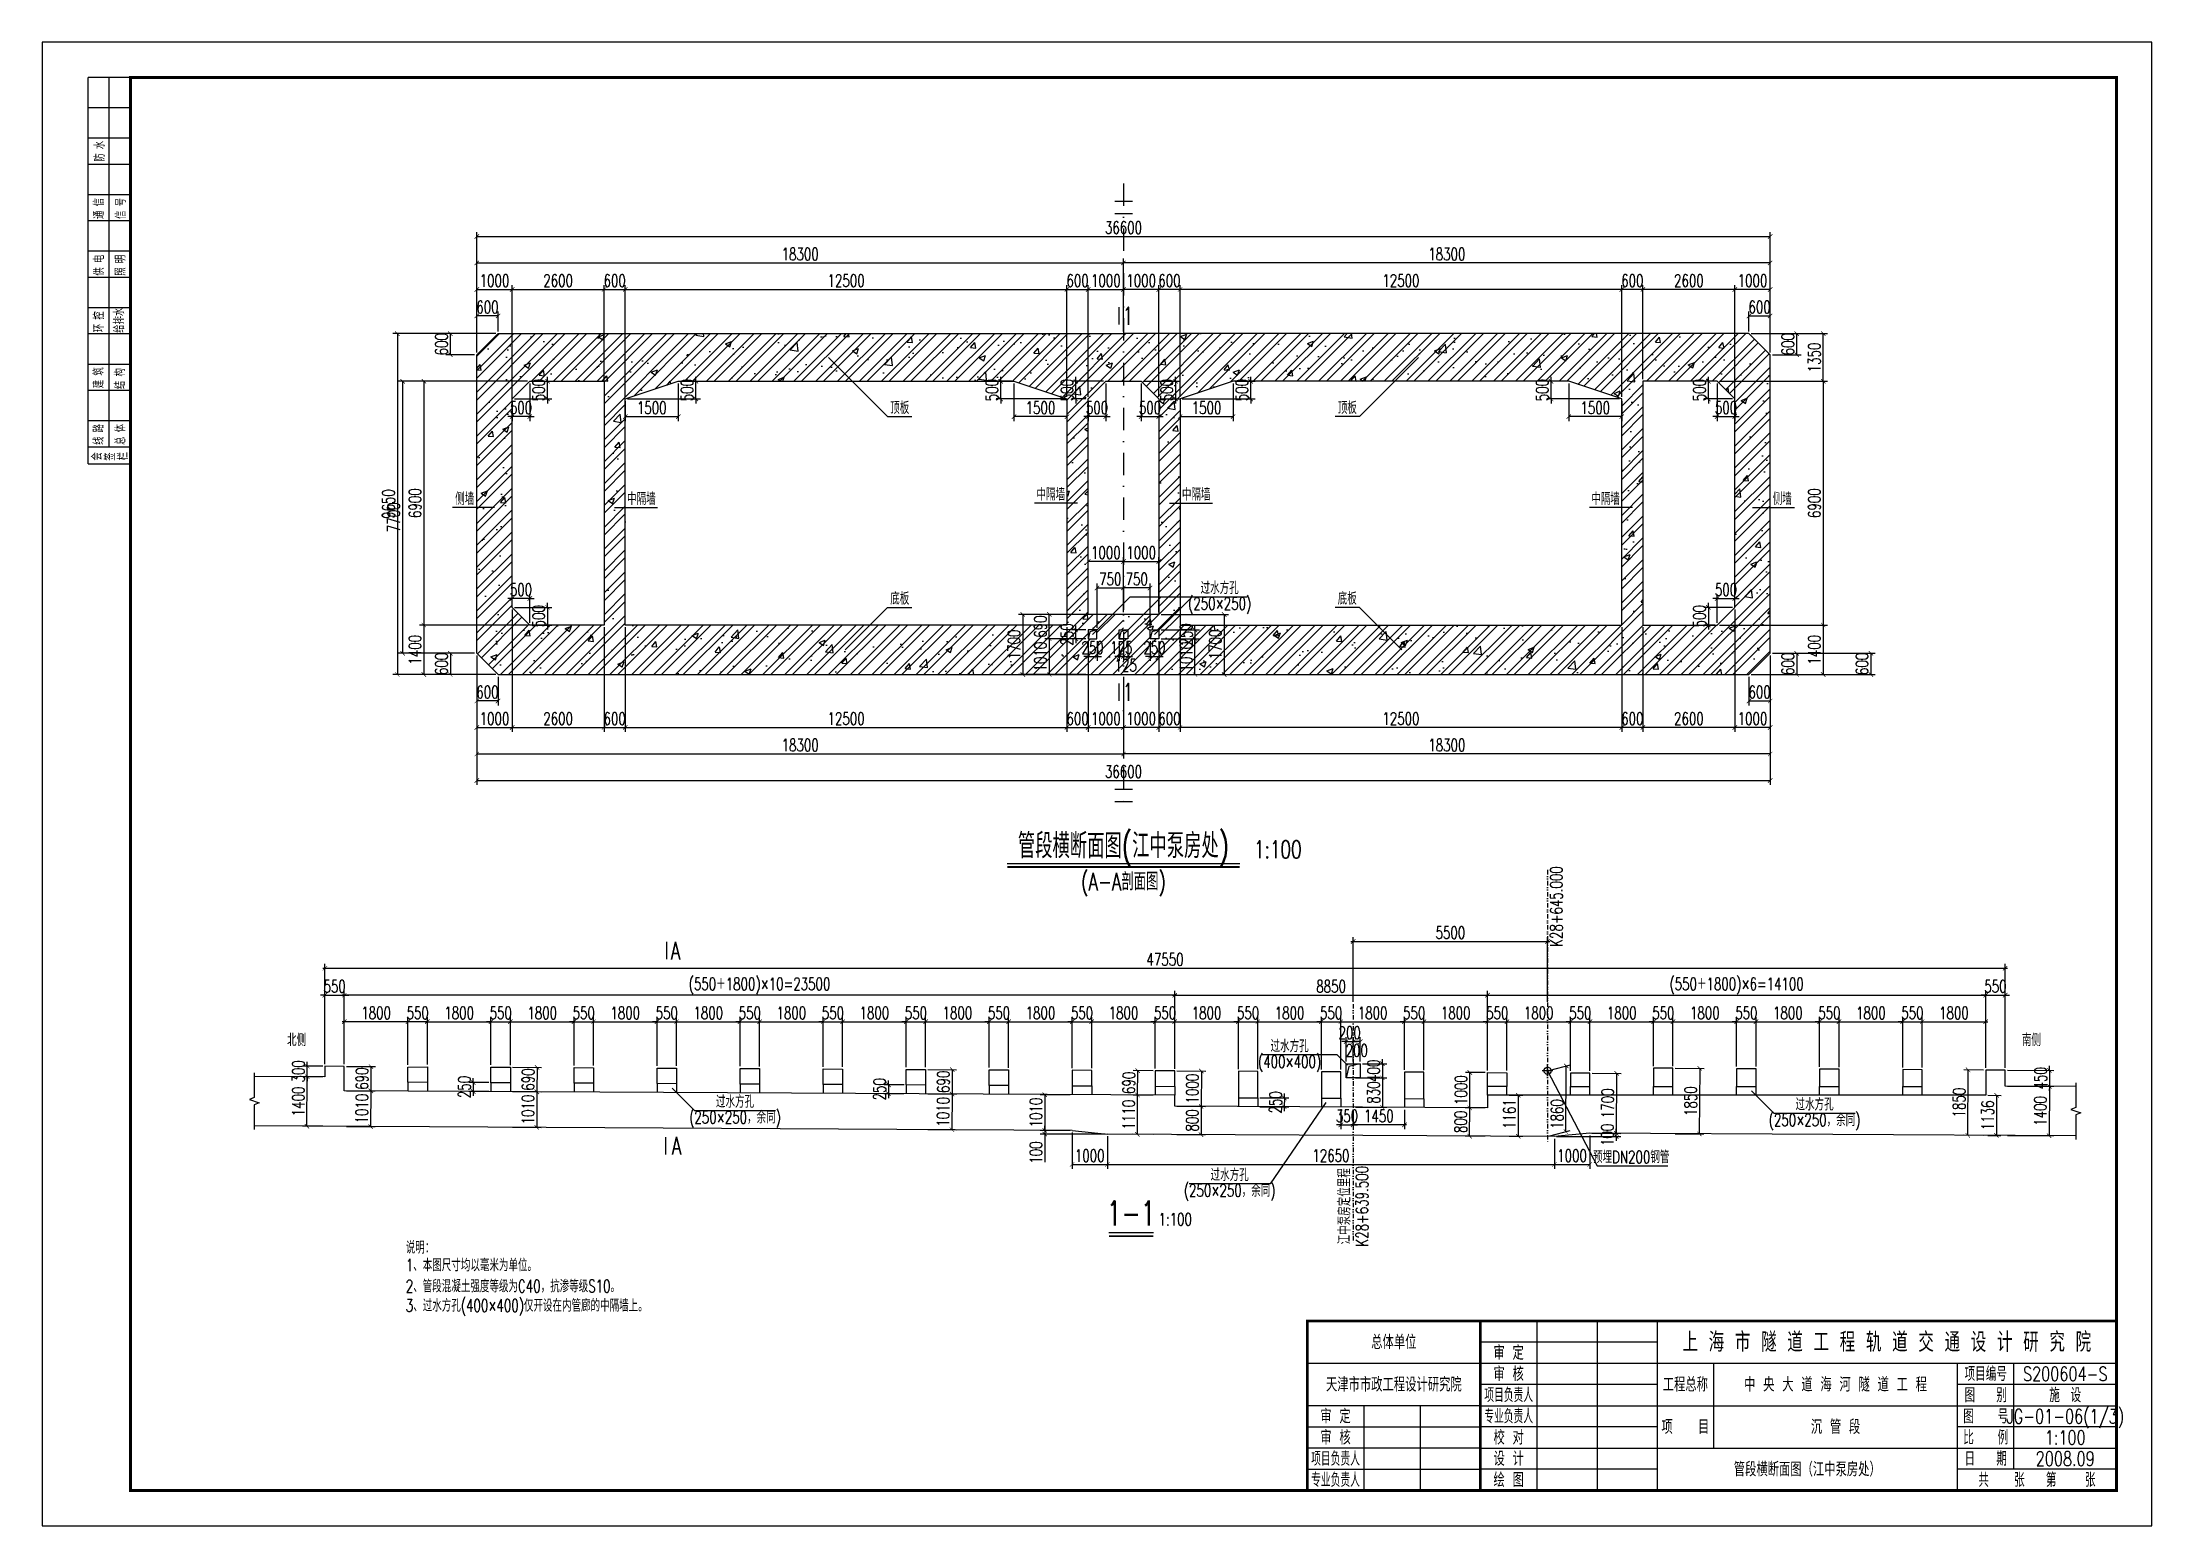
# Model space of a CAD drawing. Extents: x 266020 to 523514, y 704210 to 746210.
# Drawn here: x 319138 to 378838, y 704210 to 746210 of the extents above; entities that cross this region are included whole.
import ezdxf
from ezdxf.enums import TextEntityAlignment as Align

# ---------------------------------------------------------------- set-up
doc = ezdxf.new("R2010")
doc.units = 0
doc.header["$LTSCALE"] = 50
doc.header["$MEASUREMENT"] = 0
doc.linetypes.add('DASHDOT', pattern=[25.4, 12.7, -6.35, 0, -6.35])
doc.linetypes.add('DIVIDE2', pattern=[0.625, 0.25, -0.125, 0, -0.125, 0, -0.125])
doc.layers.get('0').update_dxf_attribs({"linetype": 'CONTINUOUS'})
doc.layers.get('Defpoints').update_dxf_attribs({"linetype": 'CONTINUOUS'})
for name, color, linetype in [('01 标  注', 1, 'CONTINUOUS'), ('01 轴  线', 1, 'DASHDOT'), ('02 结  构', 5, 'CONTINUOUS'), ('3', 3, 'CONTINUOUS'), ('4', 4, 'CONTINUOUS'), ('zxz 01 标  注', 1, 'CONTINUOUS'), ('zxz 02 结  构', 5, 'CONTINUOUS'), ('图框', 7, 'CONTINUOUS'), ('填充', 8, 'CONTINUOUS')]:
    doc.layers.add(name, color=color, linetype=linetype)
doc.styles.get("Standard").update_dxf_attribs({"font": 'txt1.shx', "width": 0.7, "bigfont": 'hztxt.shx'})
doc.dimstyles.new('1：100', dxfattribs={"dimscale": 100, "dimtxt": 3.5, "dimasz": 1.25, "dimexe": 1.25, "dimexo": 0.625, "dimgap": 0.75, "dimtad": 1, "dimdsep": 46, "dimtxsty": 'Standard', "dimblk": 'ARCHTICK', "dimcen": 2.5, "dimclrt": 256, "dimadec": 0, "dimazin": 0, "dimtfac": 1, "dimtix": 1, "dimtmove": 0, "dimatfit": 3, "dimfxl": 0, "dimarcsym": 0})
doc.dimstyles.new('zxz 1：25', dxfattribs={"dimscale": 100, "dimtxt": 3.5, "dimasz": 1.25, "dimexe": 1.25, "dimexo": 0.625, "dimgap": 0.75, "dimtad": 1, "dimdec": 0, "dimlfac": 0.25, "dimdsep": 46, "dimtxsty": 'Standard', "dimblk": 'ARCHTICK', "dimcen": 2.5, "dimdle": 0.625, "dimclrt": 1, "dimadec": 4, "dimazin": 1, "dimtfac": 1, "dimtdec": 0, "dimtix": 1, "dimtmove": 0, "dimatfit": 3, "dimldrblk": 'ARCHTICK', "dimfxl": 0, "dimarcsym": 0})

msp = doc.modelspace()

# ---------------------------------------------------------------- texts
at = {"layer": '01 标  注', "width": 0.7}
msp.add_text('(A-A剖面图)', height=500, dxfattribs=at).set_placement((349737.858, 722448.65), align=Align.MIDDLE_CENTER)
at = {"layer": '01 标  注'}
for s, insert, char_height, attachment_point in [('1', (349862.835, 738459.674), 500, 5), ('顶板', (343405.211, 735859.674), 350, 5), ('顶板', (356070.46, 735859.674), 350, 5), ('侧墙', (331095.46, 733284.674), 350, 5), ('中隔墙', (336094.994, 733284.674), 350, 5), ('中隔墙', (347680.676, 733409.674), 350, 5), ('中隔墙', (351794.994, 733409.674), 350, 5), ('中隔墙', (363380.676, 733284.674), 350, 5), ('侧墙', (368380.211, 733284.674), 350, 5), ('底板', (343405.211, 730459.674), 350, 5), ('底板', (356070.46, 730459.674), 350, 5), ('1', (349862.835, 727809.674), 500, 5), ('A', (337062.835, 720492.531), 500, 5), ('A', (337091.756, 714967.22), 500, 5), ('说明：', (329427.64, 712088.674), 350, 4), ('1、本图尺寸均以毫米为单位。', (329427.64, 711588.674), 350, 4), ('2、管段混凝土强度等级为C40，抗渗等级S10。', (329427.64, 710988.674), 350, 4), ('3、过水方孔(400×400)仅开设在内管廊的中隔墙上。', (329427.64, 710388.674), 350, 4)]:
    msp.add_mtext(s, dxfattribs=dict(at, insert=insert, char_height=char_height, attachment_point=attachment_point))
at = {"layer": '3', "width": 0.7}
for s, p in [('防 水', (320903.785, 742824.079)), ('通 信', (320878.724, 741205.737)), ('信 号', (321501.736, 741207.684)), ('供 电', (320886.885, 739601.159)), ('照 明', (321492.379, 739596.979)), ('给排水', (321453.426, 737983.329)), ('环 控', (320882.682, 737998.923)), ('建 筑', (320871.4, 736414.013)), ('结 构', (321480.808, 736389.415)), ('线 路', (320873.516, 734809.697)), ('总 体', (321490.248, 734808.25)), ('会', (320824.53, 734366.474)), ('签', (321196.087, 734360.474)), ('栏', (321561.427, 734371.209))]:
    msp.add_text(s, height=250, rotation=90, dxfattribs=at).set_placement(p)
at = {"layer": 'zxz 01 标  注', "width": 0.7}
for s, height, p in [('管段横断面图(江中泵房处)', 700, (349737.86, 723459.674)), ('  1:100', 500, (353864.852, 723359.674)), ('  1:100', 350, (351033.668, 712884.674))]:
    msp.add_text(s, height=height, dxfattribs=at).set_placement(p, align=Align.MIDDLE_CENTER)
at = {"layer": 'zxz 01 标  注', "color": 1, "char_height": 350, "attachment_point": 5}
for s, insert in [('过水方孔', (352458.581, 730759.674)), ('(250×250)', (352458.581, 730259.674)), ('北侧', (326337, 717964.282)), ('过水方孔', (354437.835, 717790.566)), ('南侧', (375430.5, 717964.282)), ('(400×400)', (354437.835, 717290.566)), ('过水方孔', (338743.865, 716217.769)), ('(250×250，余同)', (338743.865, 715717.769)), ('(250×250，余同)', (369293.865, 715640.782)), ('过水方孔', (369293.865, 716140.782)), ('预埋DN200钢管', (364105.746, 714650.803)), ('过水方孔', (352741.392, 714144.303)), ('(250×250，余同)', (352741.392, 713644.303))]:
    msp.add_mtext(s, dxfattribs=dict(at, insert=insert))
at = {"layer": 'zxz 01 标  注', "color": 1, "char_height": 350, "attachment_point": 5, "rotation": 90}
for s, insert in [('K28+645.000', (361987.835, 721741.446)), ('江中泵房定位里程', (355987.835, 713256.62)), ('{\\C256;K28+639.500}', (356487.835, 713256.62))]:
    msp.add_mtext(s, dxfattribs=dict(at, insert=insert))
at = {"layer": 'zxz 01 标  注', "insert": (349954.379, 713059.674), "char_height": 700, "attachment_point": 5}
msp.add_mtext('1-1', dxfattribs=at)
at = {"layer": '图框', "color": 7}
for s, height, width, p in [('总体单位', 400, 0.8, (357387.835, 709409.674)), ('审 定', 400, 0.8, (360637.835, 709109.674)), ('上 海 市 隧 道 工 程 轨 道 交 通 设 计 研 究 院', 550, 0.8, (371337.835, 709409.674)), ('审 核', 400, 0.8, (360637.835, 708509.674)), ('项目编号', 400, 0.75, (374137.835, 708509.674)), ('S200604-S', 400, 0.75, (376387.835, 708509.674)), ('天津市市政工程设计研究院', 400, 0.8, (357387.835, 708209.674)), ('项目负责人', 400, 0.6, (360637.835, 707909.674)), ('工程总称', 400, 0.8, (365637.835, 708209.674)), ('中 央 大 道 海 河 隧 道 工 程', 400, 0.8, (369887.835, 708209.674)), ('图\u3000\u3000别', 400, 0.75, (374137.835, 707909.674)), ('施\u3000设', 400, 0.75, (376387.835, 707909.674)), ('审 定', 400, 0.8, (355737.835, 707309.674)), ('专业负责人', 400, 0.6, (360637.835, 707309.674)), ('图   号', 400, 0.75, (374137.835, 707309.674)), ('审 核', 400, 0.8, (355737.835, 706709.674)), ('校 对', 400, 0.8, (360637.835, 706709.674)), ('项   目', 400, 0.8, (365637.835, 707009.674)), ('沉 管 段', 400, 0.8, (369887.835, 707009.674)), ('比   例', 400, 0.75, (374137.835, 706709.674)), ('1:100', 400, 0.75, (376387.835, 706709.674)), ('项目负责人', 400, 0.6, (355737.835, 706109.674)), ('设 计', 400, 0.8, (360637.835, 706109.674)), ('日\u3000\u3000期', 400, 0.75, (374137.835, 706109.674)), ('2008.09', 400, 0.75, (376387.835, 706109.674)), ('专业负责人', 400, 0.6, (355737.835, 705509.674)), ('绘 图', 400, 0.8, (360637.835, 705509.674)), ('管段横断面图（江中泵房处）', 400, 0.8, (369087.835, 705809.674)), ('共\u3000  张\u3000\u3000第\u3000\u3000 张', 400, 0.75, (375587.835, 705509.674))]:
    msp.add_text(s, height=height, dxfattribs=dict(at, width=width)).set_placement(p, align=Align.MIDDLE_CENTER)
at = {"layer": '图框', "width": 0.75}
msp.add_text('JG-01-06(1/3)', height=400, dxfattribs=at).set_placement((376387.835, 707309.674), align=Align.MIDDLE_CENTER)

# ---------------------------------------------------------------- blocks, each defined once
blk = doc.blocks.new('_ArchTick')
at = {"color": 0, "linetype": 'ByBlock', "const_width": 0.15}
blk.add_lwpolyline([(-0.5, -0.5), (0.5, 0.5)], dxfattribs=at)
blk = doc.blocks.new('*D181')
at = {"layer": '01 标  注', "color": 0, "lineweight": -2}
for p, q in [((332938, 736547), (332938, 735485)), ((332438, 735610), (332313, 735610)), ((332438, 736047), (332438, 735485)), ((332938, 735610), (332438, 735610)), ((332938, 735610), (333063, 735610))]:
    blk.add_line(p, q, dxfattribs=at)
at = {"layer": 'Defpoints', "color": 0}
for p in [(332438, 736110), (332938, 736610), (332438, 735610)]:
    blk.add_point(p, dxfattribs=at)
at = {"layer": '01 标  注', "color": 0, "lineweight": -2, "xscale": 125, "yscale": 125, "zscale": 125}
blk.add_blockref('_ArchTick', (332438, 735610), dxfattribs=at)
at = {"layer": '01 标  注', "color": 0, "lineweight": -2, "xscale": 125, "yscale": 125, "zscale": 125, "rotation": 180}
blk.add_blockref('_ArchTick', (332938, 735610), dxfattribs=at)
at = {"layer": '01 标  注', "insert": (332688, 735860), "char_height": 350, "attachment_point": 5}
blk.add_mtext('500', dxfattribs=at)
blk = doc.blocks.new('*D182')
at = {"layer": '01 标  注', "color": 0, "lineweight": -2}
for p, q in [((333438, 736610), (333438, 736735)), ((332500, 736110), (333563, 736110)), ((333000, 736610), (333563, 736610)), ((333438, 736110), (333438, 736610)), ((333438, 736110), (333438, 735985))]:
    blk.add_line(p, q, dxfattribs=at)
at = {"layer": 'Defpoints', "color": 0}
for p in [(332438, 736110), (332938, 736610), (333438, 736610)]:
    blk.add_point(p, dxfattribs=at)
at = {"layer": '01 标  注', "color": 0, "lineweight": -2, "xscale": 125, "yscale": 125, "zscale": 125}
for p, rotation in [((333438, 736610), 270), ((333438, 736110), 90)]:
    blk.add_blockref('_ArchTick', p, dxfattribs=dict(at, rotation=rotation))
at = {"layer": '01 标  注', "insert": (333188, 736360), "char_height": 350, "attachment_point": 5, "rotation": 90}
blk.add_mtext('500', dxfattribs=at)
blk = doc.blocks.new('*D183')
at = {"layer": '01 标  注', "color": 0, "lineweight": -2}
for p, q in [((337138, 736547), (337138, 735485)), ((335638, 736047), (335638, 735485)), ((335638, 735610), (337138, 735610))]:
    blk.add_line(p, q, dxfattribs=at)
at = {"layer": 'Defpoints', "color": 0}
for p in [(335638, 736110), (337138, 736610), (337138, 735610)]:
    blk.add_point(p, dxfattribs=at)
at = {"layer": '01 标  注', "color": 0, "lineweight": -2, "xscale": 125, "yscale": 125, "zscale": 125, "rotation": 180}
blk.add_blockref('_ArchTick', (335638, 735610), dxfattribs=at)
at = {"layer": '01 标  注', "color": 0, "lineweight": -2, "xscale": 125, "yscale": 125, "zscale": 125}
blk.add_blockref('_ArchTick', (337138, 735610), dxfattribs=at)
at = {"layer": '01 标  注', "insert": (336388, 735860), "char_height": 350, "attachment_point": 5}
blk.add_mtext('1500', dxfattribs=at)
blk = doc.blocks.new('*D184')
at = {"layer": '01 标  注', "color": 0, "lineweight": -2}
for p, q in [((337638, 736610), (337638, 736735)), ((335700, 736110), (337763, 736110)), ((337200, 736610), (337763, 736610)), ((337638, 736110), (337638, 736610)), ((337638, 736110), (337638, 735985))]:
    blk.add_line(p, q, dxfattribs=at)
at = {"layer": 'Defpoints', "color": 0}
for p in [(335638, 736110), (337138, 736610), (337638, 736610)]:
    blk.add_point(p, dxfattribs=at)
at = {"layer": '01 标  注', "color": 0, "lineweight": -2, "xscale": 125, "yscale": 125, "zscale": 125}
for p, rotation in [((337638, 736610), 270), ((337638, 736110), 90)]:
    blk.add_blockref('_ArchTick', p, dxfattribs=dict(at, rotation=rotation))
at = {"layer": '01 标  注', "insert": (337388, 736360), "char_height": 350, "attachment_point": 5, "rotation": 90}
blk.add_mtext('500', dxfattribs=at)
blk = doc.blocks.new('*D146')
at = {"layer": '01 标  注', "color": 0, "lineweight": -2}
for p, q in [((346638, 736547), (346638, 735485)), ((348138, 735610), (346638, 735610)), ((348138, 736047), (348138, 735485))]:
    blk.add_line(p, q, dxfattribs=at)
at = {"layer": 'Defpoints', "color": 0}
for p in [(346638, 736610), (348138, 736110), (346638, 735610)]:
    blk.add_point(p, dxfattribs=at)
at = {"layer": '01 标  注', "color": 0, "lineweight": -2, "xscale": 125, "yscale": 125, "zscale": 125, "rotation": 180}
blk.add_blockref('_ArchTick', (346638, 735610), dxfattribs=at)
at = {"layer": '01 标  注', "color": 0, "lineweight": -2, "xscale": 125, "yscale": 125, "zscale": 125}
blk.add_blockref('_ArchTick', (348138, 735610), dxfattribs=at)
at = {"layer": '01 标  注', "insert": (347388, 735860), "char_height": 350, "attachment_point": 5}
blk.add_mtext('1500', dxfattribs=at)
blk = doc.blocks.new('*D147')
at = {"layer": '01 标  注', "color": 0, "lineweight": -2}
for p, q in [((346263, 736610), (346263, 736735)), ((346575, 736610), (346138, 736610)), ((348075, 736110), (346138, 736110)), ((346263, 736110), (346263, 736610)), ((346263, 736110), (346263, 735985))]:
    blk.add_line(p, q, dxfattribs=at)
at = {"layer": 'Defpoints', "color": 0}
for p in [(346263, 736610), (346638, 736610), (348138, 736110)]:
    blk.add_point(p, dxfattribs=at)
at = {"layer": '01 标  注', "color": 0, "lineweight": -2, "xscale": 125, "yscale": 125, "zscale": 125}
for p, rotation in [((346263, 736610), 270), ((346263, 736110), 90)]:
    blk.add_blockref('_ArchTick', p, dxfattribs=dict(at, rotation=rotation))
at = {"layer": '01 标  注', "insert": (346013, 736360), "char_height": 350, "attachment_point": 5, "rotation": 90}
blk.add_mtext('500', dxfattribs=at)
blk = doc.blocks.new('*D148')
at = {"layer": '01 标  注', "color": 0, "lineweight": -2}
for p, q in [((332438, 730460), (332313, 730460)), ((332438, 730272), (332438, 730585)), ((332938, 730460), (332438, 730460)), ((332938, 729772), (332938, 730585)), ((332938, 730460), (333063, 730460))]:
    blk.add_line(p, q, dxfattribs=at)
at = {"layer": 'Defpoints', "color": 0}
for p in [(332438, 730460), (332438, 730210), (332938, 729710)]:
    blk.add_point(p, dxfattribs=at)
at = {"layer": '01 标  注', "color": 0, "lineweight": -2, "xscale": 125, "yscale": 125, "zscale": 125}
blk.add_blockref('_ArchTick', (332438, 730460), dxfattribs=at)
at = {"layer": '01 标  注', "color": 0, "lineweight": -2, "xscale": 125, "yscale": 125, "zscale": 125, "rotation": 180}
blk.add_blockref('_ArchTick', (332938, 730460), dxfattribs=at)
at = {"layer": '01 标  注', "insert": (332688, 730710), "char_height": 350, "attachment_point": 5}
blk.add_mtext('500', dxfattribs=at)
blk = doc.blocks.new('*D149')
at = {"layer": '01 标  注', "color": 0, "lineweight": -2}
for p, q in [((332500, 730210), (333563, 730210)), ((333438, 730210), (333438, 730335)), ((333438, 730210), (333438, 729710)), ((333000, 729710), (333563, 729710)), ((333438, 729710), (333438, 729585))]:
    blk.add_line(p, q, dxfattribs=at)
at = {"layer": 'Defpoints', "color": 0}
for p in [(332438, 730210), (332938, 729710), (333438, 729710)]:
    blk.add_point(p, dxfattribs=at)
at = {"layer": '01 标  注', "color": 0, "lineweight": -2, "xscale": 125, "yscale": 125, "zscale": 125}
for p, rotation in [((333438, 730210), 270), ((333438, 729710), 90)]:
    blk.add_blockref('_ArchTick', p, dxfattribs=dict(at, rotation=rotation))
at = {"layer": '01 标  注', "insert": (333188, 729960), "char_height": 350, "attachment_point": 5, "rotation": 90}
blk.add_mtext('500', dxfattribs=at)
blk = doc.blocks.new('*D150')
at = {"layer": '01 标  注', "color": 0, "lineweight": -2}
for p, q in [((332438, 730147), (332438, 726685)), ((331438, 728847), (331438, 726685)), ((331438, 726810), (332438, 726810))]:
    blk.add_line(p, q, dxfattribs=at)
at = {"layer": 'Defpoints', "color": 0}
for p in [(332438, 730210), (331438, 728910), (332438, 726810)]:
    blk.add_point(p, dxfattribs=at)
at = {"layer": '01 标  注', "color": 0, "lineweight": -2, "xscale": 125, "yscale": 125, "zscale": 125, "rotation": 180}
blk.add_blockref('_ArchTick', (331438, 726810), dxfattribs=at)
at = {"layer": '01 标  注', "color": 0, "lineweight": -2, "xscale": 125, "yscale": 125, "zscale": 125}
blk.add_blockref('_ArchTick', (332438, 726810), dxfattribs=at)
at = {"layer": '01 标  注', "insert": (331938, 727060), "char_height": 350, "attachment_point": 5}
blk.add_mtext('1000', dxfattribs=at)
blk = doc.blocks.new('*D185')
at = {"layer": '01 标  注', "color": 0, "lineweight": -2}
for p, q in [((332438, 730147), (332438, 726685)), ((335038, 729647), (335038, 726685)), ((332438, 726810), (335038, 726810))]:
    blk.add_line(p, q, dxfattribs=at)
at = {"layer": 'Defpoints', "color": 0}
for p in [(332438, 730210), (335038, 729710), (335038, 726810)]:
    blk.add_point(p, dxfattribs=at)
at = {"layer": '01 标  注', "color": 0, "lineweight": -2, "xscale": 125, "yscale": 125, "zscale": 125, "rotation": 180}
blk.add_blockref('_ArchTick', (332438, 726810), dxfattribs=at)
at = {"layer": '01 标  注', "color": 0, "lineweight": -2, "xscale": 125, "yscale": 125, "zscale": 125}
blk.add_blockref('_ArchTick', (335038, 726810), dxfattribs=at)
at = {"layer": '01 标  注', "insert": (333738, 727060), "char_height": 350, "attachment_point": 5}
blk.add_mtext('2600', dxfattribs=at)
blk = doc.blocks.new('*D186')
at = {"layer": '01 标  注', "color": 0, "lineweight": -2}
for p, q in [((335038, 729647), (335038, 726685)), ((335638, 729647), (335638, 726685)), ((335038, 726810), (335638, 726810))]:
    blk.add_line(p, q, dxfattribs=at)
at = {"layer": 'Defpoints', "color": 0}
for p in [(335038, 729710), (335638, 729710), (335638, 726810)]:
    blk.add_point(p, dxfattribs=at)
at = {"layer": '01 标  注', "color": 0, "lineweight": -2, "xscale": 125, "yscale": 125, "zscale": 125, "rotation": 180}
blk.add_blockref('_ArchTick', (335038, 726810), dxfattribs=at)
at = {"layer": '01 标  注', "color": 0, "lineweight": -2, "xscale": 125, "yscale": 125, "zscale": 125}
blk.add_blockref('_ArchTick', (335638, 726810), dxfattribs=at)
at = {"layer": '01 标  注', "insert": (335338, 727060), "char_height": 350, "attachment_point": 5}
blk.add_mtext('600', dxfattribs=at)
blk = doc.blocks.new('*D187')
at = {"layer": '01 标  注', "color": 0, "lineweight": -2}
for p, q in [((335638, 729647), (335638, 726685)), ((348138, 729647), (348138, 726685)), ((335638, 726810), (348138, 726810))]:
    blk.add_line(p, q, dxfattribs=at)
at = {"layer": 'Defpoints', "color": 0}
for p in [(335638, 729710), (348138, 729710), (348138, 726810)]:
    blk.add_point(p, dxfattribs=at)
at = {"layer": '01 标  注', "color": 0, "lineweight": -2, "xscale": 125, "yscale": 125, "zscale": 125, "rotation": 180}
blk.add_blockref('_ArchTick', (335638, 726810), dxfattribs=at)
at = {"layer": '01 标  注', "color": 0, "lineweight": -2, "xscale": 125, "yscale": 125, "zscale": 125}
blk.add_blockref('_ArchTick', (348138, 726810), dxfattribs=at)
at = {"layer": '01 标  注', "insert": (341888, 727060), "char_height": 350, "attachment_point": 5}
blk.add_mtext('12500', dxfattribs=at)
blk = doc.blocks.new('*D188')
at = {"layer": '01 标  注', "color": 0, "lineweight": -2}
for p, q in [((348138, 729647), (348138, 726685)), ((348738, 729257), (348738, 726685)), ((348138, 726810), (348738, 726810))]:
    blk.add_line(p, q, dxfattribs=at)
at = {"layer": 'Defpoints', "color": 0}
for p in [(348138, 729710), (348738, 729320), (348738, 726810)]:
    blk.add_point(p, dxfattribs=at)
at = {"layer": '01 标  注', "color": 0, "lineweight": -2, "xscale": 125, "yscale": 125, "zscale": 125, "rotation": 180}
blk.add_blockref('_ArchTick', (348138, 726810), dxfattribs=at)
at = {"layer": '01 标  注', "color": 0, "lineweight": -2, "xscale": 125, "yscale": 125, "zscale": 125}
blk.add_blockref('_ArchTick', (348738, 726810), dxfattribs=at)
at = {"layer": '01 标  注', "insert": (348438, 727060), "char_height": 350, "attachment_point": 5}
blk.add_mtext('600', dxfattribs=at)
blk = doc.blocks.new('*D189')
at = {"layer": '01 标  注', "color": 0, "lineweight": -2}
for p, q in [((348738, 729257), (348738, 726685)), ((349738, 728247), (349738, 726685)), ((348738, 726810), (349738, 726810))]:
    blk.add_line(p, q, dxfattribs=at)
at = {"layer": 'Defpoints', "color": 0}
for p in [(348738, 729320), (349738, 728310), (349738, 726810)]:
    blk.add_point(p, dxfattribs=at)
at = {"layer": '01 标  注', "color": 0, "lineweight": -2, "xscale": 125, "yscale": 125, "zscale": 125, "rotation": 180}
blk.add_blockref('_ArchTick', (348738, 726810), dxfattribs=at)
at = {"layer": '01 标  注', "color": 0, "lineweight": -2, "xscale": 125, "yscale": 125, "zscale": 125}
blk.add_blockref('_ArchTick', (349738, 726810), dxfattribs=at)
at = {"layer": '01 标  注', "insert": (349238, 727060), "char_height": 350, "attachment_point": 5}
blk.add_mtext('1000', dxfattribs=at)
blk = doc.blocks.new('*D151')
at = {"layer": '01 标  注', "color": 0, "lineweight": -2}
for p, q in [((349238, 736547), (349238, 735485)), ((348738, 735610), (348613, 735610)), ((348738, 736047), (348738, 735485)), ((349238, 735610), (348738, 735610)), ((349238, 735610), (349363, 735610))]:
    blk.add_line(p, q, dxfattribs=at)
at = {"layer": 'Defpoints', "color": 0}
for p in [(348738, 736110), (349238, 736610), (348738, 735610)]:
    blk.add_point(p, dxfattribs=at)
at = {"layer": '01 标  注', "color": 0, "lineweight": -2, "xscale": 125, "yscale": 125, "zscale": 125}
blk.add_blockref('_ArchTick', (348738, 735610), dxfattribs=at)
at = {"layer": '01 标  注', "color": 0, "lineweight": -2, "xscale": 125, "yscale": 125, "zscale": 125, "rotation": 180}
blk.add_blockref('_ArchTick', (349238, 735610), dxfattribs=at)
at = {"layer": '01 标  注', "insert": (348988, 735860), "char_height": 350, "attachment_point": 5}
blk.add_mtext('500', dxfattribs=at)
blk = doc.blocks.new('*D152')
at = {"layer": '01 标  注', "color": 0, "lineweight": -2}
for p, q in [((331438, 728847), (331438, 725185)), ((368038, 728401), (368038, 725185)), ((331438, 725310), (368038, 725310))]:
    blk.add_line(p, q, dxfattribs=at)
at = {"layer": 'Defpoints', "color": 0}
for p in [(331438, 728910), (368038, 728463), (368038, 725310)]:
    blk.add_point(p, dxfattribs=at)
at = {"layer": '01 标  注', "color": 0, "lineweight": -2, "xscale": 125, "yscale": 125, "zscale": 125, "rotation": 180}
blk.add_blockref('_ArchTick', (331438, 725310), dxfattribs=at)
at = {"layer": '01 标  注', "color": 0, "lineweight": -2, "xscale": 125, "yscale": 125, "zscale": 125}
blk.add_blockref('_ArchTick', (368038, 725310), dxfattribs=at)
at = {"layer": '01 标  注', "insert": (349738, 725560), "char_height": 350, "attachment_point": 5}
blk.add_mtext('36600', dxfattribs=at)
blk = doc.blocks.new('*D153')
at = {"layer": '01 标  注', "color": 0, "lineweight": -2}
for p, q in [((367438, 738022), (367438, 738585)), ((368038, 737422), (368038, 738585)), ((367438, 738460), (368038, 738460))]:
    blk.add_line(p, q, dxfattribs=at)
at = {"layer": 'Defpoints', "color": 0}
for p in [(367438, 737960), (368038, 738460), (368038, 737360)]:
    blk.add_point(p, dxfattribs=at)
at = {"layer": '01 标  注', "color": 0, "lineweight": -2, "xscale": 125, "yscale": 125, "zscale": 125, "rotation": 180}
blk.add_blockref('_ArchTick', (367438, 738460), dxfattribs=at)
at = {"layer": '01 标  注', "color": 0, "lineweight": -2, "xscale": 125, "yscale": 125, "zscale": 125}
blk.add_blockref('_ArchTick', (368038, 738460), dxfattribs=at)
at = {"layer": '01 标  注', "insert": (367738, 738710), "char_height": 350, "attachment_point": 5}
blk.add_mtext('600', dxfattribs=at)
blk = doc.blocks.new('*D154')
at = {"layer": '01 标  注', "color": 0, "lineweight": -2}
for p, q in [((367500, 737960), (368913, 737960)), ((368788, 737360), (368788, 737960)), ((368100, 737360), (368913, 737360))]:
    blk.add_line(p, q, dxfattribs=at)
at = {"layer": 'Defpoints', "color": 0}
for p in [(367438, 737960), (368788, 737960), (368038, 737360)]:
    blk.add_point(p, dxfattribs=at)
at = {"layer": '01 标  注', "color": 0, "lineweight": -2, "xscale": 125, "yscale": 125, "zscale": 125}
for p, rotation in [((368788, 737960), 90), ((368788, 737360), 270)]:
    blk.add_blockref('_ArchTick', p, dxfattribs=dict(at, rotation=rotation))
at = {"layer": '01 标  注', "insert": (368538, 737660), "char_height": 350, "attachment_point": 5, "rotation": 90}
blk.add_mtext('600', dxfattribs=at)
blk = doc.blocks.new('*D190')
at = {"layer": '01 标  注', "color": 0, "lineweight": -2}
for p, q in [((366538, 736547), (366538, 735485)), ((366538, 735610), (366413, 735610)), ((366538, 735610), (367038, 735610)), ((367038, 736047), (367038, 735485)), ((367038, 735610), (367163, 735610))]:
    blk.add_line(p, q, dxfattribs=at)
at = {"layer": 'Defpoints', "color": 0}
for p in [(366538, 736610), (367038, 736110), (367038, 735610)]:
    blk.add_point(p, dxfattribs=at)
at = {"layer": '01 标  注', "color": 0, "lineweight": -2, "xscale": 125, "yscale": 125, "zscale": 125}
blk.add_blockref('_ArchTick', (366538, 735610), dxfattribs=at)
at = {"layer": '01 标  注', "color": 0, "lineweight": -2, "xscale": 125, "yscale": 125, "zscale": 125, "rotation": 180}
blk.add_blockref('_ArchTick', (367038, 735610), dxfattribs=at)
at = {"layer": '01 标  注', "insert": (366788, 735860), "char_height": 350, "attachment_point": 5}
blk.add_mtext('500', dxfattribs=at)
blk = doc.blocks.new('*D191')
at = {"layer": '01 标  注', "color": 0, "lineweight": -2}
for p, q in [((366288, 736610), (366288, 736735)), ((366475, 736610), (366163, 736610)), ((366975, 736110), (366163, 736110)), ((366288, 736110), (366288, 736610)), ((366288, 736110), (366288, 735985))]:
    blk.add_line(p, q, dxfattribs=at)
at = {"layer": 'Defpoints', "color": 0}
for p in [(366288, 736610), (366538, 736610), (367038, 736110)]:
    blk.add_point(p, dxfattribs=at)
at = {"layer": '01 标  注', "color": 0, "lineweight": -2, "xscale": 125, "yscale": 125, "zscale": 125}
for p, rotation in [((366288, 736610), 270), ((366288, 736110), 90)]:
    blk.add_blockref('_ArchTick', p, dxfattribs=dict(at, rotation=rotation))
at = {"layer": '01 标  注', "insert": (366038, 736360), "char_height": 350, "attachment_point": 5, "rotation": 90}
blk.add_mtext('500', dxfattribs=at)
blk = doc.blocks.new('*D192')
at = {"layer": '01 标  注', "color": 0, "lineweight": -2}
for p, q in [((362338, 736547), (362338, 735485)), ((363838, 735610), (362338, 735610)), ((363838, 736047), (363838, 735485))]:
    blk.add_line(p, q, dxfattribs=at)
at = {"layer": 'Defpoints', "color": 0}
for p in [(362338, 736610), (363838, 736110), (362338, 735610)]:
    blk.add_point(p, dxfattribs=at)
at = {"layer": '01 标  注', "color": 0, "lineweight": -2, "xscale": 125, "yscale": 125, "zscale": 125, "rotation": 180}
blk.add_blockref('_ArchTick', (362338, 735610), dxfattribs=at)
at = {"layer": '01 标  注', "color": 0, "lineweight": -2, "xscale": 125, "yscale": 125, "zscale": 125}
blk.add_blockref('_ArchTick', (363838, 735610), dxfattribs=at)
at = {"layer": '01 标  注', "insert": (363088, 735860), "char_height": 350, "attachment_point": 5}
blk.add_mtext('1500', dxfattribs=at)
blk = doc.blocks.new('*D193')
at = {"layer": '01 标  注', "color": 0, "lineweight": -2}
for p, q in [((361838, 736610), (361838, 736735)), ((362275, 736610), (361713, 736610)), ((363775, 736110), (361713, 736110)), ((361838, 736110), (361838, 736610)), ((361838, 736110), (361838, 735985))]:
    blk.add_line(p, q, dxfattribs=at)
at = {"layer": 'Defpoints', "color": 0}
for p in [(361838, 736610), (362338, 736610), (363838, 736110)]:
    blk.add_point(p, dxfattribs=at)
at = {"layer": '01 标  注', "color": 0, "lineweight": -2, "xscale": 125, "yscale": 125, "zscale": 125}
for p, rotation in [((361838, 736610), 270), ((361838, 736110), 90)]:
    blk.add_blockref('_ArchTick', p, dxfattribs=dict(at, rotation=rotation))
at = {"layer": '01 标  注', "insert": (361588, 736360), "char_height": 350, "attachment_point": 5, "rotation": 90}
blk.add_mtext('500', dxfattribs=at)
blk = doc.blocks.new('*D155')
at = {"layer": '01 标  注', "color": 0, "lineweight": -2}
for p, q in [((352838, 736547), (352838, 735485)), ((351338, 736047), (351338, 735485)), ((351338, 735610), (352838, 735610))]:
    blk.add_line(p, q, dxfattribs=at)
at = {"layer": 'Defpoints', "color": 0}
for p in [(351338, 736110), (352838, 736610), (352838, 735610)]:
    blk.add_point(p, dxfattribs=at)
at = {"layer": '01 标  注', "color": 0, "lineweight": -2, "xscale": 125, "yscale": 125, "zscale": 125, "rotation": 180}
blk.add_blockref('_ArchTick', (351338, 735610), dxfattribs=at)
at = {"layer": '01 标  注', "color": 0, "lineweight": -2, "xscale": 125, "yscale": 125, "zscale": 125}
blk.add_blockref('_ArchTick', (352838, 735610), dxfattribs=at)
at = {"layer": '01 标  注', "insert": (352088, 735860), "char_height": 350, "attachment_point": 5}
blk.add_mtext('1500', dxfattribs=at)
blk = doc.blocks.new('*D156')
at = {"layer": '01 标  注', "color": 0, "lineweight": -2}
for p, q in [((353338, 736610), (353338, 736735)), ((351400, 736110), (353463, 736110)), ((352900, 736610), (353463, 736610)), ((353338, 736110), (353338, 736610)), ((353338, 736110), (353338, 735985))]:
    blk.add_line(p, q, dxfattribs=at)
at = {"layer": 'Defpoints', "color": 0}
for p in [(351338, 736110), (352838, 736610), (353338, 736610)]:
    blk.add_point(p, dxfattribs=at)
at = {"layer": '01 标  注', "color": 0, "lineweight": -2, "xscale": 125, "yscale": 125, "zscale": 125}
for p, rotation in [((353338, 736610), 270), ((353338, 736110), 90)]:
    blk.add_blockref('_ArchTick', p, dxfattribs=dict(at, rotation=rotation))
at = {"layer": '01 标  注', "insert": (353088, 736360), "char_height": 350, "attachment_point": 5, "rotation": 90}
blk.add_mtext('500', dxfattribs=at)
blk = doc.blocks.new('*D157')
at = {"layer": '01 标  注', "color": 0, "lineweight": -2}
for p, q in [((366538, 730460), (366413, 730460)), ((366538, 729772), (366538, 730585)), ((366538, 730460), (367038, 730460)), ((367038, 730272), (367038, 730585)), ((367038, 730460), (367163, 730460))]:
    blk.add_line(p, q, dxfattribs=at)
at = {"layer": 'Defpoints', "color": 0}
for p in [(367038, 730460), (367038, 730210), (366538, 729710)]:
    blk.add_point(p, dxfattribs=at)
at = {"layer": '01 标  注', "color": 0, "lineweight": -2, "xscale": 125, "yscale": 125, "zscale": 125}
blk.add_blockref('_ArchTick', (366538, 730460), dxfattribs=at)
at = {"layer": '01 标  注', "color": 0, "lineweight": -2, "xscale": 125, "yscale": 125, "zscale": 125, "rotation": 180}
blk.add_blockref('_ArchTick', (367038, 730460), dxfattribs=at)
at = {"layer": '01 标  注', "insert": (366788, 730710), "char_height": 350, "attachment_point": 5}
blk.add_mtext('500', dxfattribs=at)
blk = doc.blocks.new('*D158')
at = {"layer": '01 标  注', "color": 0, "lineweight": -2}
for p, q in [((366975, 730210), (366163, 730210)), ((366288, 730210), (366288, 730335)), ((366288, 730210), (366288, 729710)), ((366475, 729710), (366163, 729710)), ((366288, 729710), (366288, 729585))]:
    blk.add_line(p, q, dxfattribs=at)
at = {"layer": 'Defpoints', "color": 0}
for p in [(367038, 730210), (366288, 729710), (366538, 729710)]:
    blk.add_point(p, dxfattribs=at)
at = {"layer": '01 标  注', "color": 0, "lineweight": -2, "xscale": 125, "yscale": 125, "zscale": 125}
for p, rotation in [((366288, 730210), 270), ((366288, 729710), 90)]:
    blk.add_blockref('_ArchTick', p, dxfattribs=dict(at, rotation=rotation))
at = {"layer": '01 标  注', "insert": (366038, 729960), "char_height": 350, "attachment_point": 5, "rotation": 90}
blk.add_mtext('500', dxfattribs=at)
blk = doc.blocks.new('*D159')
at = {"layer": '01 标  注', "color": 0, "lineweight": -2}
for p, q in [((367038, 730147), (367038, 726685)), ((368038, 728847), (368038, 726685)), ((368038, 726810), (367038, 726810))]:
    blk.add_line(p, q, dxfattribs=at)
at = {"layer": 'Defpoints', "color": 0}
for p in [(367038, 730210), (368038, 728910), (367038, 726810)]:
    blk.add_point(p, dxfattribs=at)
at = {"layer": '01 标  注', "color": 0, "lineweight": -2, "xscale": 125, "yscale": 125, "zscale": 125, "rotation": 180}
blk.add_blockref('_ArchTick', (367038, 726810), dxfattribs=at)
at = {"layer": '01 标  注', "color": 0, "lineweight": -2, "xscale": 125, "yscale": 125, "zscale": 125}
blk.add_blockref('_ArchTick', (368038, 726810), dxfattribs=at)
at = {"layer": '01 标  注', "insert": (367538, 727060), "char_height": 350, "attachment_point": 5}
blk.add_mtext('1000', dxfattribs=at)
blk = doc.blocks.new('*D194')
at = {"layer": '01 标  注', "color": 0, "lineweight": -2}
for p, q in [((367038, 730147), (367038, 726685)), ((364438, 729647), (364438, 726685)), ((367038, 726810), (364438, 726810))]:
    blk.add_line(p, q, dxfattribs=at)
at = {"layer": 'Defpoints', "color": 0}
for p in [(367038, 730210), (364438, 729710), (364438, 726810)]:
    blk.add_point(p, dxfattribs=at)
at = {"layer": '01 标  注', "color": 0, "lineweight": -2, "xscale": 125, "yscale": 125, "zscale": 125, "rotation": 180}
blk.add_blockref('_ArchTick', (364438, 726810), dxfattribs=at)
at = {"layer": '01 标  注', "color": 0, "lineweight": -2, "xscale": 125, "yscale": 125, "zscale": 125}
blk.add_blockref('_ArchTick', (367038, 726810), dxfattribs=at)
at = {"layer": '01 标  注', "insert": (365738, 727060), "char_height": 350, "attachment_point": 5}
blk.add_mtext('2600', dxfattribs=at)
blk = doc.blocks.new('*D195')
at = {"layer": '01 标  注', "color": 0, "lineweight": -2}
for p, q in [((363838, 729647), (363838, 726685)), ((364438, 729647), (364438, 726685)), ((364438, 726810), (363838, 726810))]:
    blk.add_line(p, q, dxfattribs=at)
at = {"layer": 'Defpoints', "color": 0}
for p in [(363838, 729710), (364438, 729710), (363838, 726810)]:
    blk.add_point(p, dxfattribs=at)
at = {"layer": '01 标  注', "color": 0, "lineweight": -2, "xscale": 125, "yscale": 125, "zscale": 125, "rotation": 180}
blk.add_blockref('_ArchTick', (363838, 726810), dxfattribs=at)
at = {"layer": '01 标  注', "color": 0, "lineweight": -2, "xscale": 125, "yscale": 125, "zscale": 125}
blk.add_blockref('_ArchTick', (364438, 726810), dxfattribs=at)
at = {"layer": '01 标  注', "insert": (364138, 727060), "char_height": 350, "attachment_point": 5}
blk.add_mtext('600', dxfattribs=at)
blk = doc.blocks.new('*D160')
at = {"layer": '01 标  注', "color": 0, "lineweight": -2}
for p, q in [((368038, 728847), (368038, 725935)), ((349738, 728247), (349738, 725935)), ((368038, 726060), (349738, 726060))]:
    blk.add_line(p, q, dxfattribs=at)
at = {"layer": 'Defpoints', "color": 0}
for p in [(368038, 728910), (349738, 728310), (349738, 726060)]:
    blk.add_point(p, dxfattribs=at)
at = {"layer": '01 标  注', "color": 0, "lineweight": -2, "xscale": 125, "yscale": 125, "zscale": 125, "rotation": 180}
blk.add_blockref('_ArchTick', (349738, 726060), dxfattribs=at)
at = {"layer": '01 标  注', "color": 0, "lineweight": -2, "xscale": 125, "yscale": 125, "zscale": 125}
blk.add_blockref('_ArchTick', (368038, 726060), dxfattribs=at)
at = {"layer": '01 标  注', "insert": (358888, 726310), "char_height": 350, "attachment_point": 5}
blk.add_mtext('18300', dxfattribs=at)
blk = doc.blocks.new('*D161')
at = {"layer": '01 标  注', "color": 0, "lineweight": -2}
for p, q in [((350238, 736547), (350238, 735485)), ((350238, 735610), (350113, 735610)), ((350238, 735610), (350738, 735610)), ((350738, 736047), (350738, 735485)), ((350738, 735610), (350863, 735610))]:
    blk.add_line(p, q, dxfattribs=at)
at = {"layer": 'Defpoints', "color": 0}
for p in [(350238, 736610), (350738, 736110), (350738, 735610)]:
    blk.add_point(p, dxfattribs=at)
at = {"layer": '01 标  注', "color": 0, "lineweight": -2, "xscale": 125, "yscale": 125, "zscale": 125}
blk.add_blockref('_ArchTick', (350238, 735610), dxfattribs=at)
at = {"layer": '01 标  注', "color": 0, "lineweight": -2, "xscale": 125, "yscale": 125, "zscale": 125, "rotation": 180}
blk.add_blockref('_ArchTick', (350738, 735610), dxfattribs=at)
at = {"layer": '01 标  注', "insert": (350488, 735860), "char_height": 350, "attachment_point": 5}
blk.add_mtext('500', dxfattribs=at)
blk = doc.blocks.new('*D199')
at = {"layer": '01 标  注', "color": 0, "lineweight": -2}
for p, q in [((368100, 728910), (371013, 728910)), ((370888, 728910), (370888, 728310)), ((367500, 728310), (371013, 728310))]:
    blk.add_line(p, q, dxfattribs=at)
at = {"layer": 'Defpoints', "color": 0}
for p in [(368038, 728910), (367438, 728310), (370888, 728310)]:
    blk.add_point(p, dxfattribs=at)
at = {"layer": '01 标  注', "color": 0, "lineweight": -2, "xscale": 125, "yscale": 125, "zscale": 125}
for p, rotation in [((370888, 728910), 90), ((370888, 728310), 270)]:
    blk.add_blockref('_ArchTick', p, dxfattribs=dict(at, rotation=rotation))
at = {"layer": '01 标  注', "insert": (370638, 728610), "char_height": 350, "attachment_point": 5, "rotation": 90}
blk.add_mtext('600', dxfattribs=at)
blk = doc.blocks.new('*D200')
at = {"layer": '01 标  注', "color": 0, "lineweight": -2}
for p, q in [((332875, 736610), (329213, 736610)), ((329338, 736610), (329338, 728910)), ((331375, 728910), (329213, 728910))]:
    blk.add_line(p, q, dxfattribs=at)
at = {"layer": 'Defpoints', "color": 0}
for p in [(332938, 736610), (329338, 728910), (331438, 728910)]:
    blk.add_point(p, dxfattribs=at)
at = {"layer": '01 标  注', "color": 0, "lineweight": -2, "xscale": 125, "yscale": 125, "zscale": 125}
for p, rotation in [((329338, 736610), 90), ((329338, 728910), 270)]:
    blk.add_blockref('_ArchTick', p, dxfattribs=dict(at, rotation=rotation))
at = {"layer": '01 标  注', "insert": (329088, 732760), "char_height": 350, "attachment_point": 5, "rotation": 90}
blk.add_mtext('7700', dxfattribs=at)
blk = doc.blocks.new('*D162')
at = {"layer": '01 标  注', "color": 0, "lineweight": -2}
for p, q in [((332875, 729710), (329813, 729710)), ((329938, 729710), (329938, 728310)), ((331975, 728310), (329813, 728310))]:
    blk.add_line(p, q, dxfattribs=at)
at = {"layer": 'Defpoints', "color": 0}
for p in [(332938, 729710), (329938, 728310), (332038, 728310)]:
    blk.add_point(p, dxfattribs=at)
at = {"layer": '01 标  注', "color": 0, "lineweight": -2, "xscale": 125, "yscale": 125, "zscale": 125}
for p, rotation in [((329938, 729710), 90), ((329938, 728310), 270)]:
    blk.add_blockref('_ArchTick', p, dxfattribs=dict(at, rotation=rotation))
at = {"layer": '01 标  注', "insert": (329688, 729010), "char_height": 350, "attachment_point": 5, "rotation": 90}
blk.add_mtext('1400', dxfattribs=at)
blk = doc.blocks.new('*D163')
at = {"layer": '01 标  注', "color": 0, "lineweight": -2}
for p, q in [((332875, 736610), (329813, 736610)), ((329938, 736610), (329938, 729710)), ((332875, 729710), (329813, 729710))]:
    blk.add_line(p, q, dxfattribs=at)
at = {"layer": 'Defpoints', "color": 0}
for p in [(332938, 736610), (329938, 729710), (332938, 729710)]:
    blk.add_point(p, dxfattribs=at)
at = {"layer": '01 标  注', "color": 0, "lineweight": -2, "xscale": 125, "yscale": 125, "zscale": 125}
for p, rotation in [((329938, 736610), 90), ((329938, 729710), 270)]:
    blk.add_blockref('_ArchTick', p, dxfattribs=dict(at, rotation=rotation))
at = {"layer": '01 标  注', "insert": (329688, 733160), "char_height": 350, "attachment_point": 5, "rotation": 90}
blk.add_mtext('6900', dxfattribs=at)
blk = doc.blocks.new('*D164')
at = {"layer": '01 标  注', "color": 0, "lineweight": -2}
for p, q in [((331438, 728847), (331438, 725935)), ((349738, 728247), (349738, 725935)), ((331438, 726060), (349738, 726060))]:
    blk.add_line(p, q, dxfattribs=at)
at = {"layer": 'Defpoints', "color": 0}
for p in [(331438, 728910), (349738, 728310), (349738, 726060)]:
    blk.add_point(p, dxfattribs=at)
at = {"layer": '01 标  注', "color": 0, "lineweight": -2, "xscale": 125, "yscale": 125, "zscale": 125, "rotation": 180}
blk.add_blockref('_ArchTick', (331438, 726060), dxfattribs=at)
at = {"layer": '01 标  注', "color": 0, "lineweight": -2, "xscale": 125, "yscale": 125, "zscale": 125}
blk.add_blockref('_ArchTick', (349738, 726060), dxfattribs=at)
at = {"layer": '01 标  注', "insert": (340588, 726310), "char_height": 350, "attachment_point": 5}
blk.add_mtext('18300', dxfattribs=at)
blk = doc.blocks.new('*D165')
at = {"layer": '01 标  注', "color": 0, "lineweight": -2}
for p, q in [((331438, 737422), (331438, 739335)), ((331438, 739210), (332438, 739210)), ((332438, 736122), (332438, 739335))]:
    blk.add_line(p, q, dxfattribs=at)
at = {"layer": 'Defpoints', "color": 0}
for p in [(332438, 739210), (331438, 737360), (332438, 736060)]:
    blk.add_point(p, dxfattribs=at)
at = {"layer": '01 标  注', "color": 0, "lineweight": -2, "xscale": 125, "yscale": 125, "zscale": 125, "rotation": 180}
blk.add_blockref('_ArchTick', (331438, 739210), dxfattribs=at)
at = {"layer": '01 标  注', "color": 0, "lineweight": -2, "xscale": 125, "yscale": 125, "zscale": 125}
blk.add_blockref('_ArchTick', (332438, 739210), dxfattribs=at)
at = {"layer": '01 标  注', "insert": (331938, 739460), "char_height": 350, "attachment_point": 5}
blk.add_mtext('1000', dxfattribs=at)
blk = doc.blocks.new('*D166')
at = {"layer": '01 标  注', "color": 0, "lineweight": -2}
for p, q in [((332438, 736122), (332438, 739335)), ((332438, 739210), (335038, 739210)), ((335038, 736622), (335038, 739335))]:
    blk.add_line(p, q, dxfattribs=at)
at = {"layer": 'Defpoints', "color": 0}
for p in [(335038, 739210), (335038, 736560), (332438, 736060)]:
    blk.add_point(p, dxfattribs=at)
at = {"layer": '01 标  注', "color": 0, "lineweight": -2, "xscale": 125, "yscale": 125, "zscale": 125, "rotation": 180}
blk.add_blockref('_ArchTick', (332438, 739210), dxfattribs=at)
at = {"layer": '01 标  注', "color": 0, "lineweight": -2, "xscale": 125, "yscale": 125, "zscale": 125}
blk.add_blockref('_ArchTick', (335038, 739210), dxfattribs=at)
at = {"layer": '01 标  注', "insert": (333738, 739460), "char_height": 350, "attachment_point": 5}
blk.add_mtext('2600', dxfattribs=at)
blk = doc.blocks.new('*D167')
at = {"layer": '01 标  注', "color": 0, "lineweight": -2}
for p, q in [((335038, 736622), (335038, 739335)), ((335038, 739210), (335638, 739210)), ((335638, 736172), (335638, 739335))]:
    blk.add_line(p, q, dxfattribs=at)
at = {"layer": 'Defpoints', "color": 0}
for p in [(335638, 739210), (335038, 736560), (335638, 736110)]:
    blk.add_point(p, dxfattribs=at)
at = {"layer": '01 标  注', "color": 0, "lineweight": -2, "xscale": 125, "yscale": 125, "zscale": 125, "rotation": 180}
blk.add_blockref('_ArchTick', (335038, 739210), dxfattribs=at)
at = {"layer": '01 标  注', "color": 0, "lineweight": -2, "xscale": 125, "yscale": 125, "zscale": 125}
blk.add_blockref('_ArchTick', (335638, 739210), dxfattribs=at)
at = {"layer": '01 标  注', "insert": (335338, 739460), "char_height": 350, "attachment_point": 5}
blk.add_mtext('600', dxfattribs=at)
blk = doc.blocks.new('*D168')
at = {"layer": '01 标  注', "color": 0, "lineweight": -2}
for p, q in [((335638, 736172), (335638, 739335)), ((335638, 739210), (348138, 739210)), ((348138, 736172), (348138, 739335))]:
    blk.add_line(p, q, dxfattribs=at)
at = {"layer": 'Defpoints', "color": 0}
for p in [(348138, 739210), (335638, 736110), (348138, 736110)]:
    blk.add_point(p, dxfattribs=at)
at = {"layer": '01 标  注', "color": 0, "lineweight": -2, "xscale": 125, "yscale": 125, "zscale": 125, "rotation": 180}
blk.add_blockref('_ArchTick', (335638, 739210), dxfattribs=at)
at = {"layer": '01 标  注', "color": 0, "lineweight": -2, "xscale": 125, "yscale": 125, "zscale": 125}
blk.add_blockref('_ArchTick', (348138, 739210), dxfattribs=at)
at = {"layer": '01 标  注', "insert": (341888, 739460), "char_height": 350, "attachment_point": 5}
blk.add_mtext('12500', dxfattribs=at)
blk = doc.blocks.new('*D169')
at = {"layer": '01 标  注', "color": 0, "lineweight": -2}
for p, q in [((348138, 736172), (348138, 739335)), ((348138, 739210), (348738, 739210)), ((348738, 736172), (348738, 739335))]:
    blk.add_line(p, q, dxfattribs=at)
at = {"layer": 'Defpoints', "color": 0}
for p in [(348738, 739210), (348138, 736110), (348738, 736110)]:
    blk.add_point(p, dxfattribs=at)
at = {"layer": '01 标  注', "color": 0, "lineweight": -2, "xscale": 125, "yscale": 125, "zscale": 125, "rotation": 180}
blk.add_blockref('_ArchTick', (348138, 739210), dxfattribs=at)
at = {"layer": '01 标  注', "color": 0, "lineweight": -2, "xscale": 125, "yscale": 125, "zscale": 125}
blk.add_blockref('_ArchTick', (348738, 739210), dxfattribs=at)
at = {"layer": '01 标  注', "insert": (348438, 739460), "char_height": 350, "attachment_point": 5}
blk.add_mtext('600', dxfattribs=at)
blk = doc.blocks.new('*D170')
at = {"layer": '01 标  注', "color": 0, "lineweight": -2}
for p, q in [((348738, 736172), (348738, 739335)), ((348738, 739210), (349738, 739210)), ((349738, 738022), (349738, 739335))]:
    blk.add_line(p, q, dxfattribs=at)
at = {"layer": 'Defpoints', "color": 0}
for p in [(349738, 739210), (349738, 737960), (348738, 736110)]:
    blk.add_point(p, dxfattribs=at)
at = {"layer": '01 标  注', "color": 0, "lineweight": -2, "xscale": 125, "yscale": 125, "zscale": 125, "rotation": 180}
blk.add_blockref('_ArchTick', (348738, 739210), dxfattribs=at)
at = {"layer": '01 标  注', "color": 0, "lineweight": -2, "xscale": 125, "yscale": 125, "zscale": 125}
blk.add_blockref('_ArchTick', (349738, 739210), dxfattribs=at)
at = {"layer": '01 标  注', "insert": (349238, 739460), "char_height": 350, "attachment_point": 5}
blk.add_mtext('1000', dxfattribs=at)
blk = doc.blocks.new('*D171')
at = {"layer": '01 标  注', "color": 0, "lineweight": -2}
for p, q in [((331438, 737422), (331438, 740835)), ((331438, 740710), (368038, 740710)), ((368038, 737869), (368038, 740835))]:
    blk.add_line(p, q, dxfattribs=at)
at = {"layer": 'Defpoints', "color": 0}
for p in [(368038, 740710), (331438, 737360), (368038, 737806)]:
    blk.add_point(p, dxfattribs=at)
at = {"layer": '01 标  注', "color": 0, "lineweight": -2, "xscale": 125, "yscale": 125, "zscale": 125, "rotation": 180}
blk.add_blockref('_ArchTick', (331438, 740710), dxfattribs=at)
at = {"layer": '01 标  注', "color": 0, "lineweight": -2, "xscale": 125, "yscale": 125, "zscale": 125}
blk.add_blockref('_ArchTick', (368038, 740710), dxfattribs=at)
at = {"layer": '01 标  注', "insert": (349738, 740960), "char_height": 350, "attachment_point": 5}
blk.add_mtext('36600', dxfattribs=at)
blk = doc.blocks.new('*D172')
at = {"layer": '01 标  注', "color": 0, "lineweight": -2}
for p, q in [((367038, 736122), (367038, 739335)), ((368038, 739210), (367038, 739210)), ((368038, 737422), (368038, 739335))]:
    blk.add_line(p, q, dxfattribs=at)
at = {"layer": 'Defpoints', "color": 0}
for p in [(367038, 739210), (368038, 737360), (367038, 736060)]:
    blk.add_point(p, dxfattribs=at)
at = {"layer": '01 标  注', "color": 0, "lineweight": -2, "xscale": 125, "yscale": 125, "zscale": 125, "rotation": 180}
blk.add_blockref('_ArchTick', (367038, 739210), dxfattribs=at)
at = {"layer": '01 标  注', "color": 0, "lineweight": -2, "xscale": 125, "yscale": 125, "zscale": 125}
blk.add_blockref('_ArchTick', (368038, 739210), dxfattribs=at)
at = {"layer": '01 标  注', "insert": (367538, 739460), "char_height": 350, "attachment_point": 5}
blk.add_mtext('1000', dxfattribs=at)
blk = doc.blocks.new('*D173')
at = {"layer": '01 标  注', "color": 0, "lineweight": -2}
for p, q in [((364438, 736672), (364438, 739335)), ((367038, 739210), (364438, 739210)), ((367038, 736122), (367038, 739335))]:
    blk.add_line(p, q, dxfattribs=at)
at = {"layer": 'Defpoints', "color": 0}
for p in [(364438, 739210), (364438, 736610), (367038, 736060)]:
    blk.add_point(p, dxfattribs=at)
at = {"layer": '01 标  注', "color": 0, "lineweight": -2, "xscale": 125, "yscale": 125, "zscale": 125, "rotation": 180}
blk.add_blockref('_ArchTick', (364438, 739210), dxfattribs=at)
at = {"layer": '01 标  注', "color": 0, "lineweight": -2, "xscale": 125, "yscale": 125, "zscale": 125}
blk.add_blockref('_ArchTick', (367038, 739210), dxfattribs=at)
at = {"layer": '01 标  注', "insert": (365738, 739460), "char_height": 350, "attachment_point": 5}
blk.add_mtext('2600', dxfattribs=at)
blk = doc.blocks.new('*D174')
at = {"layer": '01 标  注', "color": 0, "lineweight": -2}
for p, q in [((363838, 736172), (363838, 739335)), ((364438, 739210), (363838, 739210)), ((364438, 736672), (364438, 739335))]:
    blk.add_line(p, q, dxfattribs=at)
at = {"layer": 'Defpoints', "color": 0}
for p in [(363838, 739210), (363838, 736110), (364438, 736610)]:
    blk.add_point(p, dxfattribs=at)
at = {"layer": '01 标  注', "color": 0, "lineweight": -2, "xscale": 125, "yscale": 125, "zscale": 125, "rotation": 180}
blk.add_blockref('_ArchTick', (363838, 739210), dxfattribs=at)
at = {"layer": '01 标  注', "color": 0, "lineweight": -2, "xscale": 125, "yscale": 125, "zscale": 125}
blk.add_blockref('_ArchTick', (364438, 739210), dxfattribs=at)
at = {"layer": '01 标  注', "insert": (364138, 739460), "char_height": 350, "attachment_point": 5}
blk.add_mtext('600', dxfattribs=at)
blk = doc.blocks.new('*D175')
at = {"layer": '01 标  注', "color": 0, "lineweight": -2}
for p, q in [((351338, 736172), (351338, 739335)), ((363838, 739210), (351338, 739210)), ((363838, 736172), (363838, 739335))]:
    blk.add_line(p, q, dxfattribs=at)
at = {"layer": 'Defpoints', "color": 0}
for p in [(351338, 739210), (351338, 736110), (363838, 736110)]:
    blk.add_point(p, dxfattribs=at)
at = {"layer": '01 标  注', "color": 0, "lineweight": -2, "xscale": 125, "yscale": 125, "zscale": 125, "rotation": 180}
blk.add_blockref('_ArchTick', (351338, 739210), dxfattribs=at)
at = {"layer": '01 标  注', "color": 0, "lineweight": -2, "xscale": 125, "yscale": 125, "zscale": 125}
blk.add_blockref('_ArchTick', (363838, 739210), dxfattribs=at)
at = {"layer": '01 标  注', "insert": (357588, 739460), "char_height": 350, "attachment_point": 5}
blk.add_mtext('12500', dxfattribs=at)
blk = doc.blocks.new('*D176')
at = {"layer": '01 标  注', "color": 0, "lineweight": -2}
for p, q in [((350738, 736172), (350738, 739335)), ((351338, 739210), (350738, 739210)), ((351338, 736172), (351338, 739335))]:
    blk.add_line(p, q, dxfattribs=at)
at = {"layer": 'Defpoints', "color": 0}
for p in [(350738, 739210), (350738, 736110), (351338, 736110)]:
    blk.add_point(p, dxfattribs=at)
at = {"layer": '01 标  注', "color": 0, "lineweight": -2, "xscale": 125, "yscale": 125, "zscale": 125, "rotation": 180}
blk.add_blockref('_ArchTick', (350738, 739210), dxfattribs=at)
at = {"layer": '01 标  注', "color": 0, "lineweight": -2, "xscale": 125, "yscale": 125, "zscale": 125}
blk.add_blockref('_ArchTick', (351338, 739210), dxfattribs=at)
at = {"layer": '01 标  注', "insert": (351038, 739460), "char_height": 350, "attachment_point": 5}
blk.add_mtext('600', dxfattribs=at)
blk = doc.blocks.new('*D177')
at = {"layer": '01 标  注', "color": 0, "lineweight": -2}
for p, q in [((349738, 738022), (349738, 740085)), ((368038, 739960), (349738, 739960)), ((368038, 737422), (368038, 740085))]:
    blk.add_line(p, q, dxfattribs=at)
at = {"layer": 'Defpoints', "color": 0}
for p in [(349738, 739960), (349738, 737960), (368038, 737360)]:
    blk.add_point(p, dxfattribs=at)
at = {"layer": '01 标  注', "color": 0, "lineweight": -2, "xscale": 125, "yscale": 125, "zscale": 125, "rotation": 180}
blk.add_blockref('_ArchTick', (349738, 739960), dxfattribs=at)
at = {"layer": '01 标  注', "color": 0, "lineweight": -2, "xscale": 125, "yscale": 125, "zscale": 125}
blk.add_blockref('_ArchTick', (368038, 739960), dxfattribs=at)
at = {"layer": '01 标  注', "insert": (358888, 740210), "char_height": 350, "attachment_point": 5}
blk.add_mtext('18300', dxfattribs=at)
blk = doc.blocks.new('*D178')
at = {"layer": '01 标  注', "color": 0, "lineweight": -2}
for p, q in [((349738, 738022), (349738, 739335)), ((350738, 739210), (349738, 739210)), ((350738, 736172), (350738, 739335))]:
    blk.add_line(p, q, dxfattribs=at)
at = {"layer": 'Defpoints', "color": 0}
for p in [(349738, 739210), (349738, 737960), (350738, 736110)]:
    blk.add_point(p, dxfattribs=at)
at = {"layer": '01 标  注', "color": 0, "lineweight": -2, "xscale": 125, "yscale": 125, "zscale": 125, "rotation": 180}
blk.add_blockref('_ArchTick', (349738, 739210), dxfattribs=at)
at = {"layer": '01 标  注', "color": 0, "lineweight": -2, "xscale": 125, "yscale": 125, "zscale": 125}
blk.add_blockref('_ArchTick', (350738, 739210), dxfattribs=at)
at = {"layer": '01 标  注', "insert": (350238, 739460), "char_height": 350, "attachment_point": 5}
blk.add_mtext('1000', dxfattribs=at)
blk = doc.blocks.new('*D179')
at = {"layer": '01 标  注', "color": 0, "lineweight": -2}
for p, q in [((331438, 737422), (331438, 740085)), ((331438, 739960), (349738, 739960)), ((349738, 738022), (349738, 740085))]:
    blk.add_line(p, q, dxfattribs=at)
at = {"layer": 'Defpoints', "color": 0}
for p in [(349738, 739960), (349738, 737960), (331438, 737360)]:
    blk.add_point(p, dxfattribs=at)
at = {"layer": '01 标  注', "color": 0, "lineweight": -2, "xscale": 125, "yscale": 125, "zscale": 125, "rotation": 180}
blk.add_blockref('_ArchTick', (331438, 739960), dxfattribs=at)
at = {"layer": '01 标  注', "color": 0, "lineweight": -2, "xscale": 125, "yscale": 125, "zscale": 125}
blk.add_blockref('_ArchTick', (349738, 739960), dxfattribs=at)
at = {"layer": '01 标  注', "insert": (340588, 740210), "char_height": 350, "attachment_point": 5}
blk.add_mtext('18300', dxfattribs=at)
blk = doc.blocks.new('*D201')
at = {"layer": '01 标  注', "color": 0, "lineweight": -2, "ltscale": 4}
for p, q in [((351213, 736610), (351213, 736735)), ((350300, 736610), (351338, 736610)), ((350800, 736110), (351338, 736110)), ((351213, 736610), (351213, 736110)), ((351213, 736110), (351213, 735985))]:
    blk.add_line(p, q, dxfattribs=at)
at = {"layer": 'Defpoints', "color": 0, "ltscale": 4}
for p in [(350238, 736610), (350738, 736110), (351213, 736110)]:
    blk.add_point(p, dxfattribs=at)
at = {"layer": '01 标  注', "color": 0, "lineweight": -2, "ltscale": 4, "xscale": 125, "yscale": 125, "zscale": 125}
for p, rotation in [((351213, 736610), 270), ((351213, 736110), 90)]:
    blk.add_blockref('_ArchTick', p, dxfattribs=dict(at, rotation=rotation))
at = {"layer": '01 标  注', "ltscale": 4, "insert": (350963, 736360), "char_height": 350, "attachment_point": 5, "rotation": 90}
blk.add_mtext('500', dxfattribs=at)
blk = doc.blocks.new('*D180')
at = {"layer": '01 标  注', "color": 0, "lineweight": -2, "ltscale": 4}
for p, q in [((348388, 736610), (348388, 736735)), ((349175, 736610), (348263, 736610)), ((348675, 736110), (348263, 736110)), ((348388, 736110), (348388, 736610)), ((348388, 736110), (348388, 735985))]:
    blk.add_line(p, q, dxfattribs=at)
at = {"layer": 'Defpoints', "color": 0, "ltscale": 4}
for p in [(348388, 736610), (348738, 736110), (349238, 736610)]:
    blk.add_point(p, dxfattribs=at)
at = {"layer": '01 标  注', "color": 0, "lineweight": -2, "ltscale": 4, "xscale": 125, "yscale": 125, "zscale": 125}
for p, rotation in [((348388, 736610), 270), ((348388, 736110), 90)]:
    blk.add_blockref('_ArchTick', p, dxfattribs=dict(at, rotation=rotation))
at = {"layer": '01 标  注', "ltscale": 4, "insert": (348138, 736360), "char_height": 350, "attachment_point": 5, "rotation": 90}
blk.add_mtext('500', dxfattribs=at)
blk = doc.blocks.new('*D71')
at = {"layer": '01 标  注', "color": 0, "lineweight": -2}
for p, q in [((368100, 728910), (368913, 728910)), ((368788, 728910), (368788, 728310)), ((367500, 728310), (368913, 728310))]:
    blk.add_line(p, q, dxfattribs=at)
at = {"layer": 'Defpoints', "color": 0}
for p in [(368038, 728910), (367438, 728310), (368788, 728310)]:
    blk.add_point(p, dxfattribs=at)
at = {"layer": '01 标  注', "color": 0, "lineweight": -2, "xscale": 125, "yscale": 125, "zscale": 125}
for p, rotation in [((368788, 728910), 90), ((368788, 728310), 270)]:
    blk.add_blockref('_ArchTick', p, dxfattribs=dict(at, rotation=rotation))
at = {"layer": '01 标  注', "insert": (368538, 728610), "char_height": 350, "attachment_point": 5, "rotation": 90}
blk.add_mtext('600', dxfattribs=at)
blk = doc.blocks.new('*D72')
at = {"layer": '01 标  注', "color": 0, "lineweight": -2}
for p, q in [((368038, 728847), (368038, 727435)), ((367438, 728247), (367438, 727435)), ((367438, 727560), (368038, 727560))]:
    blk.add_line(p, q, dxfattribs=at)
at = {"layer": 'Defpoints', "color": 0}
for p in [(368038, 728910), (367438, 728310), (368038, 727560)]:
    blk.add_point(p, dxfattribs=at)
at = {"layer": '01 标  注', "color": 0, "lineweight": -2, "xscale": 125, "yscale": 125, "zscale": 125, "rotation": 180}
blk.add_blockref('_ArchTick', (367438, 727560), dxfattribs=at)
at = {"layer": '01 标  注', "color": 0, "lineweight": -2, "xscale": 125, "yscale": 125, "zscale": 125}
blk.add_blockref('_ArchTick', (368038, 727560), dxfattribs=at)
at = {"layer": '01 标  注', "insert": (367738, 727810), "char_height": 350, "attachment_point": 5}
blk.add_mtext('600', dxfattribs=at)
blk = doc.blocks.new('*D73')
at = {"layer": '01 标  注', "color": 0, "lineweight": -2}
for p, q in [((331438, 737422), (331438, 738585)), ((332038, 738022), (332038, 738585)), ((332038, 738460), (331438, 738460))]:
    blk.add_line(p, q, dxfattribs=at)
at = {"layer": 'Defpoints', "color": 0}
for p in [(331438, 738460), (332038, 737960), (331438, 737360)]:
    blk.add_point(p, dxfattribs=at)
at = {"layer": '01 标  注', "color": 0, "lineweight": -2, "xscale": 125, "yscale": 125, "zscale": 125, "rotation": 180}
blk.add_blockref('_ArchTick', (331438, 738460), dxfattribs=at)
at = {"layer": '01 标  注', "color": 0, "lineweight": -2, "xscale": 125, "yscale": 125, "zscale": 125}
blk.add_blockref('_ArchTick', (332038, 738460), dxfattribs=at)
at = {"layer": '01 标  注', "insert": (331738, 738710), "char_height": 350, "attachment_point": 5}
blk.add_mtext('600', dxfattribs=at)
blk = doc.blocks.new('*D74')
at = {"layer": '01 标  注', "color": 0, "lineweight": -2}
for p, q in [((331975, 737960), (330563, 737960)), ((330688, 737360), (330688, 737960)), ((331375, 737360), (330563, 737360))]:
    blk.add_line(p, q, dxfattribs=at)
at = {"layer": 'Defpoints', "color": 0}
for p in [(330688, 737960), (332038, 737960), (331438, 737360)]:
    blk.add_point(p, dxfattribs=at)
at = {"layer": '01 标  注', "color": 0, "lineweight": -2, "xscale": 125, "yscale": 125, "zscale": 125}
for p, rotation in [((330688, 737960), 90), ((330688, 737360), 270)]:
    blk.add_blockref('_ArchTick', p, dxfattribs=dict(at, rotation=rotation))
at = {"layer": '01 标  注', "insert": (330438, 737660), "char_height": 350, "attachment_point": 5, "rotation": 90}
blk.add_mtext('600', dxfattribs=at)
blk = doc.blocks.new('*D75')
at = {"layer": '01 标  注', "color": 0, "lineweight": -2}
for p, q in [((331375, 728910), (330563, 728910)), ((330688, 728910), (330688, 728310)), ((331975, 728310), (330563, 728310))]:
    blk.add_line(p, q, dxfattribs=at)
at = {"layer": 'Defpoints', "color": 0}
for p in [(331438, 728910), (330688, 728310), (332038, 728310)]:
    blk.add_point(p, dxfattribs=at)
at = {"layer": '01 标  注', "color": 0, "lineweight": -2, "xscale": 125, "yscale": 125, "zscale": 125}
for p, rotation in [((330688, 728910), 90), ((330688, 728310), 270)]:
    blk.add_blockref('_ArchTick', p, dxfattribs=dict(at, rotation=rotation))
at = {"layer": '01 标  注', "insert": (330438, 728610), "char_height": 350, "attachment_point": 5, "rotation": 90}
blk.add_mtext('600', dxfattribs=at)
blk = doc.blocks.new('*D76')
at = {"layer": '01 标  注', "color": 0, "lineweight": -2}
for p, q in [((331438, 728847), (331438, 727435)), ((332038, 728247), (332038, 727435)), ((332038, 727560), (331438, 727560))]:
    blk.add_line(p, q, dxfattribs=at)
at = {"layer": 'Defpoints', "color": 0}
for p in [(331438, 728910), (332038, 728310), (331438, 727560)]:
    blk.add_point(p, dxfattribs=at)
at = {"layer": '01 标  注', "color": 0, "lineweight": -2, "xscale": 125, "yscale": 125, "zscale": 125, "rotation": 180}
blk.add_blockref('_ArchTick', (331438, 727560), dxfattribs=at)
at = {"layer": '01 标  注', "color": 0, "lineweight": -2, "xscale": 125, "yscale": 125, "zscale": 125}
blk.add_blockref('_ArchTick', (332038, 727560), dxfattribs=at)
at = {"layer": '01 标  注', "insert": (331738, 727810), "char_height": 350, "attachment_point": 5}
blk.add_mtext('600', dxfattribs=at)
blk = doc.blocks.new('*D77')
at = {"layer": '01 标  注', "color": 0, "lineweight": -2}
for p, q in [((331975, 737960), (329063, 737960)), ((329188, 737960), (329188, 728310)), ((331975, 728310), (329063, 728310))]:
    blk.add_line(p, q, dxfattribs=at)
at = {"layer": 'Defpoints', "color": 0}
for p in [(332038, 737960), (329188, 728310), (332038, 728310)]:
    blk.add_point(p, dxfattribs=at)
at = {"layer": '01 标  注', "color": 0, "lineweight": -2, "xscale": 125, "yscale": 125, "zscale": 125}
for p, rotation in [((329188, 737960), 90), ((329188, 728310), 270)]:
    blk.add_blockref('_ArchTick', p, dxfattribs=dict(at, rotation=rotation))
at = {"layer": '01 标  注', "insert": (328938, 733135), "char_height": 350, "attachment_point": 5, "rotation": 90}
blk.add_mtext('9650', dxfattribs=at)
blk = doc.blocks.new('*D78')
at = {"layer": '01 标  注', "color": 0, "lineweight": -2}
for p, q in [((367500, 737960), (369663, 737960)), ((369538, 736610), (369538, 737960)), ((366600, 736610), (369663, 736610))]:
    blk.add_line(p, q, dxfattribs=at)
at = {"layer": 'Defpoints', "color": 0}
for p in [(367438, 737960), (369538, 737960), (366538, 736610)]:
    blk.add_point(p, dxfattribs=at)
at = {"layer": '01 标  注', "color": 0, "lineweight": -2, "xscale": 125, "yscale": 125, "zscale": 125}
for p, rotation in [((369538, 737960), 90), ((369538, 736610), 270)]:
    blk.add_blockref('_ArchTick', p, dxfattribs=dict(at, rotation=rotation))
at = {"layer": '01 标  注', "insert": (369288, 737285), "char_height": 350, "attachment_point": 5, "rotation": 90}
blk.add_mtext('1350', dxfattribs=at)
blk = doc.blocks.new('*D79')
at = {"layer": '01 标  注', "color": 0, "lineweight": -2}
for p, q in [((366600, 729710), (369663, 729710)), ((369538, 729710), (369538, 728310)), ((367500, 728310), (369663, 728310))]:
    blk.add_line(p, q, dxfattribs=at)
at = {"layer": 'Defpoints', "color": 0}
for p in [(366538, 729710), (367438, 728310), (369538, 728310)]:
    blk.add_point(p, dxfattribs=at)
at = {"layer": '01 标  注', "color": 0, "lineweight": -2, "xscale": 125, "yscale": 125, "zscale": 125}
for p, rotation in [((369538, 729710), 90), ((369538, 728310), 270)]:
    blk.add_blockref('_ArchTick', p, dxfattribs=dict(at, rotation=rotation))
at = {"layer": '01 标  注', "insert": (369288, 729010), "char_height": 350, "attachment_point": 5, "rotation": 90}
blk.add_mtext('1400', dxfattribs=at)
blk = doc.blocks.new('*D80')
at = {"layer": '01 标  注', "color": 0, "lineweight": -2}
for p, q in [((366600, 736610), (369663, 736610)), ((369538, 736610), (369538, 729710)), ((366600, 729710), (369663, 729710))]:
    blk.add_line(p, q, dxfattribs=at)
at = {"layer": 'Defpoints', "color": 0}
for p in [(366538, 736610), (366538, 729710), (369538, 729710)]:
    blk.add_point(p, dxfattribs=at)
at = {"layer": '01 标  注', "color": 0, "lineweight": -2, "xscale": 125, "yscale": 125, "zscale": 125}
for p, rotation in [((369538, 736610), 90), ((369538, 729710), 270)]:
    blk.add_blockref('_ArchTick', p, dxfattribs=dict(at, rotation=rotation))
at = {"layer": '01 标  注', "insert": (369288, 733160), "char_height": 350, "attachment_point": 5, "rotation": 90}
blk.add_mtext('6900', dxfattribs=at)
blk = doc.blocks.new('*D81')
at = {"layer": 'Defpoints', "color": 0}
for p in [(327688, 719231), (327138, 717220), (327688, 717217)]:
    blk.add_point(p, dxfattribs=at)
at = {"layer": 'zxz 01 标  注', "color": 0, "lineweight": -2}
for p, q in [((327138, 719231), (327013, 719231)), ((327138, 717283), (327138, 719356)), ((327138, 719231), (327688, 719231)), ((327688, 717280), (327688, 719356)), ((327688, 719231), (327813, 719231))]:
    blk.add_line(p, q, dxfattribs=at)
at = {"layer": 'zxz 01 标  注', "color": 0, "lineweight": -2, "xscale": 125, "yscale": 125, "zscale": 125}
blk.add_blockref('_ArchTick', (327138, 719231), dxfattribs=at)
at = {"layer": 'zxz 01 标  注', "color": 0, "lineweight": -2, "xscale": 125, "yscale": 125, "zscale": 125, "rotation": 180}
blk.add_blockref('_ArchTick', (327688, 719231), dxfattribs=at)
at = {"layer": 'zxz 01 标  注', "color": 1, "insert": (327413, 719481), "char_height": 350, "attachment_point": 5}
blk.add_mtext('550', dxfattribs=at)
blk = doc.blocks.new('*D82')
at = {"layer": 'Defpoints', "color": 0}
for p in [(331838, 718481), (330038, 717204), (331838, 717194)]:
    blk.add_point(p, dxfattribs=at)
at = {"layer": 'zxz 01 标  注', "color": 0, "lineweight": -2}
for p, q in [((329975, 718481), (331900, 718481)), ((330038, 717267), (330038, 718606)), ((331838, 717257), (331838, 718606))]:
    blk.add_line(p, q, dxfattribs=at)
at = {"layer": 'zxz 01 标  注', "color": 0, "lineweight": -2, "xscale": 125, "yscale": 125, "zscale": 125, "rotation": 180}
blk.add_blockref('_ArchTick', (330038, 718481), dxfattribs=at)
at = {"layer": 'zxz 01 标  注', "color": 0, "lineweight": -2, "xscale": 125, "yscale": 125, "zscale": 125}
blk.add_blockref('_ArchTick', (331838, 718481), dxfattribs=at)
at = {"layer": 'zxz 01 标  注', "color": 1, "insert": (330938, 718731), "char_height": 350, "attachment_point": 5}
blk.add_mtext('1800', dxfattribs=at)
blk = doc.blocks.new('*D83')
at = {"layer": 'Defpoints', "color": 0}
for p in [(332388, 718481), (331838, 717194), (332388, 717191)]:
    blk.add_point(p, dxfattribs=at)
at = {"layer": 'zxz 01 标  注', "color": 0, "lineweight": -2}
for p, q in [((331838, 718481), (331713, 718481)), ((331838, 717257), (331838, 718606)), ((331838, 718481), (332388, 718481)), ((332388, 717254), (332388, 718606)), ((332388, 718481), (332513, 718481))]:
    blk.add_line(p, q, dxfattribs=at)
at = {"layer": 'zxz 01 标  注', "color": 0, "lineweight": -2, "xscale": 125, "yscale": 125, "zscale": 125}
blk.add_blockref('_ArchTick', (331838, 718481), dxfattribs=at)
at = {"layer": 'zxz 01 标  注', "color": 0, "lineweight": -2, "xscale": 125, "yscale": 125, "zscale": 125, "rotation": 180}
blk.add_blockref('_ArchTick', (332388, 718481), dxfattribs=at)
at = {"layer": 'zxz 01 标  注', "color": 1, "insert": (332113, 718731), "char_height": 350, "attachment_point": 5}
blk.add_mtext('550', dxfattribs=at)
blk = doc.blocks.new('*D84')
at = {"layer": 'Defpoints', "color": 0}
for p in [(334188, 718481), (332388, 717191), (334188, 717181)]:
    blk.add_point(p, dxfattribs=at)
at = {"layer": 'zxz 01 标  注', "color": 0, "lineweight": -2}
for p, q in [((332325, 718481), (334250, 718481)), ((332388, 717254), (332388, 718606)), ((334188, 717244), (334188, 718606))]:
    blk.add_line(p, q, dxfattribs=at)
at = {"layer": 'zxz 01 标  注', "color": 0, "lineweight": -2, "xscale": 125, "yscale": 125, "zscale": 125, "rotation": 180}
blk.add_blockref('_ArchTick', (332388, 718481), dxfattribs=at)
at = {"layer": 'zxz 01 标  注', "color": 0, "lineweight": -2, "xscale": 125, "yscale": 125, "zscale": 125}
blk.add_blockref('_ArchTick', (334188, 718481), dxfattribs=at)
at = {"layer": 'zxz 01 标  注', "color": 1, "insert": (333288, 718731), "char_height": 350, "attachment_point": 5}
blk.add_mtext('1800', dxfattribs=at)
blk = doc.blocks.new('*D85')
at = {"layer": 'Defpoints', "color": 0}
for p in [(334738, 718481), (334188, 717181), (334738, 717178)]:
    blk.add_point(p, dxfattribs=at)
at = {"layer": 'zxz 01 标  注', "color": 0, "lineweight": -2}
for p, q in [((334188, 718481), (334063, 718481)), ((334188, 717244), (334188, 718606)), ((334188, 718481), (334738, 718481)), ((334738, 717241), (334738, 718606)), ((334738, 718481), (334863, 718481))]:
    blk.add_line(p, q, dxfattribs=at)
at = {"layer": 'zxz 01 标  注', "color": 0, "lineweight": -2, "xscale": 125, "yscale": 125, "zscale": 125}
blk.add_blockref('_ArchTick', (334188, 718481), dxfattribs=at)
at = {"layer": 'zxz 01 标  注', "color": 0, "lineweight": -2, "xscale": 125, "yscale": 125, "zscale": 125, "rotation": 180}
blk.add_blockref('_ArchTick', (334738, 718481), dxfattribs=at)
at = {"layer": 'zxz 01 标  注', "color": 1, "insert": (334463, 718731), "char_height": 350, "attachment_point": 5}
blk.add_mtext('550', dxfattribs=at)
blk = doc.blocks.new('*D86')
at = {"layer": 'Defpoints', "color": 0}
for p in [(336538, 718481), (334738, 717178), (336538, 717169)]:
    blk.add_point(p, dxfattribs=at)
at = {"layer": 'zxz 01 标  注', "color": 0, "lineweight": -2}
for p, q in [((334675, 718481), (336600, 718481)), ((334738, 717241), (334738, 718606)), ((336538, 717231), (336538, 718606))]:
    blk.add_line(p, q, dxfattribs=at)
at = {"layer": 'zxz 01 标  注', "color": 0, "lineweight": -2, "xscale": 125, "yscale": 125, "zscale": 125, "rotation": 180}
blk.add_blockref('_ArchTick', (334738, 718481), dxfattribs=at)
at = {"layer": 'zxz 01 标  注', "color": 0, "lineweight": -2, "xscale": 125, "yscale": 125, "zscale": 125}
blk.add_blockref('_ArchTick', (336538, 718481), dxfattribs=at)
at = {"layer": 'zxz 01 标  注', "color": 1, "insert": (335638, 718731), "char_height": 350, "attachment_point": 5}
blk.add_mtext('1800', dxfattribs=at)
blk = doc.blocks.new('*D87')
at = {"layer": 'Defpoints', "color": 0}
for p in [(337088, 718481), (336538, 717169), (337088, 717166)]:
    blk.add_point(p, dxfattribs=at)
at = {"layer": 'zxz 01 标  注', "color": 0, "lineweight": -2}
for p, q in [((336538, 718481), (336413, 718481)), ((336538, 717231), (336538, 718606)), ((336538, 718481), (337088, 718481)), ((337088, 717228), (337088, 718606)), ((337088, 718481), (337213, 718481))]:
    blk.add_line(p, q, dxfattribs=at)
at = {"layer": 'zxz 01 标  注', "color": 0, "lineweight": -2, "xscale": 125, "yscale": 125, "zscale": 125}
blk.add_blockref('_ArchTick', (336538, 718481), dxfattribs=at)
at = {"layer": 'zxz 01 标  注', "color": 0, "lineweight": -2, "xscale": 125, "yscale": 125, "zscale": 125, "rotation": 180}
blk.add_blockref('_ArchTick', (337088, 718481), dxfattribs=at)
at = {"layer": 'zxz 01 标  注', "color": 1, "insert": (336813, 718731), "char_height": 350, "attachment_point": 5}
blk.add_mtext('550', dxfattribs=at)
blk = doc.blocks.new('*D88')
at = {"layer": 'Defpoints', "color": 0}
for p in [(338888, 718481), (337088, 717166), (338888, 717156)]:
    blk.add_point(p, dxfattribs=at)
at = {"layer": 'zxz 01 标  注', "color": 0, "lineweight": -2}
for p, q in [((337025, 718481), (338950, 718481)), ((337088, 717228), (337088, 718606)), ((338888, 717218), (338888, 718606))]:
    blk.add_line(p, q, dxfattribs=at)
at = {"layer": 'zxz 01 标  注', "color": 0, "lineweight": -2, "xscale": 125, "yscale": 125, "zscale": 125, "rotation": 180}
blk.add_blockref('_ArchTick', (337088, 718481), dxfattribs=at)
at = {"layer": 'zxz 01 标  注', "color": 0, "lineweight": -2, "xscale": 125, "yscale": 125, "zscale": 125}
blk.add_blockref('_ArchTick', (338888, 718481), dxfattribs=at)
at = {"layer": 'zxz 01 标  注', "color": 1, "insert": (337988, 718731), "char_height": 350, "attachment_point": 5}
blk.add_mtext('1800', dxfattribs=at)
blk = doc.blocks.new('*D89')
at = {"layer": 'Defpoints', "color": 0}
for p in [(339438, 718481), (338888, 717156), (339438, 717153)]:
    blk.add_point(p, dxfattribs=at)
at = {"layer": 'zxz 01 标  注', "color": 0, "lineweight": -2}
for p, q in [((338888, 718481), (338763, 718481)), ((338888, 717218), (338888, 718606)), ((338888, 718481), (339438, 718481)), ((339438, 717215), (339438, 718606)), ((339438, 718481), (339563, 718481))]:
    blk.add_line(p, q, dxfattribs=at)
at = {"layer": 'zxz 01 标  注', "color": 0, "lineweight": -2, "xscale": 125, "yscale": 125, "zscale": 125}
blk.add_blockref('_ArchTick', (338888, 718481), dxfattribs=at)
at = {"layer": 'zxz 01 标  注', "color": 0, "lineweight": -2, "xscale": 125, "yscale": 125, "zscale": 125, "rotation": 180}
blk.add_blockref('_ArchTick', (339438, 718481), dxfattribs=at)
at = {"layer": 'zxz 01 标  注', "color": 1, "insert": (339163, 718731), "char_height": 350, "attachment_point": 5}
blk.add_mtext('550', dxfattribs=at)
blk = doc.blocks.new('*D90')
at = {"layer": 'Defpoints', "color": 0}
for p in [(341238, 718481), (339438, 717153), (341238, 717143)]:
    blk.add_point(p, dxfattribs=at)
at = {"layer": 'zxz 01 标  注', "color": 0, "lineweight": -2}
for p, q in [((339375, 718481), (341300, 718481)), ((339438, 717215), (339438, 718606)), ((341238, 717205), (341238, 718606))]:
    blk.add_line(p, q, dxfattribs=at)
at = {"layer": 'zxz 01 标  注', "color": 0, "lineweight": -2, "xscale": 125, "yscale": 125, "zscale": 125, "rotation": 180}
blk.add_blockref('_ArchTick', (339438, 718481), dxfattribs=at)
at = {"layer": 'zxz 01 标  注', "color": 0, "lineweight": -2, "xscale": 125, "yscale": 125, "zscale": 125}
blk.add_blockref('_ArchTick', (341238, 718481), dxfattribs=at)
at = {"layer": 'zxz 01 标  注', "color": 1, "insert": (340338, 718731), "char_height": 350, "attachment_point": 5}
blk.add_mtext('1800', dxfattribs=at)
blk = doc.blocks.new('*D91')
at = {"layer": 'Defpoints', "color": 0}
for p in [(341788, 718481), (341238, 717143), (341788, 717140)]:
    blk.add_point(p, dxfattribs=at)
at = {"layer": 'zxz 01 标  注', "color": 0, "lineweight": -2}
for p, q in [((341238, 718481), (341113, 718481)), ((341238, 717205), (341238, 718606)), ((341238, 718481), (341788, 718481)), ((341788, 717202), (341788, 718606)), ((341788, 718481), (341913, 718481))]:
    blk.add_line(p, q, dxfattribs=at)
at = {"layer": 'zxz 01 标  注', "color": 0, "lineweight": -2, "xscale": 125, "yscale": 125, "zscale": 125}
blk.add_blockref('_ArchTick', (341238, 718481), dxfattribs=at)
at = {"layer": 'zxz 01 标  注', "color": 0, "lineweight": -2, "xscale": 125, "yscale": 125, "zscale": 125, "rotation": 180}
blk.add_blockref('_ArchTick', (341788, 718481), dxfattribs=at)
at = {"layer": 'zxz 01 标  注', "color": 1, "insert": (341513, 718731), "char_height": 350, "attachment_point": 5}
blk.add_mtext('550', dxfattribs=at)
blk = doc.blocks.new('*D92')
at = {"layer": 'Defpoints', "color": 0}
for p in [(343588, 718481), (341788, 717140), (343588, 717130)]:
    blk.add_point(p, dxfattribs=at)
at = {"layer": 'zxz 01 标  注', "color": 0, "lineweight": -2}
for p, q in [((341725, 718481), (343650, 718481)), ((341788, 717202), (341788, 718606)), ((343588, 717192), (343588, 718606))]:
    blk.add_line(p, q, dxfattribs=at)
at = {"layer": 'zxz 01 标  注', "color": 0, "lineweight": -2, "xscale": 125, "yscale": 125, "zscale": 125, "rotation": 180}
blk.add_blockref('_ArchTick', (341788, 718481), dxfattribs=at)
at = {"layer": 'zxz 01 标  注', "color": 0, "lineweight": -2, "xscale": 125, "yscale": 125, "zscale": 125}
blk.add_blockref('_ArchTick', (343588, 718481), dxfattribs=at)
at = {"layer": 'zxz 01 标  注', "color": 1, "insert": (342688, 718731), "char_height": 350, "attachment_point": 5}
blk.add_mtext('1800', dxfattribs=at)
blk = doc.blocks.new('*D93')
at = {"layer": 'Defpoints', "color": 0}
for p in [(344138, 718481), (343588, 717130), (344138, 717127)]:
    blk.add_point(p, dxfattribs=at)
at = {"layer": 'zxz 01 标  注', "color": 0, "lineweight": -2}
for p, q in [((343588, 718481), (343463, 718481)), ((343588, 717192), (343588, 718606)), ((343588, 718481), (344138, 718481)), ((344138, 717189), (344138, 718606)), ((344138, 718481), (344263, 718481))]:
    blk.add_line(p, q, dxfattribs=at)
at = {"layer": 'zxz 01 标  注', "color": 0, "lineweight": -2, "xscale": 125, "yscale": 125, "zscale": 125}
blk.add_blockref('_ArchTick', (343588, 718481), dxfattribs=at)
at = {"layer": 'zxz 01 标  注', "color": 0, "lineweight": -2, "xscale": 125, "yscale": 125, "zscale": 125, "rotation": 180}
blk.add_blockref('_ArchTick', (344138, 718481), dxfattribs=at)
at = {"layer": 'zxz 01 标  注', "color": 1, "insert": (343863, 718731), "char_height": 350, "attachment_point": 5}
blk.add_mtext('550', dxfattribs=at)
blk = doc.blocks.new('*D94')
at = {"layer": 'Defpoints', "color": 0}
for p in [(345938, 718481), (344138, 717127), (345938, 717117)]:
    blk.add_point(p, dxfattribs=at)
at = {"layer": 'zxz 01 标  注', "color": 0, "lineweight": -2}
for p, q in [((344075, 718481), (346000, 718481)), ((344138, 717189), (344138, 718606)), ((345938, 717180), (345938, 718606))]:
    blk.add_line(p, q, dxfattribs=at)
at = {"layer": 'zxz 01 标  注', "color": 0, "lineweight": -2, "xscale": 125, "yscale": 125, "zscale": 125, "rotation": 180}
blk.add_blockref('_ArchTick', (344138, 718481), dxfattribs=at)
at = {"layer": 'zxz 01 标  注', "color": 0, "lineweight": -2, "xscale": 125, "yscale": 125, "zscale": 125}
blk.add_blockref('_ArchTick', (345938, 718481), dxfattribs=at)
at = {"layer": 'zxz 01 标  注', "color": 1, "insert": (345038, 718731), "char_height": 350, "attachment_point": 5}
blk.add_mtext('1800', dxfattribs=at)
blk = doc.blocks.new('*D95')
at = {"layer": 'Defpoints', "color": 0}
for p in [(346488, 718481), (345938, 717117), (346488, 717114)]:
    blk.add_point(p, dxfattribs=at)
at = {"layer": 'zxz 01 标  注', "color": 0, "lineweight": -2}
for p, q in [((345938, 718481), (345813, 718481)), ((345938, 717180), (345938, 718606)), ((345938, 718481), (346488, 718481)), ((346488, 717177), (346488, 718606)), ((346488, 718481), (346613, 718481))]:
    blk.add_line(p, q, dxfattribs=at)
at = {"layer": 'zxz 01 标  注', "color": 0, "lineweight": -2, "xscale": 125, "yscale": 125, "zscale": 125}
blk.add_blockref('_ArchTick', (345938, 718481), dxfattribs=at)
at = {"layer": 'zxz 01 标  注', "color": 0, "lineweight": -2, "xscale": 125, "yscale": 125, "zscale": 125, "rotation": 180}
blk.add_blockref('_ArchTick', (346488, 718481), dxfattribs=at)
at = {"layer": 'zxz 01 标  注', "color": 1, "insert": (346213, 718731), "char_height": 350, "attachment_point": 5}
blk.add_mtext('550', dxfattribs=at)
blk = doc.blocks.new('*D96')
at = {"layer": 'Defpoints', "color": 0}
for p in [(348288, 718481), (346488, 717114), (348288, 717104)]:
    blk.add_point(p, dxfattribs=at)
at = {"layer": 'zxz 01 标  注', "color": 0, "lineweight": -2}
for p, q in [((346425, 718481), (348350, 718481)), ((346488, 717177), (346488, 718606)), ((348288, 717167), (348288, 718606))]:
    blk.add_line(p, q, dxfattribs=at)
at = {"layer": 'zxz 01 标  注', "color": 0, "lineweight": -2, "xscale": 125, "yscale": 125, "zscale": 125, "rotation": 180}
blk.add_blockref('_ArchTick', (346488, 718481), dxfattribs=at)
at = {"layer": 'zxz 01 标  注', "color": 0, "lineweight": -2, "xscale": 125, "yscale": 125, "zscale": 125}
blk.add_blockref('_ArchTick', (348288, 718481), dxfattribs=at)
at = {"layer": 'zxz 01 标  注', "color": 1, "insert": (347388, 718731), "char_height": 350, "attachment_point": 5}
blk.add_mtext('1800', dxfattribs=at)
blk = doc.blocks.new('*D97')
at = {"layer": 'Defpoints', "color": 0}
for p in [(348838, 718481), (348288, 717104), (348838, 717101)]:
    blk.add_point(p, dxfattribs=at)
at = {"layer": 'zxz 01 标  注', "color": 0, "lineweight": -2}
for p, q in [((348288, 718481), (348163, 718481)), ((348288, 717167), (348288, 718606)), ((348288, 718481), (348838, 718481)), ((348838, 717164), (348838, 718606)), ((348838, 718481), (348963, 718481))]:
    blk.add_line(p, q, dxfattribs=at)
at = {"layer": 'zxz 01 标  注', "color": 0, "lineweight": -2, "xscale": 125, "yscale": 125, "zscale": 125}
blk.add_blockref('_ArchTick', (348288, 718481), dxfattribs=at)
at = {"layer": 'zxz 01 标  注', "color": 0, "lineweight": -2, "xscale": 125, "yscale": 125, "zscale": 125, "rotation": 180}
blk.add_blockref('_ArchTick', (348838, 718481), dxfattribs=at)
at = {"layer": 'zxz 01 标  注', "color": 1, "insert": (348563, 718731), "char_height": 350, "attachment_point": 5}
blk.add_mtext('550', dxfattribs=at)
blk = doc.blocks.new('*D98')
at = {"layer": 'Defpoints', "color": 0}
for p in [(350638, 718481), (348838, 717101), (350638, 717091)]:
    blk.add_point(p, dxfattribs=at)
at = {"layer": 'zxz 01 标  注', "color": 0, "lineweight": -2}
for p, q in [((348775, 718481), (350700, 718481)), ((348838, 717164), (348838, 718606)), ((350638, 717154), (350638, 718606))]:
    blk.add_line(p, q, dxfattribs=at)
at = {"layer": 'zxz 01 标  注', "color": 0, "lineweight": -2, "xscale": 125, "yscale": 125, "zscale": 125, "rotation": 180}
blk.add_blockref('_ArchTick', (348838, 718481), dxfattribs=at)
at = {"layer": 'zxz 01 标  注', "color": 0, "lineweight": -2, "xscale": 125, "yscale": 125, "zscale": 125}
blk.add_blockref('_ArchTick', (350638, 718481), dxfattribs=at)
at = {"layer": 'zxz 01 标  注', "color": 1, "insert": (349738, 718731), "char_height": 350, "attachment_point": 5}
blk.add_mtext('1800', dxfattribs=at)
blk = doc.blocks.new('*D99')
at = {"layer": 'Defpoints', "color": 0}
for p in [(351188, 718481), (350638, 717091), (351188, 717088)]:
    blk.add_point(p, dxfattribs=at)
at = {"layer": 'zxz 01 标  注', "color": 0, "lineweight": -2}
for p, q in [((350638, 718481), (350513, 718481)), ((350638, 717154), (350638, 718606)), ((350638, 718481), (351188, 718481)), ((351188, 717151), (351188, 718606)), ((351188, 718481), (351313, 718481))]:
    blk.add_line(p, q, dxfattribs=at)
at = {"layer": 'zxz 01 标  注', "color": 0, "lineweight": -2, "xscale": 125, "yscale": 125, "zscale": 125}
blk.add_blockref('_ArchTick', (350638, 718481), dxfattribs=at)
at = {"layer": 'zxz 01 标  注', "color": 0, "lineweight": -2, "xscale": 125, "yscale": 125, "zscale": 125, "rotation": 180}
blk.add_blockref('_ArchTick', (351188, 718481), dxfattribs=at)
at = {"layer": 'zxz 01 标  注', "color": 1, "insert": (350913, 718731), "char_height": 350, "attachment_point": 5}
blk.add_mtext('550', dxfattribs=at)
blk = doc.blocks.new('*D100')
at = {"layer": 'Defpoints', "color": 0}
for p in [(352988, 718481), (351188, 717088), (352988, 717078)]:
    blk.add_point(p, dxfattribs=at)
at = {"layer": 'zxz 01 标  注', "color": 0, "lineweight": -2}
for p, q in [((351125, 718481), (353050, 718481)), ((351188, 717151), (351188, 718606)), ((352988, 717141), (352988, 718606))]:
    blk.add_line(p, q, dxfattribs=at)
at = {"layer": 'zxz 01 标  注', "color": 0, "lineweight": -2, "xscale": 125, "yscale": 125, "zscale": 125, "rotation": 180}
blk.add_blockref('_ArchTick', (351188, 718481), dxfattribs=at)
at = {"layer": 'zxz 01 标  注', "color": 0, "lineweight": -2, "xscale": 125, "yscale": 125, "zscale": 125}
blk.add_blockref('_ArchTick', (352988, 718481), dxfattribs=at)
at = {"layer": 'zxz 01 标  注', "color": 1, "insert": (352088, 718731), "char_height": 350, "attachment_point": 5}
blk.add_mtext('1800', dxfattribs=at)
blk = doc.blocks.new('*D101')
at = {"layer": 'Defpoints', "color": 0}
for p in [(353538, 718481), (352988, 717078), (353538, 717075)]:
    blk.add_point(p, dxfattribs=at)
at = {"layer": 'zxz 01 标  注', "color": 0, "lineweight": -2}
for p, q in [((352988, 718481), (352863, 718481)), ((352988, 717141), (352988, 718606)), ((352988, 718481), (353538, 718481)), ((353538, 717138), (353538, 718606)), ((353538, 718481), (353663, 718481))]:
    blk.add_line(p, q, dxfattribs=at)
at = {"layer": 'zxz 01 标  注', "color": 0, "lineweight": -2, "xscale": 125, "yscale": 125, "zscale": 125}
blk.add_blockref('_ArchTick', (352988, 718481), dxfattribs=at)
at = {"layer": 'zxz 01 标  注', "color": 0, "lineweight": -2, "xscale": 125, "yscale": 125, "zscale": 125, "rotation": 180}
blk.add_blockref('_ArchTick', (353538, 718481), dxfattribs=at)
at = {"layer": 'zxz 01 标  注', "color": 1, "insert": (353263, 718731), "char_height": 350, "attachment_point": 5}
blk.add_mtext('550', dxfattribs=at)
blk = doc.blocks.new('*D102')
at = {"layer": 'Defpoints', "color": 0}
for p in [(355338, 718481), (353538, 717075), (355338, 717066)]:
    blk.add_point(p, dxfattribs=at)
at = {"layer": 'zxz 01 标  注', "color": 0, "lineweight": -2}
for p, q in [((353475, 718481), (355400, 718481)), ((353538, 717138), (353538, 718606)), ((355338, 717128), (355338, 718606))]:
    blk.add_line(p, q, dxfattribs=at)
at = {"layer": 'zxz 01 标  注', "color": 0, "lineweight": -2, "xscale": 125, "yscale": 125, "zscale": 125, "rotation": 180}
blk.add_blockref('_ArchTick', (353538, 718481), dxfattribs=at)
at = {"layer": 'zxz 01 标  注', "color": 0, "lineweight": -2, "xscale": 125, "yscale": 125, "zscale": 125}
blk.add_blockref('_ArchTick', (355338, 718481), dxfattribs=at)
at = {"layer": 'zxz 01 标  注', "color": 1, "insert": (354438, 718731), "char_height": 350, "attachment_point": 5}
blk.add_mtext('1800', dxfattribs=at)
blk = doc.blocks.new('*D103')
at = {"layer": 'Defpoints', "color": 0}
for p in [(355888, 718481), (355338, 717066), (355888, 717062)]:
    blk.add_point(p, dxfattribs=at)
at = {"layer": 'zxz 01 标  注', "color": 0, "lineweight": -2}
for p, q in [((355338, 718481), (355213, 718481)), ((355338, 717128), (355338, 718606)), ((355338, 718481), (355888, 718481)), ((355888, 717125), (355888, 718606)), ((355888, 718481), (356013, 718481))]:
    blk.add_line(p, q, dxfattribs=at)
at = {"layer": 'zxz 01 标  注', "color": 0, "lineweight": -2, "xscale": 125, "yscale": 125, "zscale": 125}
blk.add_blockref('_ArchTick', (355338, 718481), dxfattribs=at)
at = {"layer": 'zxz 01 标  注', "color": 0, "lineweight": -2, "xscale": 125, "yscale": 125, "zscale": 125, "rotation": 180}
blk.add_blockref('_ArchTick', (355888, 718481), dxfattribs=at)
at = {"layer": 'zxz 01 标  注', "color": 1, "insert": (355613, 718731), "char_height": 350, "attachment_point": 5}
blk.add_mtext('550', dxfattribs=at)
blk = doc.blocks.new('*D104')
at = {"layer": 'Defpoints', "color": 0}
for p in [(355888, 716062), (356238, 716061), (356238, 715561)]:
    blk.add_point(p, dxfattribs=at)
at = {"layer": 'zxz 01 标  注', "color": 0, "lineweight": -2}
for p, q in [((355888, 716000), (355888, 715436)), ((356238, 715998), (356238, 715436)), ((355888, 715561), (355763, 715561)), ((355888, 715561), (356238, 715561)), ((356238, 715561), (356363, 715561))]:
    blk.add_line(p, q, dxfattribs=at)
at = {"layer": 'zxz 01 标  注', "color": 0, "lineweight": -2, "xscale": 125, "yscale": 125, "zscale": 125}
blk.add_blockref('_ArchTick', (355888, 715561), dxfattribs=at)
at = {"layer": 'zxz 01 标  注', "color": 0, "lineweight": -2, "xscale": 125, "yscale": 125, "zscale": 125, "rotation": 180}
blk.add_blockref('_ArchTick', (356238, 715561), dxfattribs=at)
at = {"layer": 'zxz 01 标  注', "color": 1, "insert": (356063, 715811), "char_height": 350, "attachment_point": 5}
blk.add_mtext('350', dxfattribs=at)
blk = doc.blocks.new('*D105')
at = {"layer": 'Defpoints', "color": 0}
for p in [(358238, 718481), (357688, 717053), (358238, 717050)]:
    blk.add_point(p, dxfattribs=at)
at = {"layer": 'zxz 01 标  注', "color": 0, "lineweight": -2}
for p, q in [((357688, 718481), (357563, 718481)), ((357688, 717115), (357688, 718606)), ((357688, 718481), (358238, 718481)), ((358238, 717112), (358238, 718606)), ((358238, 718481), (358363, 718481))]:
    blk.add_line(p, q, dxfattribs=at)
at = {"layer": 'zxz 01 标  注', "color": 0, "lineweight": -2, "xscale": 125, "yscale": 125, "zscale": 125}
blk.add_blockref('_ArchTick', (357688, 718481), dxfattribs=at)
at = {"layer": 'zxz 01 标  注', "color": 0, "lineweight": -2, "xscale": 125, "yscale": 125, "zscale": 125, "rotation": 180}
blk.add_blockref('_ArchTick', (358238, 718481), dxfattribs=at)
at = {"layer": 'zxz 01 标  注', "color": 1, "insert": (357963, 718731), "char_height": 350, "attachment_point": 5}
blk.add_mtext('550', dxfattribs=at)
blk = doc.blocks.new('*D106')
at = {"layer": 'Defpoints', "color": 0}
for p in [(356238, 716061), (357688, 716053), (356238, 715561)]:
    blk.add_point(p, dxfattribs=at)
at = {"layer": 'zxz 01 标  注', "color": 0, "lineweight": -2}
for p, q in [((356238, 715998), (356238, 715436)), ((357688, 715990), (357688, 715436)), ((357750, 715561), (356175, 715561))]:
    blk.add_line(p, q, dxfattribs=at)
at = {"layer": 'zxz 01 标  注', "color": 0, "lineweight": -2, "xscale": 125, "yscale": 125, "zscale": 125, "rotation": 180}
blk.add_blockref('_ArchTick', (356238, 715561), dxfattribs=at)
at = {"layer": 'zxz 01 标  注', "color": 0, "lineweight": -2, "xscale": 125, "yscale": 125, "zscale": 125}
blk.add_blockref('_ArchTick', (357688, 715561), dxfattribs=at)
at = {"layer": 'zxz 01 标  注', "color": 1, "insert": (356963, 715811), "char_height": 350, "attachment_point": 5}
blk.add_mtext('1450', dxfattribs=at)
blk = doc.blocks.new('*D107')
at = {"layer": 'Defpoints', "color": 0}
for p in [(357688, 718481), (355888, 717062), (357688, 717053)]:
    blk.add_point(p, dxfattribs=at)
at = {"layer": 'zxz 01 标  注', "color": 0, "lineweight": -2}
for p, q in [((355825, 718481), (357750, 718481)), ((355888, 717125), (355888, 718606)), ((357688, 717115), (357688, 718606))]:
    blk.add_line(p, q, dxfattribs=at)
at = {"layer": 'zxz 01 标  注', "color": 0, "lineweight": -2, "xscale": 125, "yscale": 125, "zscale": 125, "rotation": 180}
blk.add_blockref('_ArchTick', (355888, 718481), dxfattribs=at)
at = {"layer": 'zxz 01 标  注', "color": 0, "lineweight": -2, "xscale": 125, "yscale": 125, "zscale": 125}
blk.add_blockref('_ArchTick', (357688, 718481), dxfattribs=at)
at = {"layer": 'zxz 01 标  注', "color": 1, "insert": (356788, 718731), "char_height": 350, "attachment_point": 5}
blk.add_mtext('1800', dxfattribs=at)
blk = doc.blocks.new('*D108')
at = {"layer": 'Defpoints', "color": 0}
for p in [(360038, 718481), (358238, 717050), (360038, 717040)]:
    blk.add_point(p, dxfattribs=at)
at = {"layer": 'zxz 01 标  注', "color": 0, "lineweight": -2}
for p, q in [((358175, 718481), (360100, 718481)), ((358238, 717112), (358238, 718606)), ((360038, 717102), (360038, 718606))]:
    blk.add_line(p, q, dxfattribs=at)
at = {"layer": 'zxz 01 标  注', "color": 0, "lineweight": -2, "xscale": 125, "yscale": 125, "zscale": 125, "rotation": 180}
blk.add_blockref('_ArchTick', (358238, 718481), dxfattribs=at)
at = {"layer": 'zxz 01 标  注', "color": 0, "lineweight": -2, "xscale": 125, "yscale": 125, "zscale": 125}
blk.add_blockref('_ArchTick', (360038, 718481), dxfattribs=at)
at = {"layer": 'zxz 01 标  注', "color": 1, "insert": (359138, 718731), "char_height": 350, "attachment_point": 5}
blk.add_mtext('1800', dxfattribs=at)
blk = doc.blocks.new('*D109')
at = {"layer": 'Defpoints', "color": 0}
for p in [(360588, 718481), (360038, 717040), (360588, 717037)]:
    blk.add_point(p, dxfattribs=at)
at = {"layer": 'zxz 01 标  注', "color": 0, "lineweight": -2}
for p, q in [((360038, 718481), (359913, 718481)), ((360038, 717102), (360038, 718606)), ((360038, 718481), (360588, 718481)), ((360588, 717099), (360588, 718606)), ((360588, 718481), (360713, 718481))]:
    blk.add_line(p, q, dxfattribs=at)
at = {"layer": 'zxz 01 标  注', "color": 0, "lineweight": -2, "xscale": 125, "yscale": 125, "zscale": 125}
blk.add_blockref('_ArchTick', (360038, 718481), dxfattribs=at)
at = {"layer": 'zxz 01 标  注', "color": 0, "lineweight": -2, "xscale": 125, "yscale": 125, "zscale": 125, "rotation": 180}
blk.add_blockref('_ArchTick', (360588, 718481), dxfattribs=at)
at = {"layer": 'zxz 01 标  注', "color": 1, "insert": (360313, 718731), "char_height": 350, "attachment_point": 5}
blk.add_mtext('550', dxfattribs=at)
blk = doc.blocks.new('*D110')
at = {"layer": 'Defpoints', "color": 0}
for p in [(351188, 717088), (351188, 716088), (351935, 716084)]:
    blk.add_point(p, dxfattribs=at)
at = {"layer": 'zxz 01 标  注', "color": 0, "lineweight": -2}
for p, q in [((351250, 717088), (352066, 717083)), ((351941, 717084), (351935, 716084)), ((351250, 716088), (352060, 716083))]:
    blk.add_line(p, q, dxfattribs=at)
at = {"layer": 'zxz 01 标  注', "color": 0, "lineweight": -2, "xscale": 125, "yscale": 125, "zscale": 125}
for p, rotation in [((351941, 717084), 89.68588746146624), ((351935, 716084), 269.6858874614662)]:
    blk.add_blockref('_ArchTick', p, dxfattribs=dict(at, rotation=rotation))
at = {"layer": 'zxz 01 标  注', "insert": (351688, 716586), "char_height": 350, "attachment_point": 5, "rotation": 89.68589}
blk.add_mtext('1000', dxfattribs=at)
blk = doc.blocks.new('*D111')
at = {"layer": 'Defpoints', "color": 0}
for p in [(351188, 716088), (351188, 715288), (351931, 715284)]:
    blk.add_point(p, dxfattribs=at)
at = {"layer": 'zxz 01 标  注', "color": 0, "lineweight": -2}
for p, q in [((351250, 716088), (352060, 716083)), ((351935, 716084), (351931, 715284)), ((351250, 715288), (352056, 715283))]:
    blk.add_line(p, q, dxfattribs=at)
at = {"layer": 'zxz 01 标  注', "color": 0, "lineweight": -2, "xscale": 125, "yscale": 125, "zscale": 125}
for p, rotation in [((351935, 716084), 89.68588746146624), ((351931, 715284), 269.6858874614662)]:
    blk.add_blockref('_ArchTick', p, dxfattribs=dict(at, rotation=rotation))
at = {"layer": 'zxz 01 标  注', "insert": (351683, 715686), "char_height": 350, "attachment_point": 5, "rotation": 89.68589}
blk.add_mtext('800', dxfattribs=at)
blk = doc.blocks.new('*D112')
at = {"layer": 'Defpoints', "color": 0}
for p in [(350136, 716404), (350638, 716401), (350637, 715291)]:
    blk.add_point(p, dxfattribs=at)
at = {"layer": 'zxz 01 标  注', "color": 0, "lineweight": -2}
for p, q in [((350575, 716402), (350011, 716405)), ((350130, 715294), (350136, 716404)), ((350575, 715292), (350005, 715295))]:
    blk.add_line(p, q, dxfattribs=at)
at = {"layer": 'zxz 01 标  注', "color": 0, "lineweight": -2, "xscale": 125, "yscale": 125, "zscale": 125}
for p, rotation in [((350136, 716404), 89.68588746480138), ((350130, 715294), 269.6858874648014)]:
    blk.add_blockref('_ArchTick', p, dxfattribs=dict(at, rotation=rotation))
at = {"layer": 'zxz 01 标  注', "insert": (349883, 715850), "char_height": 350, "attachment_point": 5, "rotation": 89.68589}
blk.add_mtext('1110', dxfattribs=at)
blk = doc.blocks.new('*D113')
at = {"layer": 'Defpoints', "color": 0}
for p in [(350140, 717094), (350638, 717091), (350638, 716401)]:
    blk.add_point(p, dxfattribs=at)
at = {"layer": 'zxz 01 标  注', "color": 0, "lineweight": -2}
for p, q in [((350575, 717092), (350015, 717095)), ((350136, 716404), (350140, 717094)), ((350575, 716402), (350011, 716405))]:
    blk.add_line(p, q, dxfattribs=at)
at = {"layer": 'zxz 01 标  注', "color": 0, "lineweight": -2, "xscale": 125, "yscale": 125, "zscale": 125}
for p, rotation in [((350140, 717094), 89.68588746480138), ((350136, 716404), 269.6858874648014)]:
    blk.add_blockref('_ArchTick', p, dxfattribs=dict(at, rotation=rotation))
at = {"layer": 'zxz 01 标  注', "insert": (349888, 716750), "char_height": 350, "attachment_point": 5, "rotation": 89.68589}
blk.add_mtext('690', dxfattribs=at)
blk = doc.blocks.new('*D114')
at = {"layer": 'Defpoints', "color": 0}
for p in [(327688, 717217), (327688, 716527), (328437, 716523)]:
    blk.add_point(p, dxfattribs=at)
at = {"layer": 'zxz 01 标  注', "color": 0, "lineweight": -2}
for p, q in [((327750, 717217), (328566, 717212)), ((328441, 717213), (328437, 716523)), ((327750, 716527), (328562, 716522))]:
    blk.add_line(p, q, dxfattribs=at)
at = {"layer": 'zxz 01 标  注', "color": 0, "lineweight": -2, "xscale": 125, "yscale": 125, "zscale": 125}
for p, rotation in [((328441, 717213), 89.68588746146624), ((328437, 716523), 269.6858874614662)]:
    blk.add_blockref('_ArchTick', p, dxfattribs=dict(at, rotation=rotation))
at = {"layer": 'zxz 01 标  注', "insert": (328189, 716869), "char_height": 350, "attachment_point": 5, "rotation": 89.68589}
blk.add_mtext('690', dxfattribs=at)
blk = doc.blocks.new('*D115')
at = {"layer": 'Defpoints', "color": 0}
for p in [(327688, 716527), (327688, 715517), (328431, 715513)]:
    blk.add_point(p, dxfattribs=at)
at = {"layer": 'zxz 01 标  注', "color": 0, "lineweight": -2}
for p, q in [((327750, 716527), (328562, 716522)), ((328437, 716523), (328431, 715513)), ((327750, 715517), (328556, 715512))]:
    blk.add_line(p, q, dxfattribs=at)
at = {"layer": 'zxz 01 标  注', "color": 0, "lineweight": -2, "xscale": 125, "yscale": 125, "zscale": 125}
for p, rotation in [((328437, 716523), 89.68588746146624), ((328431, 715513), 269.6858874614662)]:
    blk.add_blockref('_ArchTick', p, dxfattribs=dict(at, rotation=rotation))
at = {"layer": 'zxz 01 标  注', "insert": (328184, 716019), "char_height": 350, "attachment_point": 5, "rotation": 89.68589}
blk.add_mtext('1010', dxfattribs=at)
blk = doc.blocks.new('*D116')
at = {"layer": 'Defpoints', "color": 0}
for p in [(326638, 716923), (327138, 716920), (327138, 715520)]:
    blk.add_point(p, dxfattribs=at)
at = {"layer": 'zxz 01 标  注', "color": 0, "lineweight": -2}
for p, q in [((327075, 716920), (326513, 716924)), ((326630, 715523), (326638, 716923)), ((327075, 715520), (326505, 715524))]:
    blk.add_line(p, q, dxfattribs=at)
at = {"layer": 'zxz 01 标  注', "color": 0, "lineweight": -2, "xscale": 125, "yscale": 125, "zscale": 125}
for p, rotation in [((326638, 716923), 89.68588746480138), ((326630, 715523), 269.6858874648014)]:
    blk.add_blockref('_ArchTick', p, dxfattribs=dict(at, rotation=rotation))
at = {"layer": 'zxz 01 标  注', "insert": (326384, 716224), "char_height": 350, "attachment_point": 5, "rotation": 89.68589}
blk.add_mtext('1400', dxfattribs=at)
blk = doc.blocks.new('*D117')
at = {"layer": 'Defpoints', "color": 0}
for p in [(326640, 717223), (327138, 717220), (327138, 716920)]:
    blk.add_point(p, dxfattribs=at)
at = {"layer": 'zxz 01 标  注', "color": 0, "lineweight": -2}
for p, q in [((327075, 717220), (326515, 717224)), ((326638, 716923), (326640, 717223)), ((326640, 717223), (326640, 717348)), ((327075, 716920), (326513, 716924)), ((326638, 716923), (326637, 716798))]:
    blk.add_line(p, q, dxfattribs=at)
at = {"layer": 'zxz 01 标  注', "color": 0, "lineweight": -2, "xscale": 125, "yscale": 125, "zscale": 125}
for p, rotation in [((326640, 717223), 269.6858874648014), ((326638, 716923), 89.68588746480143)]:
    blk.add_blockref('_ArchTick', p, dxfattribs=dict(at, rotation=rotation))
at = {"layer": 'zxz 01 标  注', "insert": (326389, 717074), "char_height": 350, "attachment_point": 5, "rotation": 89.68589}
blk.add_mtext('300', dxfattribs=at)
blk = doc.blocks.new('*D118')
at = {"layer": 'Defpoints', "color": 0}
for p in [(332388, 717191), (332388, 716501), (333137, 716497)]:
    blk.add_point(p, dxfattribs=at)
at = {"layer": 'zxz 01 标  注', "color": 0, "lineweight": -2}
for p, q in [((332450, 717191), (333266, 717187)), ((333141, 717187), (333137, 716497)), ((332450, 716501), (333262, 716497))]:
    blk.add_line(p, q, dxfattribs=at)
at = {"layer": 'zxz 01 标  注', "color": 0, "lineweight": -2, "xscale": 125, "yscale": 125, "zscale": 125}
for p, rotation in [((333141, 717187), 89.68588746146624), ((333137, 716497), 269.6858874614662)]:
    blk.add_blockref('_ArchTick', p, dxfattribs=dict(at, rotation=rotation))
at = {"layer": 'zxz 01 标  注', "insert": (332889, 716844), "char_height": 350, "attachment_point": 5, "rotation": 89.68589}
blk.add_mtext('690', dxfattribs=at)
blk = doc.blocks.new('*D119')
at = {"layer": 'Defpoints', "color": 0}
for p in [(332388, 716501), (332388, 715491), (333131, 715487)]:
    blk.add_point(p, dxfattribs=at)
at = {"layer": 'zxz 01 标  注', "color": 0, "lineweight": -2}
for p, q in [((332450, 716501), (333262, 716497)), ((333137, 716497), (333131, 715487)), ((332450, 715491), (333256, 715487))]:
    blk.add_line(p, q, dxfattribs=at)
at = {"layer": 'zxz 01 标  注', "color": 0, "lineweight": -2, "xscale": 125, "yscale": 125, "zscale": 125}
for p, rotation in [((333137, 716497), 89.68588746146624), ((333131, 715487), 269.6858874614662)]:
    blk.add_blockref('_ArchTick', p, dxfattribs=dict(at, rotation=rotation))
at = {"layer": 'zxz 01 标  注', "insert": (332884, 715994), "char_height": 350, "attachment_point": 5, "rotation": 89.68589}
blk.add_mtext('1010', dxfattribs=at)
blk = doc.blocks.new('*D120')
at = {"layer": 'Defpoints', "color": 0}
for p in [(344138, 717127), (344138, 716437), (344887, 716433)]:
    blk.add_point(p, dxfattribs=at)
at = {"layer": 'zxz 01 标  注', "color": 0, "lineweight": -2}
for p, q in [((344200, 717127), (345016, 717122)), ((344891, 717123), (344887, 716433)), ((344200, 716437), (345012, 716432))]:
    blk.add_line(p, q, dxfattribs=at)
at = {"layer": 'zxz 01 标  注', "color": 0, "lineweight": -2, "xscale": 125, "yscale": 125, "zscale": 125}
for p, rotation in [((344891, 717123), 89.68588746146624), ((344887, 716433), 269.6858874614662)]:
    blk.add_blockref('_ArchTick', p, dxfattribs=dict(at, rotation=rotation))
at = {"layer": 'zxz 01 标  注', "insert": (344639, 716779), "char_height": 350, "attachment_point": 5, "rotation": 89.68589}
blk.add_mtext('690', dxfattribs=at)
blk = doc.blocks.new('*D121')
at = {"layer": 'Defpoints', "color": 0}
for p in [(344138, 716437), (344138, 715427), (344881, 715423)]:
    blk.add_point(p, dxfattribs=at)
at = {"layer": 'zxz 01 标  注', "color": 0, "lineweight": -2}
for p, q in [((344200, 716437), (345012, 716432)), ((344887, 716433), (344881, 715423)), ((344200, 715427), (345006, 715422))]:
    blk.add_line(p, q, dxfattribs=at)
at = {"layer": 'zxz 01 标  注', "color": 0, "lineweight": -2, "xscale": 125, "yscale": 125, "zscale": 125}
for p, rotation in [((344887, 716433), 89.68588746146624), ((344881, 715423), 269.6858874614662)]:
    blk.add_blockref('_ArchTick', p, dxfattribs=dict(at, rotation=rotation))
at = {"layer": 'zxz 01 标  注', "insert": (344634, 715929), "char_height": 350, "attachment_point": 5, "rotation": 89.68589}
blk.add_mtext('1010', dxfattribs=at)
blk = doc.blocks.new('*D122')
at = {"layer": 'Defpoints', "color": 0}
for p in [(343085, 716443), (343588, 716440), (343591, 716690)]:
    blk.add_point(p, dxfattribs=at)
at = {"layer": 'zxz 01 标  注', "color": 0, "lineweight": -2}
for p, q in [((343525, 716440), (342960, 716443)), ((343528, 716690), (342962, 716693)), ((343087, 716693), (343085, 716443)), ((343085, 716443), (343085, 716318)), ((343087, 716693), (343087, 716818))]:
    blk.add_line(p, q, dxfattribs=at)
at = {"layer": 'zxz 01 标  注', "color": 0, "lineweight": -2, "xscale": 125, "yscale": 125, "zscale": 125}
for p, rotation in [((343085, 716443), 89.68588746480135), ((343087, 716693), 269.6858874648013)]:
    blk.add_blockref('_ArchTick', p, dxfattribs=dict(at, rotation=rotation))
at = {"layer": 'zxz 01 标  注', "insert": (342836, 716569), "char_height": 350, "attachment_point": 5, "rotation": 89.68589}
blk.add_mtext('250', dxfattribs=at)
blk = doc.blocks.new('*D123')
at = {"layer": 'Defpoints', "color": 0}
for p in [(353538, 716325), (353538, 716075), (354289, 716071)]:
    blk.add_point(p, dxfattribs=at)
at = {"layer": 'zxz 01 标  注', "color": 0, "lineweight": -2}
for p, q in [((354291, 716321), (354291, 716446)), ((353600, 716325), (354416, 716321)), ((353600, 716075), (354414, 716071)), ((354289, 716071), (354288, 715946)), ((354291, 716321), (354289, 716071))]:
    blk.add_line(p, q, dxfattribs=at)
at = {"layer": 'zxz 01 标  注', "color": 0, "lineweight": -2, "xscale": 125, "yscale": 125, "zscale": 125}
for p, rotation in [((354289, 716071), 89.68588746146627), ((354291, 716321), 269.6858874614662)]:
    blk.add_blockref('_ArchTick', p, dxfattribs=dict(at, rotation=rotation))
at = {"layer": 'zxz 01 标  注', "insert": (354040, 716198), "char_height": 350, "attachment_point": 5, "rotation": 89.68589}
blk.add_mtext('250', dxfattribs=at)
blk = doc.blocks.new('*D124')
at = {"layer": 'Defpoints', "color": 0}
for p in [(362388, 718481), (360588, 717037), (362388, 717027)]:
    blk.add_point(p, dxfattribs=at)
at = {"layer": 'zxz 01 标  注', "color": 0, "lineweight": -2}
for p, q in [((360525, 718481), (362450, 718481)), ((360588, 717099), (360588, 718606)), ((362388, 717089), (362388, 718606))]:
    blk.add_line(p, q, dxfattribs=at)
at = {"layer": 'zxz 01 标  注', "color": 0, "lineweight": -2, "xscale": 125, "yscale": 125, "zscale": 125, "rotation": 180}
blk.add_blockref('_ArchTick', (360588, 718481), dxfattribs=at)
at = {"layer": 'zxz 01 标  注', "color": 0, "lineweight": -2, "xscale": 125, "yscale": 125, "zscale": 125}
blk.add_blockref('_ArchTick', (362388, 718481), dxfattribs=at)
at = {"layer": 'zxz 01 标  注', "color": 1, "insert": (361488, 718731), "char_height": 350, "attachment_point": 5}
blk.add_mtext('1800', dxfattribs=at)
blk = doc.blocks.new('*D125')
at = {"layer": 'Defpoints', "color": 0}
for p in [(362938, 718481), (362388, 717027), (362938, 717024)]:
    blk.add_point(p, dxfattribs=at)
at = {"layer": 'zxz 01 标  注', "color": 0, "lineweight": -2}
for p, q in [((362388, 718481), (362263, 718481)), ((362388, 717089), (362388, 718606)), ((362388, 718481), (362938, 718481)), ((362938, 717086), (362938, 718606)), ((362938, 718481), (363063, 718481))]:
    blk.add_line(p, q, dxfattribs=at)
at = {"layer": 'zxz 01 标  注', "color": 0, "lineweight": -2, "xscale": 125, "yscale": 125, "zscale": 125}
blk.add_blockref('_ArchTick', (362388, 718481), dxfattribs=at)
at = {"layer": 'zxz 01 标  注', "color": 0, "lineweight": -2, "xscale": 125, "yscale": 125, "zscale": 125, "rotation": 180}
blk.add_blockref('_ArchTick', (362938, 718481), dxfattribs=at)
at = {"layer": 'zxz 01 标  注', "color": 1, "insert": (362663, 718731), "char_height": 350, "attachment_point": 5}
blk.add_mtext('550', dxfattribs=at)
blk = doc.blocks.new('*D126')
at = {"layer": 'Defpoints', "color": 0}
for p in [(364738, 718481), (362938, 717024), (364738, 717164)]:
    blk.add_point(p, dxfattribs=at)
at = {"layer": 'zxz 01 标  注', "color": 0, "lineweight": -2}
for p, q in [((362875, 718481), (364800, 718481)), ((362938, 717086), (362938, 718606)), ((364738, 717226), (364738, 718606))]:
    blk.add_line(p, q, dxfattribs=at)
at = {"layer": 'zxz 01 标  注', "color": 0, "lineweight": -2, "xscale": 125, "yscale": 125, "zscale": 125, "rotation": 180}
blk.add_blockref('_ArchTick', (362938, 718481), dxfattribs=at)
at = {"layer": 'zxz 01 标  注', "color": 0, "lineweight": -2, "xscale": 125, "yscale": 125, "zscale": 125}
blk.add_blockref('_ArchTick', (364738, 718481), dxfattribs=at)
at = {"layer": 'zxz 01 标  注', "color": 1, "insert": (363838, 718731), "char_height": 350, "attachment_point": 5}
blk.add_mtext('1800', dxfattribs=at)
blk = doc.blocks.new('*D127')
at = {"layer": 'Defpoints', "color": 0}
for p in [(365288, 718481), (364738, 717164), (365288, 717161)]:
    blk.add_point(p, dxfattribs=at)
at = {"layer": 'zxz 01 标  注', "color": 0, "lineweight": -2}
for p, q in [((364738, 718481), (364613, 718481)), ((364738, 717226), (364738, 718606)), ((364738, 718481), (365288, 718481)), ((365288, 717223), (365288, 718606)), ((365288, 718481), (365413, 718481))]:
    blk.add_line(p, q, dxfattribs=at)
at = {"layer": 'zxz 01 标  注', "color": 0, "lineweight": -2, "xscale": 125, "yscale": 125, "zscale": 125}
blk.add_blockref('_ArchTick', (364738, 718481), dxfattribs=at)
at = {"layer": 'zxz 01 标  注', "color": 0, "lineweight": -2, "xscale": 125, "yscale": 125, "zscale": 125, "rotation": 180}
blk.add_blockref('_ArchTick', (365288, 718481), dxfattribs=at)
at = {"layer": 'zxz 01 标  注', "color": 1, "insert": (365013, 718731), "char_height": 350, "attachment_point": 5}
blk.add_mtext('550', dxfattribs=at)
blk = doc.blocks.new('*D128')
at = {"layer": 'Defpoints', "color": 0}
for p in [(367088, 718481), (365288, 717161), (367088, 717151)]:
    blk.add_point(p, dxfattribs=at)
at = {"layer": 'zxz 01 标  注', "color": 0, "lineweight": -2}
for p, q in [((365225, 718481), (367150, 718481)), ((365288, 717223), (365288, 718606)), ((367088, 717214), (367088, 718606))]:
    blk.add_line(p, q, dxfattribs=at)
at = {"layer": 'zxz 01 标  注', "color": 0, "lineweight": -2, "xscale": 125, "yscale": 125, "zscale": 125, "rotation": 180}
blk.add_blockref('_ArchTick', (365288, 718481), dxfattribs=at)
at = {"layer": 'zxz 01 标  注', "color": 0, "lineweight": -2, "xscale": 125, "yscale": 125, "zscale": 125}
blk.add_blockref('_ArchTick', (367088, 718481), dxfattribs=at)
at = {"layer": 'zxz 01 标  注', "color": 1, "insert": (366188, 718731), "char_height": 350, "attachment_point": 5}
blk.add_mtext('1800', dxfattribs=at)
blk = doc.blocks.new('*D129')
at = {"layer": 'Defpoints', "color": 0}
for p in [(367638, 718481), (367088, 717151), (367638, 717148)]:
    blk.add_point(p, dxfattribs=at)
at = {"layer": 'zxz 01 标  注', "color": 0, "lineweight": -2}
for p, q in [((367088, 718481), (366963, 718481)), ((367088, 717214), (367088, 718606)), ((367088, 718481), (367638, 718481)), ((367638, 717211), (367638, 718606)), ((367638, 718481), (367763, 718481))]:
    blk.add_line(p, q, dxfattribs=at)
at = {"layer": 'zxz 01 标  注', "color": 0, "lineweight": -2, "xscale": 125, "yscale": 125, "zscale": 125}
blk.add_blockref('_ArchTick', (367088, 718481), dxfattribs=at)
at = {"layer": 'zxz 01 标  注', "color": 0, "lineweight": -2, "xscale": 125, "yscale": 125, "zscale": 125, "rotation": 180}
blk.add_blockref('_ArchTick', (367638, 718481), dxfattribs=at)
at = {"layer": 'zxz 01 标  注', "color": 1, "insert": (367363, 718731), "char_height": 350, "attachment_point": 5}
blk.add_mtext('550', dxfattribs=at)
blk = doc.blocks.new('*D130')
at = {"layer": 'Defpoints', "color": 0}
for p in [(369438, 718481), (367638, 717148), (369438, 717138)]:
    blk.add_point(p, dxfattribs=at)
at = {"layer": 'zxz 01 标  注', "color": 0, "lineweight": -2}
for p, q in [((367575, 718481), (369500, 718481)), ((367638, 717211), (367638, 718606)), ((369438, 717201), (369438, 718606))]:
    blk.add_line(p, q, dxfattribs=at)
at = {"layer": 'zxz 01 标  注', "color": 0, "lineweight": -2, "xscale": 125, "yscale": 125, "zscale": 125, "rotation": 180}
blk.add_blockref('_ArchTick', (367638, 718481), dxfattribs=at)
at = {"layer": 'zxz 01 标  注', "color": 0, "lineweight": -2, "xscale": 125, "yscale": 125, "zscale": 125}
blk.add_blockref('_ArchTick', (369438, 718481), dxfattribs=at)
at = {"layer": 'zxz 01 标  注', "color": 1, "insert": (368538, 718731), "char_height": 350, "attachment_point": 5}
blk.add_mtext('1800', dxfattribs=at)
blk = doc.blocks.new('*D131')
at = {"layer": 'Defpoints', "color": 0}
for p in [(369988, 718481), (369438, 717138), (369988, 717135)]:
    blk.add_point(p, dxfattribs=at)
at = {"layer": 'zxz 01 标  注', "color": 0, "lineweight": -2}
for p, q in [((369438, 718481), (369313, 718481)), ((369438, 717201), (369438, 718606)), ((369438, 718481), (369988, 718481)), ((369988, 717198), (369988, 718606)), ((369988, 718481), (370113, 718481))]:
    blk.add_line(p, q, dxfattribs=at)
at = {"layer": 'zxz 01 标  注', "color": 0, "lineweight": -2, "xscale": 125, "yscale": 125, "zscale": 125}
blk.add_blockref('_ArchTick', (369438, 718481), dxfattribs=at)
at = {"layer": 'zxz 01 标  注', "color": 0, "lineweight": -2, "xscale": 125, "yscale": 125, "zscale": 125, "rotation": 180}
blk.add_blockref('_ArchTick', (369988, 718481), dxfattribs=at)
at = {"layer": 'zxz 01 标  注', "color": 1, "insert": (369713, 718731), "char_height": 350, "attachment_point": 5}
blk.add_mtext('550', dxfattribs=at)
blk = doc.blocks.new('*D132')
at = {"layer": 'Defpoints', "color": 0}
for p in [(371788, 718481), (369988, 717135), (371788, 717125)]:
    blk.add_point(p, dxfattribs=at)
at = {"layer": 'zxz 01 标  注', "color": 0, "lineweight": -2}
for p, q in [((369925, 718481), (371850, 718481)), ((369988, 717198), (369988, 718606)), ((371788, 717188), (371788, 718606))]:
    blk.add_line(p, q, dxfattribs=at)
at = {"layer": 'zxz 01 标  注', "color": 0, "lineweight": -2, "xscale": 125, "yscale": 125, "zscale": 125, "rotation": 180}
blk.add_blockref('_ArchTick', (369988, 718481), dxfattribs=at)
at = {"layer": 'zxz 01 标  注', "color": 0, "lineweight": -2, "xscale": 125, "yscale": 125, "zscale": 125}
blk.add_blockref('_ArchTick', (371788, 718481), dxfattribs=at)
at = {"layer": 'zxz 01 标  注', "color": 1, "insert": (370888, 718731), "char_height": 350, "attachment_point": 5}
blk.add_mtext('1800', dxfattribs=at)
blk = doc.blocks.new('*D133')
at = {"layer": 'Defpoints', "color": 0}
for p in [(372338, 718481), (371788, 717125), (372338, 717122)]:
    blk.add_point(p, dxfattribs=at)
at = {"layer": 'zxz 01 标  注', "color": 0, "lineweight": -2}
for p, q in [((371788, 718481), (371663, 718481)), ((371788, 717188), (371788, 718606)), ((371788, 718481), (372338, 718481)), ((372338, 717185), (372338, 718606)), ((372338, 718481), (372463, 718481))]:
    blk.add_line(p, q, dxfattribs=at)
at = {"layer": 'zxz 01 标  注', "color": 0, "lineweight": -2, "xscale": 125, "yscale": 125, "zscale": 125}
blk.add_blockref('_ArchTick', (371788, 718481), dxfattribs=at)
at = {"layer": 'zxz 01 标  注', "color": 0, "lineweight": -2, "xscale": 125, "yscale": 125, "zscale": 125, "rotation": 180}
blk.add_blockref('_ArchTick', (372338, 718481), dxfattribs=at)
at = {"layer": 'zxz 01 标  注', "color": 1, "insert": (372063, 718731), "char_height": 350, "attachment_point": 5}
blk.add_mtext('550', dxfattribs=at)
blk = doc.blocks.new('*D134')
at = {"layer": 'Defpoints', "color": 0}
for p in [(374138, 718481), (372338, 717122), (374138, 717112)]:
    blk.add_point(p, dxfattribs=at)
at = {"layer": 'zxz 01 标  注', "color": 0, "lineweight": -2}
for p, q in [((372275, 718481), (374200, 718481)), ((372338, 717185), (372338, 718606)), ((374138, 717175), (374138, 718606))]:
    blk.add_line(p, q, dxfattribs=at)
at = {"layer": 'zxz 01 标  注', "color": 0, "lineweight": -2, "xscale": 125, "yscale": 125, "zscale": 125, "rotation": 180}
blk.add_blockref('_ArchTick', (372338, 718481), dxfattribs=at)
at = {"layer": 'zxz 01 标  注', "color": 0, "lineweight": -2, "xscale": 125, "yscale": 125, "zscale": 125}
blk.add_blockref('_ArchTick', (374138, 718481), dxfattribs=at)
at = {"layer": 'zxz 01 标  注', "color": 1, "insert": (373238, 718731), "char_height": 350, "attachment_point": 5}
blk.add_mtext('1800', dxfattribs=at)
blk = doc.blocks.new('*D135')
at = {"layer": 'Defpoints', "color": 0}
for p in [(374688, 719231), (374138, 717112), (374688, 717109)]:
    blk.add_point(p, dxfattribs=at)
at = {"layer": 'zxz 01 标  注', "color": 0, "lineweight": -2}
for p, q in [((374138, 719231), (374013, 719231)), ((374138, 717175), (374138, 719356)), ((374138, 719231), (374688, 719231)), ((374688, 717172), (374688, 719356)), ((374688, 719231), (374813, 719231))]:
    blk.add_line(p, q, dxfattribs=at)
at = {"layer": 'zxz 01 标  注', "color": 0, "lineweight": -2, "xscale": 125, "yscale": 125, "zscale": 125}
blk.add_blockref('_ArchTick', (374138, 719231), dxfattribs=at)
at = {"layer": 'zxz 01 标  注', "color": 0, "lineweight": -2, "xscale": 125, "yscale": 125, "zscale": 125, "rotation": 180}
blk.add_blockref('_ArchTick', (374688, 719231), dxfattribs=at)
at = {"layer": 'zxz 01 标  注', "color": 1, "insert": (374413, 719481), "char_height": 350, "attachment_point": 5}
blk.add_mtext('550', dxfattribs=at)
blk = doc.blocks.new('*D136')
at = {"layer": 'Defpoints', "color": 0}
for p in [(359540, 717042), (360038, 717040), (360038, 716040)]:
    blk.add_point(p, dxfattribs=at)
at = {"layer": 'zxz 01 标  注', "color": 0, "lineweight": -2}
for p, q in [((359975, 717040), (359415, 717043)), ((359534, 716042), (359540, 717042)), ((359975, 716040), (359409, 716043))]:
    blk.add_line(p, q, dxfattribs=at)
at = {"layer": 'zxz 01 标  注', "color": 0, "lineweight": -2, "xscale": 125, "yscale": 125, "zscale": 125}
for p, rotation in [((359540, 717042), 89.68588746480138), ((359534, 716042), 269.6858874648014)]:
    blk.add_blockref('_ArchTick', p, dxfattribs=dict(at, rotation=rotation))
at = {"layer": 'zxz 01 标  注', "insert": (359287, 716544), "char_height": 350, "attachment_point": 5, "rotation": 89.68589}
blk.add_mtext('1000', dxfattribs=at)
blk = doc.blocks.new('*D137')
at = {"layer": 'Defpoints', "color": 0}
for p in [(359534, 716042), (360038, 716040), (360038, 715240)]:
    blk.add_point(p, dxfattribs=at)
at = {"layer": 'zxz 01 标  注', "color": 0, "lineweight": -2}
for p, q in [((359975, 716040), (359409, 716043)), ((359530, 715243), (359534, 716042)), ((359975, 715240), (359405, 715243))]:
    blk.add_line(p, q, dxfattribs=at)
at = {"layer": 'zxz 01 标  注', "color": 0, "lineweight": -2, "xscale": 125, "yscale": 125, "zscale": 125}
for p, rotation in [((359534, 716042), 89.68588746480138), ((359530, 715243), 269.6858874648014)]:
    blk.add_blockref('_ArchTick', p, dxfattribs=dict(at, rotation=rotation))
at = {"layer": 'zxz 01 标  注', "insert": (359282, 715644), "char_height": 350, "attachment_point": 5, "rotation": 89.68589}
blk.add_mtext('800', dxfattribs=at)
blk = doc.blocks.new('*D138')
at = {"layer": 'Defpoints', "color": 0}
for p in [(373640, 717115), (374138, 717112), (374138, 715262)]:
    blk.add_point(p, dxfattribs=at)
at = {"layer": 'zxz 01 标  注', "color": 0, "lineweight": -2}
for p, q in [((374075, 717113), (373515, 717116)), ((373630, 715265), (373640, 717115)), ((374075, 715263), (373505, 715266))]:
    blk.add_line(p, q, dxfattribs=at)
at = {"layer": 'zxz 01 标  注', "color": 0, "lineweight": -2, "xscale": 125, "yscale": 125, "zscale": 125}
for p, rotation in [((373640, 717115), 89.68588746480138), ((373630, 715265), 269.6858874648014)]:
    blk.add_blockref('_ArchTick', p, dxfattribs=dict(at, rotation=rotation))
at = {"layer": 'zxz 01 标  注', "insert": (373385, 716192), "char_height": 350, "attachment_point": 5, "rotation": 89.68589}
blk.add_mtext('1850', dxfattribs=at)
blk = doc.blocks.new('*D139')
at = {"layer": 'Defpoints', "color": 0}
for p in [(374688, 717109), (374688, 716659), (375938, 716653)]:
    blk.add_point(p, dxfattribs=at)
at = {"layer": 'zxz 01 标  注', "color": 0, "lineweight": -2}
for p, q in [((374750, 717109), (376066, 717102)), ((375941, 717103), (375938, 716653)), ((375941, 717103), (375941, 717228)), ((374750, 716659), (376063, 716652)), ((375938, 716653), (375937, 716528))]:
    blk.add_line(p, q, dxfattribs=at)
at = {"layer": 'zxz 01 标  注', "color": 0, "lineweight": -2, "xscale": 125, "yscale": 125, "zscale": 125}
for p, rotation in [((375941, 717103), 269.6858874614662), ((375938, 716653), 89.68588746146627)]:
    blk.add_blockref('_ArchTick', p, dxfattribs=dict(at, rotation=rotation))
at = {"layer": 'zxz 01 标  注', "insert": (375689, 716879), "char_height": 350, "attachment_point": 5, "rotation": 89.68589}
blk.add_mtext('450', dxfattribs=at)
blk = doc.blocks.new('*D140')
at = {"layer": 'Defpoints', "color": 0}
for p in [(374688, 716659), (374688, 715259), (375930, 715253)]:
    blk.add_point(p, dxfattribs=at)
at = {"layer": 'zxz 01 标  注', "color": 0, "lineweight": -2}
for p, q in [((374750, 716659), (376063, 716652)), ((375938, 716653), (375930, 715253)), ((374750, 715259), (376055, 715252))]:
    blk.add_line(p, q, dxfattribs=at)
at = {"layer": 'zxz 01 标  注', "color": 0, "lineweight": -2, "xscale": 125, "yscale": 125, "zscale": 125}
for p, rotation in [((375938, 716653), 89.68588746146624), ((375930, 715253), 269.6858874614662)]:
    blk.add_blockref('_ArchTick', p, dxfattribs=dict(at, rotation=rotation))
at = {"layer": 'zxz 01 标  注', "insert": (375684, 715954), "char_height": 350, "attachment_point": 5, "rotation": 89.68589}
blk.add_mtext('1400', dxfattribs=at)
blk = doc.blocks.new('*D141')
at = {"layer": 'Defpoints', "color": 0}
for p in [(362938, 717024), (362938, 715324), (363683, 715320)]:
    blk.add_point(p, dxfattribs=at)
at = {"layer": 'zxz 01 标  注', "color": 0, "lineweight": -2}
for p, q in [((363000, 717023), (363818, 717019)), ((363693, 717020), (363683, 715320)), ((363000, 715323), (363808, 715319))]:
    blk.add_line(p, q, dxfattribs=at)
at = {"layer": 'zxz 01 标  注', "color": 0, "lineweight": -2, "xscale": 125, "yscale": 125, "zscale": 125}
for p, rotation in [((363693, 717020), 89.68588746480135), ((363683, 715320), 269.6858874648013)]:
    blk.add_blockref('_ArchTick', p, dxfattribs=dict(at, rotation=rotation))
at = {"layer": 'zxz 01 标  注', "insert": (363438, 716171), "char_height": 350, "attachment_point": 5, "rotation": 89.68589}
blk.add_mtext('1700', dxfattribs=at)
blk = doc.blocks.new('*D142')
at = {"layer": 'Defpoints', "color": 0}
for p in [(365288, 717161), (365288, 715311), (366032, 715307)]:
    blk.add_point(p, dxfattribs=at)
at = {"layer": 'zxz 01 标  注', "color": 0, "lineweight": -2}
for p, q in [((365350, 717161), (366168, 717156)), ((366043, 717157), (366032, 715307)), ((365350, 715311), (366157, 715306))]:
    blk.add_line(p, q, dxfattribs=at)
at = {"layer": 'zxz 01 标  注', "color": 0, "lineweight": -2, "xscale": 125, "yscale": 125, "zscale": 125}
for p, rotation in [((366043, 717157), 89.68588746480135), ((366032, 715307), 269.6858874648013)]:
    blk.add_blockref('_ArchTick', p, dxfattribs=dict(at, rotation=rotation))
at = {"layer": 'zxz 01 标  注', "insert": (365788, 716233), "char_height": 350, "attachment_point": 5, "rotation": 89.68589}
blk.add_mtext('1850', dxfattribs=at)
blk = doc.blocks.new('*D143')
at = {"layer": 'Defpoints', "color": 0}
for p in [(356438, 717291), (356438, 716891), (357063, 716891)]:
    blk.add_point(p, dxfattribs=at)
at = {"layer": 'zxz 01 标  注', "color": 0, "lineweight": -2}
for p, q in [((356500, 717291), (357188, 717291)), ((357063, 717291), (357063, 717416)), ((357063, 717291), (357063, 716891)), ((356500, 716891), (357188, 716891)), ((357063, 716891), (357063, 716766))]:
    blk.add_line(p, q, dxfattribs=at)
at = {"layer": 'zxz 01 标  注', "color": 0, "lineweight": -2, "xscale": 125, "yscale": 125, "zscale": 125}
for p, rotation in [((357063, 717291), 270), ((357063, 716891), 90)]:
    blk.add_blockref('_ArchTick', p, dxfattribs=dict(at, rotation=rotation))
at = {"layer": 'zxz 01 标  注', "insert": (356813, 717091), "char_height": 350, "attachment_point": 5, "rotation": 90}
blk.add_mtext('400', dxfattribs=at)
blk = doc.blocks.new('*D144')
at = {"layer": 'Defpoints', "color": 0}
for p in [(356238, 717916), (356038, 717291), (356238, 717291)]:
    blk.add_point(p, dxfattribs=at)
at = {"layer": 'zxz 01 标  注', "color": 0, "lineweight": -2}
for p, q in [((356038, 717916), (355913, 717916)), ((356038, 717353), (356038, 718041)), ((356038, 717916), (356238, 717916)), ((356238, 717353), (356238, 718041)), ((356238, 717916), (356363, 717916))]:
    blk.add_line(p, q, dxfattribs=at)
at = {"layer": 'zxz 01 标  注', "color": 0, "lineweight": -2, "xscale": 125, "yscale": 125, "zscale": 125}
blk.add_blockref('_ArchTick', (356038, 717916), dxfattribs=at)
at = {"layer": 'zxz 01 标  注', "color": 0, "lineweight": -2, "xscale": 125, "yscale": 125, "zscale": 125, "rotation": 180}
blk.add_blockref('_ArchTick', (356238, 717916), dxfattribs=at)
at = {"layer": 'zxz 01 标  注', "insert": (356138, 718166), "char_height": 350, "attachment_point": 5}
blk.add_mtext('200', dxfattribs=at)
blk = doc.blocks.new('*D145')
at = {"layer": 'Defpoints', "color": 0}
for p in [(356238, 717916), (356238, 717291), (356438, 717291)]:
    blk.add_point(p, dxfattribs=at)
at = {"layer": 'zxz 01 标  注', "color": 0, "lineweight": -2}
for p, q in [((356238, 717353), (356238, 718041)), ((356438, 717916), (356238, 717916)), ((356438, 717353), (356438, 718041))]:
    blk.add_line(p, q, dxfattribs=at)
at = {"layer": 'zxz 01 标  注', "color": 0, "lineweight": -2, "xscale": 125, "yscale": 125, "zscale": 125, "rotation": 180}
blk.add_blockref('_ArchTick', (356238, 717916), dxfattribs=at)
at = {"layer": 'zxz 01 标  注', "color": 0, "lineweight": -2, "xscale": 125, "yscale": 125, "zscale": 125}
blk.add_blockref('_ArchTick', (356438, 717916), dxfattribs=at)
at = {"layer": 'zxz 01 标  注', "insert": (356338, 717666), "char_height": 350, "attachment_point": 5}
blk.add_mtext('200', dxfattribs=at)
blk = doc.blocks.new('*D70')
at = {"layer": 'Defpoints', "color": 0}
for p in [(327688, 719231), (327688, 717217), (351188, 717088)]:
    blk.add_point(p, dxfattribs=at)
at = {"layer": 'zxz 01 标  注', "color": 0, "lineweight": -2}
for p, q in [((351250, 719231), (327625, 719231)), ((327688, 717280), (327688, 719356)), ((351188, 717151), (351188, 719356))]:
    blk.add_line(p, q, dxfattribs=at)
at = {"layer": 'zxz 01 标  注', "color": 0, "lineweight": -2, "xscale": 125, "yscale": 125, "zscale": 125, "rotation": 180}
blk.add_blockref('_ArchTick', (327688, 719231), dxfattribs=at)
at = {"layer": 'zxz 01 标  注', "color": 0, "lineweight": -2, "xscale": 125, "yscale": 125, "zscale": 125}
blk.add_blockref('_ArchTick', (351188, 719231), dxfattribs=at)
at = {"layer": 'zxz 01 标  注', "color": 1, "insert": (339438, 719493), "char_height": 350, "attachment_point": 5}
blk.add_mtext('(550＋1800)×10=23500', dxfattribs=at)
blk = doc.blocks.new('*D67')
at = {"layer": 'Defpoints', "color": 0}
for p in [(374688, 719993), (327138, 717220), (374688, 717109)]:
    blk.add_point(p, dxfattribs=at)
at = {"layer": 'zxz 01 标  注', "color": 0, "lineweight": -2}
for p, q in [((327075, 719993), (374750, 719993)), ((327138, 717283), (327138, 720118)), ((374688, 717172), (374688, 720118))]:
    blk.add_line(p, q, dxfattribs=at)
at = {"layer": 'zxz 01 标  注', "color": 0, "lineweight": -2, "xscale": 125, "yscale": 125, "zscale": 125, "rotation": 180}
blk.add_blockref('_ArchTick', (327138, 719993), dxfattribs=at)
at = {"layer": 'zxz 01 标  注', "color": 0, "lineweight": -2, "xscale": 125, "yscale": 125, "zscale": 125}
blk.add_blockref('_ArchTick', (374688, 719993), dxfattribs=at)
at = {"layer": 'zxz 01 标  注', "color": 1, "insert": (350913, 720243), "char_height": 350, "attachment_point": 5}
blk.add_mtext('47550', dxfattribs=at)
blk = doc.blocks.new('*D68')
at = {"layer": 'Defpoints', "color": 0}
for p in [(360038, 719231), (351188, 717088), (360038, 717040)]:
    blk.add_point(p, dxfattribs=at)
at = {"layer": 'zxz 01 标  注', "color": 0, "lineweight": -2}
for p, q in [((351125, 719231), (360100, 719231)), ((351188, 717151), (351188, 719356)), ((360038, 717102), (360038, 719356))]:
    blk.add_line(p, q, dxfattribs=at)
at = {"layer": 'zxz 01 标  注', "color": 0, "lineweight": -2, "xscale": 125, "yscale": 125, "zscale": 125, "rotation": 180}
blk.add_blockref('_ArchTick', (351188, 719231), dxfattribs=at)
at = {"layer": 'zxz 01 标  注', "color": 0, "lineweight": -2, "xscale": 125, "yscale": 125, "zscale": 125}
blk.add_blockref('_ArchTick', (360038, 719231), dxfattribs=at)
at = {"layer": 'zxz 01 标  注', "color": 1, "insert": (355613, 719481), "char_height": 350, "attachment_point": 5}
blk.add_mtext('8850', dxfattribs=at)
blk = doc.blocks.new('*D69')
at = {"layer": 'Defpoints', "color": 0}
for p in [(374138, 719231), (360038, 717040), (374138, 717112)]:
    blk.add_point(p, dxfattribs=at)
at = {"layer": 'zxz 01 标  注', "color": 0, "lineweight": -2}
for p, q in [((359975, 719231), (374200, 719231)), ((360038, 717102), (360038, 719356)), ((374138, 717175), (374138, 719356))]:
    blk.add_line(p, q, dxfattribs=at)
at = {"layer": 'zxz 01 标  注', "color": 0, "lineweight": -2, "xscale": 125, "yscale": 125, "zscale": 125, "rotation": 180}
blk.add_blockref('_ArchTick', (360038, 719231), dxfattribs=at)
at = {"layer": 'zxz 01 标  注', "color": 0, "lineweight": -2, "xscale": 125, "yscale": 125, "zscale": 125}
blk.add_blockref('_ArchTick', (374138, 719231), dxfattribs=at)
at = {"layer": 'zxz 01 标  注', "color": 1, "insert": (367088, 719493), "char_height": 350, "attachment_point": 5}
blk.add_mtext('(550＋1800)×6=14100', dxfattribs=at)
blk = doc.blocks.new('*D202')
at = {"layer": '01 标  注', "color": 0, "lineweight": -2}
for p, q in [((348675, 729570), (348263, 729570)), ((348388, 729570), (348388, 729695)), ((348388, 729320), (348388, 729570)), ((348675, 729320), (348263, 729320)), ((348388, 729320), (348388, 729195))]:
    blk.add_line(p, q, dxfattribs=at)
at = {"layer": 'Defpoints', "color": 0}
for p in [(348388, 729570), (348738, 729570), (348738, 729320)]:
    blk.add_point(p, dxfattribs=at)
at = {"layer": '01 标  注', "color": 0, "lineweight": -2, "xscale": 125, "yscale": 125, "zscale": 125}
for p, rotation in [((348388, 729570), 270), ((348388, 729320), 90)]:
    blk.add_blockref('_ArchTick', p, dxfattribs=dict(at, rotation=rotation))
at = {"layer": '01 标  注', "insert": (348138, 729445), "char_height": 350, "attachment_point": 5, "rotation": 90}
blk.add_mtext('250', dxfattribs=at)
blk = doc.blocks.new('*D203')
at = {"layer": '01 标  注', "color": 0, "lineweight": -2}
for p, q in [((350800, 729570), (351886, 729570)), ((351761, 729570), (351761, 729695)), ((351761, 729570), (351761, 729320)), ((350800, 729320), (351886, 729320)), ((351761, 729320), (351761, 729195))]:
    blk.add_line(p, q, dxfattribs=at)
at = {"layer": 'Defpoints', "color": 0}
for p in [(350738, 729570), (350738, 729320), (351761, 729320)]:
    blk.add_point(p, dxfattribs=at)
at = {"layer": '01 标  注', "color": 0, "lineweight": -2, "xscale": 125, "yscale": 125, "zscale": 125}
for p, rotation in [((351761, 729570), 270), ((351761, 729320), 90)]:
    blk.add_blockref('_ArchTick', p, dxfattribs=dict(at, rotation=rotation))
at = {"layer": '01 标  注', "insert": (351511, 729445), "char_height": 350, "attachment_point": 5, "rotation": 90}
blk.add_mtext('250', dxfattribs=at)
blk = doc.blocks.new('*D204')
at = {"layer": '01 标  注', "color": 0, "lineweight": -2}
for p, q in [((348738, 729257), (348738, 728695)), ((348988, 729257), (348988, 728695)), ((348738, 728820), (348613, 728820)), ((348738, 728820), (348988, 728820)), ((348988, 728820), (349113, 728820))]:
    blk.add_line(p, q, dxfattribs=at)
at = {"layer": 'Defpoints', "color": 0}
for p in [(348738, 729320), (348988, 729320), (348988, 728820)]:
    blk.add_point(p, dxfattribs=at)
at = {"layer": '01 标  注', "color": 0, "lineweight": -2, "xscale": 125, "yscale": 125, "zscale": 125}
blk.add_blockref('_ArchTick', (348738, 728820), dxfattribs=at)
at = {"layer": '01 标  注', "color": 0, "lineweight": -2, "xscale": 125, "yscale": 125, "zscale": 125, "rotation": 180}
blk.add_blockref('_ArchTick', (348988, 728820), dxfattribs=at)
at = {"layer": '01 标  注', "insert": (348863, 729070), "char_height": 350, "attachment_point": 5}
blk.add_mtext('250', dxfattribs=at)
blk = doc.blocks.new('*D205')
at = {"layer": '01 标  注', "color": 0, "lineweight": -2}
for p, q in [((349613, 729257), (349613, 728695)), ((349738, 729257), (349738, 728695)), ((349613, 728820), (349488, 728820)), ((349613, 728820), (349738, 728820)), ((349738, 728820), (349863, 728820))]:
    blk.add_line(p, q, dxfattribs=at)
at = {"layer": 'Defpoints', "color": 0}
for p in [(349613, 729320), (349738, 729320), (349738, 728820)]:
    blk.add_point(p, dxfattribs=at)
at = {"layer": '01 标  注', "color": 0, "lineweight": -2, "xscale": 125, "yscale": 125, "zscale": 125}
blk.add_blockref('_ArchTick', (349613, 728820), dxfattribs=at)
at = {"layer": '01 标  注', "color": 0, "lineweight": -2, "xscale": 125, "yscale": 125, "zscale": 125, "rotation": 180}
blk.add_blockref('_ArchTick', (349738, 728820), dxfattribs=at)
at = {"layer": '01 标  注', "insert": (349675, 729070), "char_height": 350, "attachment_point": 5}
blk.add_mtext('125', dxfattribs=at)
blk = doc.blocks.new('*D206')
at = {"layer": '01 标  注', "color": 0, "lineweight": -2}
for p, q in [((350488, 729257), (350488, 728695)), ((350738, 729257), (350738, 728695)), ((350488, 728820), (350363, 728820)), ((350488, 728820), (350738, 728820)), ((350738, 728820), (350863, 728820))]:
    blk.add_line(p, q, dxfattribs=at)
at = {"layer": 'Defpoints', "color": 0}
for p in [(350488, 729320), (350738, 729320), (350738, 728820)]:
    blk.add_point(p, dxfattribs=at)
at = {"layer": '01 标  注', "color": 0, "lineweight": -2, "xscale": 125, "yscale": 125, "zscale": 125}
blk.add_blockref('_ArchTick', (350488, 728820), dxfattribs=at)
at = {"layer": '01 标  注', "color": 0, "lineweight": -2, "xscale": 125, "yscale": 125, "zscale": 125, "rotation": 180}
blk.add_blockref('_ArchTick', (350738, 728820), dxfattribs=at)
at = {"layer": '01 标  注', "insert": (350613, 729070), "char_height": 350, "attachment_point": 5}
blk.add_mtext('250', dxfattribs=at)
blk = doc.blocks.new('*D207')
at = {"layer": 'Defpoints', "color": 0}
for p in [(349738, 729320), (349863, 729320), (349863, 728820)]:
    blk.add_point(p, dxfattribs=at)
at = {"layer": 'zxz 01 标  注', "color": 0, "lineweight": -2}
for p, q in [((349738, 729257), (349738, 728695)), ((349863, 729257), (349863, 728695)), ((349738, 728820), (349613, 728820)), ((349738, 728820), (349863, 728820)), ((349863, 728820), (349988, 728820))]:
    blk.add_line(p, q, dxfattribs=at)
at = {"layer": 'zxz 01 标  注', "color": 0, "lineweight": -2, "xscale": 125, "yscale": 125, "zscale": 125}
blk.add_blockref('_ArchTick', (349738, 728820), dxfattribs=at)
at = {"layer": 'zxz 01 标  注', "color": 0, "lineweight": -2, "xscale": 125, "yscale": 125, "zscale": 125, "rotation": 180}
blk.add_blockref('_ArchTick', (349863, 728820), dxfattribs=at)
at = {"layer": 'zxz 01 标  注', "insert": (349800, 728570), "char_height": 350, "attachment_point": 5}
blk.add_mtext('125', dxfattribs=at)
blk = doc.blocks.new('*D208')
at = {"layer": '01 标  注', "color": 0, "lineweight": -2}
for p, q in [((348675, 730010), (346763, 730010)), ((346888, 730010), (346888, 728310)), ((348075, 728310), (346763, 728310))]:
    blk.add_line(p, q, dxfattribs=at)
at = {"layer": 'Defpoints', "color": 0}
for p in [(348738, 730010), (346888, 728310), (348138, 728310)]:
    blk.add_point(p, dxfattribs=at)
at = {"layer": '01 标  注', "color": 0, "lineweight": -2, "xscale": 125, "yscale": 125, "zscale": 125}
for p, rotation in [((346888, 730010), 90), ((346888, 728310), 270)]:
    blk.add_blockref('_ArchTick', p, dxfattribs=dict(at, rotation=rotation))
at = {"layer": '01 标  注', "insert": (346638, 729160), "char_height": 350, "attachment_point": 5, "rotation": 90}
blk.add_mtext('1700', dxfattribs=at)
blk = doc.blocks.new('*D209')
at = {"layer": 'Defpoints', "color": 0}
for p in [(331335, 716507), (331835, 716504), (331838, 716754)]:
    blk.add_point(p, dxfattribs=at)
at = {"layer": 'zxz 01 标  注', "color": 0, "lineweight": -2}
for p, q in [((331773, 716505), (331210, 716508)), ((331775, 716755), (331212, 716758)), ((331337, 716757), (331335, 716507)), ((331335, 716507), (331335, 716382)), ((331337, 716757), (331337, 716882))]:
    blk.add_line(p, q, dxfattribs=at)
at = {"layer": 'zxz 01 标  注', "color": 0, "lineweight": -2, "xscale": 125, "yscale": 125, "zscale": 125}
for p, rotation in [((331335, 716507), 89.68588745813115), ((331337, 716757), 269.6858874581312)]:
    blk.add_blockref('_ArchTick', p, dxfattribs=dict(at, rotation=rotation))
at = {"layer": 'zxz 01 标  注', "insert": (331086, 716633), "char_height": 350, "attachment_point": 5, "rotation": 89.68589}
blk.add_mtext('250', dxfattribs=at)
blk = doc.blocks.new('*D210')
at = {"layer": '01 标  注', "color": 0, "lineweight": -2}
for p, q in [((350800, 729320), (351886, 729320)), ((351761, 728310), (351761, 729320)), ((350800, 728310), (351886, 728310))]:
    blk.add_line(p, q, dxfattribs=at)
at = {"layer": 'Defpoints', "color": 0}
for p in [(350738, 729320), (351761, 729320), (350738, 728310)]:
    blk.add_point(p, dxfattribs=at)
at = {"layer": '01 标  注', "color": 0, "lineweight": -2, "xscale": 125, "yscale": 125, "zscale": 125}
for p, rotation in [((351761, 729320), 90), ((351761, 728310), 270)]:
    blk.add_blockref('_ArchTick', p, dxfattribs=dict(at, rotation=rotation))
at = {"layer": '01 标  注', "insert": (351511, 728815), "char_height": 350, "attachment_point": 5, "rotation": 90}
blk.add_mtext('1010', dxfattribs=at)
blk = doc.blocks.new('*D211')
at = {"layer": '01 标  注', "color": 0, "lineweight": -2}
for p, q in [((348675, 729320), (347513, 729320)), ((347638, 729320), (347638, 728310)), ((348675, 728310), (347513, 728310))]:
    blk.add_line(p, q, dxfattribs=at)
at = {"layer": 'Defpoints', "color": 0}
for p in [(348738, 729320), (347638, 728310), (348738, 728310)]:
    blk.add_point(p, dxfattribs=at)
at = {"layer": '01 标  注', "color": 0, "lineweight": -2, "xscale": 125, "yscale": 125, "zscale": 125}
for p, rotation in [((347638, 729320), 90), ((347638, 728310), 270)]:
    blk.add_blockref('_ArchTick', p, dxfattribs=dict(at, rotation=rotation))
at = {"layer": '01 标  注', "insert": (347388, 728815), "char_height": 350, "attachment_point": 5, "rotation": 90}
blk.add_mtext('1010', dxfattribs=at)
blk = doc.blocks.new('*D212')
at = {"layer": '01 标  注', "color": 0, "lineweight": -2}
for p, q in [((348675, 730010), (347513, 730010)), ((347638, 729320), (347638, 730010)), ((348675, 729320), (347513, 729320))]:
    blk.add_line(p, q, dxfattribs=at)
at = {"layer": 'Defpoints', "color": 0}
for p in [(347638, 730010), (348738, 730010), (348738, 729320)]:
    blk.add_point(p, dxfattribs=at)
at = {"layer": '01 标  注', "color": 0, "lineweight": -2, "xscale": 125, "yscale": 125, "zscale": 125}
for p, rotation in [((347638, 730010), 90), ((347638, 729320), 270)]:
    blk.add_blockref('_ArchTick', p, dxfattribs=dict(at, rotation=rotation))
at = {"layer": '01 标  注', "insert": (347388, 729665), "char_height": 350, "attachment_point": 5, "rotation": 90}
blk.add_mtext('690', dxfattribs=at)
blk = doc.blocks.new('*D216')
at = {"layer": '01 标  注', "color": 0, "lineweight": -2}
for p, q in [((348738, 730072), (348738, 731635)), ((349738, 731510), (348738, 731510)), ((349738, 730072), (349738, 731635))]:
    blk.add_line(p, q, dxfattribs=at)
at = {"layer": 'Defpoints', "color": 0}
for p in [(348738, 731510), (348738, 730010), (349738, 730010)]:
    blk.add_point(p, dxfattribs=at)
at = {"layer": '01 标  注', "color": 0, "lineweight": -2, "xscale": 125, "yscale": 125, "zscale": 125, "rotation": 180}
blk.add_blockref('_ArchTick', (348738, 731510), dxfattribs=at)
at = {"layer": '01 标  注', "color": 0, "lineweight": -2, "xscale": 125, "yscale": 125, "zscale": 125}
blk.add_blockref('_ArchTick', (349738, 731510), dxfattribs=at)
at = {"layer": '01 标  注', "insert": (349238, 731760), "char_height": 350, "attachment_point": 5}
blk.add_mtext('1000', dxfattribs=at)
blk = doc.blocks.new('*D217')
at = {"layer": '01 标  注', "color": 0, "lineweight": -2}
for p, q in [((349738, 730072), (349738, 731635)), ((349738, 731510), (350738, 731510)), ((350738, 730072), (350738, 731635))]:
    blk.add_line(p, q, dxfattribs=at)
at = {"layer": 'Defpoints', "color": 0}
for p in [(350738, 731510), (349738, 730010), (350738, 730010)]:
    blk.add_point(p, dxfattribs=at)
at = {"layer": '01 标  注', "color": 0, "lineweight": -2, "xscale": 125, "yscale": 125, "zscale": 125, "rotation": 180}
blk.add_blockref('_ArchTick', (349738, 731510), dxfattribs=at)
at = {"layer": '01 标  注', "color": 0, "lineweight": -2, "xscale": 125, "yscale": 125, "zscale": 125}
blk.add_blockref('_ArchTick', (350738, 731510), dxfattribs=at)
at = {"layer": '01 标  注', "insert": (350238, 731760), "char_height": 350, "attachment_point": 5}
blk.add_mtext('1000', dxfattribs=at)
blk = doc.blocks.new('*D218')
at = {"layer": '01 标  注', "color": 0, "lineweight": -2}
for p, q in [((348988, 729632), (348988, 730885)), ((348988, 730760), (349738, 730760)), ((349738, 730072), (349738, 730885))]:
    blk.add_line(p, q, dxfattribs=at)
at = {"layer": 'Defpoints', "color": 0}
for p in [(349738, 730760), (348988, 729570), (349738, 730010)]:
    blk.add_point(p, dxfattribs=at)
at = {"layer": '01 标  注', "color": 0, "lineweight": -2, "xscale": 125, "yscale": 125, "zscale": 125, "rotation": 180}
blk.add_blockref('_ArchTick', (348988, 730760), dxfattribs=at)
at = {"layer": '01 标  注', "color": 0, "lineweight": -2, "xscale": 125, "yscale": 125, "zscale": 125}
blk.add_blockref('_ArchTick', (349738, 730760), dxfattribs=at)
at = {"layer": '01 标  注', "insert": (349363, 731010), "char_height": 350, "attachment_point": 5}
blk.add_mtext('750', dxfattribs=at)
blk = doc.blocks.new('*D219')
at = {"layer": '01 标  注', "color": 0, "lineweight": -2}
for p, q in [((349738, 730072), (349738, 730885)), ((350488, 730760), (349738, 730760)), ((350488, 729632), (350488, 730885))]:
    blk.add_line(p, q, dxfattribs=at)
at = {"layer": 'Defpoints', "color": 0}
for p in [(349738, 730760), (349738, 730010), (350488, 729570)]:
    blk.add_point(p, dxfattribs=at)
at = {"layer": '01 标  注', "color": 0, "lineweight": -2, "xscale": 125, "yscale": 125, "zscale": 125, "rotation": 180}
blk.add_blockref('_ArchTick', (349738, 730760), dxfattribs=at)
at = {"layer": '01 标  注', "color": 0, "lineweight": -2, "xscale": 125, "yscale": 125, "zscale": 125}
blk.add_blockref('_ArchTick', (350488, 730760), dxfattribs=at)
at = {"layer": '01 标  注', "insert": (350113, 731010), "char_height": 350, "attachment_point": 5}
blk.add_mtext('750', dxfattribs=at)
blk = doc.blocks.new('*D298')
at = {"layer": 'Defpoints', "color": 0}
for p in [(329488, 718481), (329488, 717197), (330038, 717204)]:
    blk.add_point(p, dxfattribs=at)
at = {"layer": 'zxz 01 标  注', "color": 0, "lineweight": -2}
for p, q in [((329488, 718481), (329363, 718481)), ((329488, 717260), (329488, 718606)), ((330038, 718481), (329488, 718481)), ((330038, 717267), (330038, 718606)), ((330038, 718481), (330163, 718481))]:
    blk.add_line(p, q, dxfattribs=at)
at = {"layer": 'zxz 01 标  注', "color": 0, "lineweight": -2, "xscale": 125, "yscale": 125, "zscale": 125}
blk.add_blockref('_ArchTick', (329488, 718481), dxfattribs=at)
at = {"layer": 'zxz 01 标  注', "color": 0, "lineweight": -2, "xscale": 125, "yscale": 125, "zscale": 125, "rotation": 180}
blk.add_blockref('_ArchTick', (330038, 718481), dxfattribs=at)
at = {"layer": 'zxz 01 标  注', "color": 1, "insert": (329763, 718731), "char_height": 350, "attachment_point": 5}
blk.add_mtext('550', dxfattribs=at)
blk = doc.blocks.new('*D299')
at = {"layer": 'Defpoints', "color": 0}
for p in [(327688, 718481), (327688, 717217), (329488, 717197)]:
    blk.add_point(p, dxfattribs=at)
at = {"layer": 'zxz 01 标  注', "color": 0, "lineweight": -2}
for p, q in [((329550, 718481), (327625, 718481)), ((327688, 717280), (327688, 718606)), ((329488, 717260), (329488, 718606))]:
    blk.add_line(p, q, dxfattribs=at)
at = {"layer": 'zxz 01 标  注', "color": 0, "lineweight": -2, "xscale": 125, "yscale": 125, "zscale": 125, "rotation": 180}
blk.add_blockref('_ArchTick', (327688, 718481), dxfattribs=at)
at = {"layer": 'zxz 01 标  注', "color": 0, "lineweight": -2, "xscale": 125, "yscale": 125, "zscale": 125}
blk.add_blockref('_ArchTick', (329488, 718481), dxfattribs=at)
at = {"layer": 'zxz 01 标  注', "color": 1, "insert": (328588, 718731), "char_height": 350, "attachment_point": 5}
blk.add_mtext('1800', dxfattribs=at)
blk = doc.blocks.new('*D300')
at = {"layer": 'Defpoints', "color": 0}
for p in [(361738, 720750), (356238, 718981), (361738, 718981)]:
    blk.add_point(p, dxfattribs=at)
at = {"layer": 'zxz 01 标  注', "color": 0, "lineweight": -2}
for p, q in [((356175, 720750), (361800, 720750)), ((356238, 719044), (356238, 720875)), ((361738, 719044), (361738, 720875))]:
    blk.add_line(p, q, dxfattribs=at)
at = {"layer": 'zxz 01 标  注', "color": 0, "lineweight": -2, "xscale": 125, "yscale": 125, "zscale": 125, "rotation": 180}
blk.add_blockref('_ArchTick', (356238, 720750), dxfattribs=at)
at = {"layer": 'zxz 01 标  注', "color": 0, "lineweight": -2, "xscale": 125, "yscale": 125, "zscale": 125}
blk.add_blockref('_ArchTick', (361738, 720750), dxfattribs=at)
at = {"layer": 'zxz 01 标  注', "color": 1, "insert": (358988, 721000), "char_height": 350, "attachment_point": 5}
blk.add_mtext('5500', dxfattribs=at)
blk = doc.blocks.new('*D301')
at = {"layer": 'Defpoints', "color": 0}
for p in [(360588, 716398), (360588, 715237), (360909, 715237)]:
    blk.add_point(p, dxfattribs=at)
at = {"layer": 'zxz 01 标  注', "color": 0, "lineweight": -2}
for p, q in [((360650, 716398), (361034, 716398)), ((360909, 716398), (360909, 715237)), ((360650, 715237), (361034, 715237))]:
    blk.add_line(p, q, dxfattribs=at)
at = {"layer": 'zxz 01 标  注', "color": 0, "lineweight": -2, "xscale": 125, "yscale": 125, "zscale": 125}
for p, rotation in [((360909, 716398), 90), ((360909, 715237), 270)]:
    blk.add_blockref('_ArchTick', p, dxfattribs=dict(at, rotation=rotation))
at = {"layer": 'zxz 01 标  注', "insert": (360659, 715866), "char_height": 350, "attachment_point": 5, "rotation": 90}
blk.add_mtext('1161', dxfattribs=at)
blk = doc.blocks.new('*D302')
at = {"layer": 'Defpoints', "color": 0}
for p in [(361747, 717090), (362265, 717229), (361737, 715230)]:
    blk.add_point(p, dxfattribs=at)
at = {"layer": 'zxz 01 标  注', "color": 0, "lineweight": -2}
for p, q in [((361810, 717107), (362391, 717263)), ((362255, 715369), (362265, 717229)), ((361800, 715247), (362380, 715403))]:
    blk.add_line(p, q, dxfattribs=at)
at = {"layer": 'zxz 01 标  注', "color": 0, "lineweight": -2, "xscale": 125, "yscale": 125, "zscale": 125}
for p, rotation in [((362265, 717229), 89.68588746165277), ((362255, 715369), 269.6858874616528)]:
    blk.add_blockref('_ArchTick', p, dxfattribs=dict(at, rotation=rotation))
at = {"layer": 'zxz 01 标  注', "insert": (362008, 715867), "char_height": 350, "attachment_point": 5, "rotation": 89.68589}
blk.add_mtext('1860', dxfattribs=at)
blk = doc.blocks.new('*D303')
at = {"layer": 'Defpoints', "color": 0}
for p in [(356238, 716891), (356238, 716061), (357063, 716061)]:
    blk.add_point(p, dxfattribs=at)
at = {"layer": 'zxz 01 标  注', "color": 0, "lineweight": -2}
for p, q in [((356300, 716891), (357188, 716891)), ((357063, 716891), (357063, 716061)), ((356300, 716061), (357188, 716061))]:
    blk.add_line(p, q, dxfattribs=at)
at = {"layer": 'zxz 01 标  注', "color": 0, "lineweight": -2, "xscale": 125, "yscale": 125, "zscale": 125}
for p, rotation in [((357063, 716891), 90), ((357063, 716061), 270)]:
    blk.add_blockref('_ArchTick', p, dxfattribs=dict(at, rotation=rotation))
at = {"layer": 'zxz 01 标  注', "insert": (356813, 716476), "char_height": 350, "attachment_point": 5, "rotation": 90}
blk.add_mtext('830', dxfattribs=at)
blk = doc.blocks.new('*D304')
at = {"layer": 'Defpoints', "color": 0}
for p in [(374138, 716399), (374132, 715262), (374440, 715261)]:
    blk.add_point(p, dxfattribs=at)
at = {"layer": 'zxz 01 标  注', "color": 0, "lineweight": -2}
for p, q in [((374200, 716398), (374571, 716396)), ((374446, 716397), (374440, 715261)), ((374194, 715262), (374565, 715260))]:
    blk.add_line(p, q, dxfattribs=at)
at = {"layer": 'zxz 01 标  注', "color": 0, "lineweight": -2, "xscale": 125, "yscale": 125, "zscale": 125}
for p, rotation in [((374446, 716397), 89.68588746480182), ((374440, 715261), 269.6858874648018)]:
    blk.add_blockref('_ArchTick', p, dxfattribs=dict(at, rotation=rotation))
at = {"layer": 'zxz 01 标  注', "insert": (374193, 715830), "char_height": 350, "attachment_point": 5, "rotation": 89.68589}
blk.add_mtext('1136', dxfattribs=at)
blk = doc.blocks.new('*D550')
at = {"layer": 'Defpoints', "color": 0}
for p in [(348282, 715404), (349282, 715299), (349282, 714440)]:
    blk.add_point(p, dxfattribs=at)
at = {"layer": 'zxz 01 标  注', "color": 0, "lineweight": -2}
for p, q in [((348282, 715342), (348282, 714316)), ((349282, 715236), (349282, 714316)), ((348282, 714440), (349282, 714440))]:
    blk.add_line(p, q, dxfattribs=at)
at = {"layer": 'zxz 01 标  注', "color": 0, "lineweight": -2, "xscale": 125, "yscale": 125, "zscale": 125, "rotation": 180}
blk.add_blockref('_ArchTick', (348282, 714440), dxfattribs=at)
at = {"layer": 'zxz 01 标  注', "color": 0, "lineweight": -2, "xscale": 125, "yscale": 125, "zscale": 125}
blk.add_blockref('_ArchTick', (349282, 714440), dxfattribs=at)
at = {"layer": 'zxz 01 标  注', "insert": (348782, 714690), "char_height": 350, "attachment_point": 5}
blk.add_mtext('1000', dxfattribs=at)
blk = doc.blocks.new('*D551')
at = {"layer": 'Defpoints', "color": 0}
for p in [(348288, 716414), (347509, 715404), (348288, 715404)]:
    blk.add_point(p, dxfattribs=at)
at = {"layer": 'zxz 01 标  注', "color": 0, "lineweight": -2}
for p, q in [((348225, 716414), (347384, 716414)), ((347509, 716414), (347509, 715404)), ((348225, 715404), (347384, 715404))]:
    blk.add_line(p, q, dxfattribs=at)
at = {"layer": 'zxz 01 标  注', "color": 0, "lineweight": -2, "xscale": 125, "yscale": 125, "zscale": 125}
for p, rotation in [((347509, 716414), 90), ((347509, 715404), 270)]:
    blk.add_blockref('_ArchTick', p, dxfattribs=dict(at, rotation=rotation))
at = {"layer": 'zxz 01 标  注', "insert": (347259, 715909), "char_height": 350, "attachment_point": 5, "rotation": 90}
blk.add_mtext('1010', dxfattribs=at)
blk = doc.blocks.new('*D552')
at = {"layer": 'Defpoints', "color": 0}
for p in [(347509, 715299), (348288, 715404), (349282, 715299)]:
    blk.add_point(p, dxfattribs=at)
at = {"layer": 'zxz 01 标  注', "color": 0, "lineweight": -2}
for p, q in [((348225, 715404), (347384, 715404)), ((349219, 715299), (347384, 715299)), ((347509, 715404), (347509, 715529)), ((347509, 715404), (347509, 715299)), ((347509, 715299), (347509, 714504))]:
    blk.add_line(p, q, dxfattribs=at)
at = {"layer": 'zxz 01 标  注', "color": 0, "lineweight": -2, "xscale": 125, "yscale": 125, "zscale": 125}
for p, rotation in [((347509, 715404), 270), ((347509, 715299), 90)]:
    blk.add_blockref('_ArchTick', p, dxfattribs=dict(at, rotation=rotation))
at = {"layer": 'zxz 01 标  注', "insert": (347259, 714776), "char_height": 350, "attachment_point": 5, "rotation": 90}
blk.add_mtext('100', dxfattribs=at)
blk = doc.blocks.new('*D553')
at = {"layer": 'Defpoints', "color": 0}
for p in [(349282, 715299), (361931, 715229), (361931, 714440)]:
    blk.add_point(p, dxfattribs=at)
at = {"layer": 'zxz 01 标  注', "color": 0, "lineweight": -2}
for p, q in [((349282, 715236), (349282, 714316)), ((361931, 715167), (361931, 714316)), ((349282, 714440), (361931, 714440))]:
    blk.add_line(p, q, dxfattribs=at)
at = {"layer": 'zxz 01 标  注', "color": 0, "lineweight": -2, "xscale": 125, "yscale": 125, "zscale": 125, "rotation": 180}
blk.add_blockref('_ArchTick', (349282, 714440), dxfattribs=at)
at = {"layer": 'zxz 01 标  注', "color": 0, "lineweight": -2, "xscale": 125, "yscale": 125, "zscale": 125}
blk.add_blockref('_ArchTick', (361931, 714440), dxfattribs=at)
at = {"layer": 'zxz 01 标  注', "insert": (355607, 714690), "char_height": 350, "attachment_point": 5}
blk.add_mtext('12650', dxfattribs=at)
blk = doc.blocks.new('*D554')
at = {"layer": 'Defpoints', "color": 0}
for p in [(361931, 715229), (362932, 715324), (362932, 714440)]:
    blk.add_point(p, dxfattribs=at)
at = {"layer": 'zxz 01 标  注', "color": 0, "lineweight": -2}
for p, q in [((362932, 715261), (362932, 714316)), ((361931, 715167), (361931, 714316)), ((361931, 714440), (362932, 714440))]:
    blk.add_line(p, q, dxfattribs=at)
at = {"layer": 'zxz 01 标  注', "color": 0, "lineweight": -2, "xscale": 125, "yscale": 125, "zscale": 125, "rotation": 180}
blk.add_blockref('_ArchTick', (361931, 714440), dxfattribs=at)
at = {"layer": 'zxz 01 标  注', "color": 0, "lineweight": -2, "xscale": 125, "yscale": 125, "zscale": 125}
blk.add_blockref('_ArchTick', (362932, 714440), dxfattribs=at)
at = {"layer": 'zxz 01 标  注', "insert": (362432, 714690), "char_height": 350, "attachment_point": 5}
blk.add_mtext('1000', dxfattribs=at)
blk = doc.blocks.new('*D555')
at = {"layer": 'Defpoints', "color": 0}
for p in [(361931, 715229), (362932, 715324), (363683, 715324)]:
    blk.add_point(p, dxfattribs=at)
at = {"layer": 'zxz 01 标  注', "color": 0, "lineweight": -2}
for p, q in [((361994, 715229), (363808, 715229)), ((362994, 715324), (363808, 715324)), ((363683, 715324), (363683, 715449)), ((363683, 715229), (363683, 715324)), ((363683, 715229), (363683, 715104))]:
    blk.add_line(p, q, dxfattribs=at)
at = {"layer": 'zxz 01 标  注', "color": 0, "lineweight": -2, "xscale": 125, "yscale": 125, "zscale": 125}
for p, rotation in [((363683, 715324), 270), ((363683, 715229), 90)]:
    blk.add_blockref('_ArchTick', p, dxfattribs=dict(at, rotation=rotation))
at = {"layer": 'zxz 01 标  注', "insert": (363433, 715277), "char_height": 350, "attachment_point": 5, "rotation": 90}
blk.add_mtext('100', dxfattribs=at)
blk = doc.blocks.new('*D559')
at = {"layer": '01 标  注', "color": 0, "lineweight": -2}
for p, q in [((350800, 730010), (352713, 730010)), ((352588, 730010), (352588, 728310)), ((351400, 728310), (352713, 728310))]:
    blk.add_line(p, q, dxfattribs=at)
at = {"layer": 'Defpoints', "color": 0}
for p in [(350738, 730010), (351338, 728310), (352588, 728310)]:
    blk.add_point(p, dxfattribs=at)
at = {"layer": '01 标  注', "color": 0, "lineweight": -2, "xscale": 125, "yscale": 125, "zscale": 125}
for p, rotation in [((352588, 730010), 90), ((352588, 728310), 270)]:
    blk.add_blockref('_ArchTick', p, dxfattribs=dict(at, rotation=rotation))
at = {"layer": '01 标  注', "insert": (352338, 729160), "char_height": 350, "attachment_point": 5, "rotation": 90}
blk.add_mtext('1700', dxfattribs=at)
blk = doc.blocks.new('*D576')
at = {"layer": '01 标  注', "color": 0, "lineweight": -2}
for p, q in [((351338, 729647), (351338, 726685)), ((363838, 729647), (363838, 726685)), ((363838, 726810), (351338, 726810))]:
    blk.add_line(p, q, dxfattribs=at)
at = {"layer": 'Defpoints', "color": 0}
for p in [(351338, 729710), (363838, 729710), (351338, 726810)]:
    blk.add_point(p, dxfattribs=at)
at = {"layer": '01 标  注', "color": 0, "lineweight": -2, "xscale": 125, "yscale": 125, "zscale": 125, "rotation": 180}
blk.add_blockref('_ArchTick', (351338, 726810), dxfattribs=at)
at = {"layer": '01 标  注', "color": 0, "lineweight": -2, "xscale": 125, "yscale": 125, "zscale": 125}
blk.add_blockref('_ArchTick', (363838, 726810), dxfattribs=at)
at = {"layer": '01 标  注', "insert": (357588, 727060), "char_height": 350, "attachment_point": 5}
blk.add_mtext('12500', dxfattribs=at)
blk = doc.blocks.new('*D577')
at = {"layer": '01 标  注', "color": 0, "lineweight": -2}
for p, q in [((351338, 729647), (351338, 726685)), ((350738, 729257), (350738, 726685)), ((351338, 726810), (350738, 726810))]:
    blk.add_line(p, q, dxfattribs=at)
at = {"layer": 'Defpoints', "color": 0}
for p in [(351338, 729710), (350738, 729320), (350738, 726810)]:
    blk.add_point(p, dxfattribs=at)
at = {"layer": '01 标  注', "color": 0, "lineweight": -2, "xscale": 125, "yscale": 125, "zscale": 125, "rotation": 180}
blk.add_blockref('_ArchTick', (350738, 726810), dxfattribs=at)
at = {"layer": '01 标  注', "color": 0, "lineweight": -2, "xscale": 125, "yscale": 125, "zscale": 125}
blk.add_blockref('_ArchTick', (351338, 726810), dxfattribs=at)
at = {"layer": '01 标  注', "insert": (351038, 727060), "char_height": 350, "attachment_point": 5}
blk.add_mtext('600', dxfattribs=at)
blk = doc.blocks.new('*D578')
at = {"layer": '01 标  注', "color": 0, "lineweight": -2}
for p, q in [((350738, 729257), (350738, 726685)), ((349738, 728247), (349738, 726685)), ((350738, 726810), (349738, 726810))]:
    blk.add_line(p, q, dxfattribs=at)
at = {"layer": 'Defpoints', "color": 0}
for p in [(350738, 729320), (349738, 728310), (349738, 726810)]:
    blk.add_point(p, dxfattribs=at)
at = {"layer": '01 标  注', "color": 0, "lineweight": -2, "xscale": 125, "yscale": 125, "zscale": 125, "rotation": 180}
blk.add_blockref('_ArchTick', (349738, 726810), dxfattribs=at)
at = {"layer": '01 标  注', "color": 0, "lineweight": -2, "xscale": 125, "yscale": 125, "zscale": 125}
blk.add_blockref('_ArchTick', (350738, 726810), dxfattribs=at)
at = {"layer": '01 标  注', "insert": (350238, 727060), "char_height": 350, "attachment_point": 5}
blk.add_mtext('1000', dxfattribs=at)

# ---------------------------------------------------------------- dimensions: what is measured, and where the dimension line sits
at = {"layer": '01 标  注'}
for base, p1, p2, picture, middle in [((368037.835, 740709.674), (331437.835, 737359.674), (368037.835, 737806.092), '*D171', (349737.835, 740959.674)), ((349737.835, 739959.674), (331437.835, 737359.674), (349737.835, 737959.674), '*D179', (340587.835, 740209.674)), ((332437.835, 739209.674), (331437.835, 737359.674), (332437.835, 736059.674), '*D165', (331937.835, 739459.674)), ((335037.835, 739209.674), (332437.835, 736059.674), (335037.835, 736559.674), '*D166', (333737.835, 739459.674)), ((335637.835, 739209.674), (335037.835, 736559.674), (335637.835, 736109.674), '*D167', (335337.835, 739459.674)), ((348137.835, 739209.674), (335637.835, 736109.674), (348137.835, 736109.674), '*D168', (341887.835, 739459.674)), ((348737.835, 739209.674), (348137.835, 736109.674), (348737.835, 736109.674), '*D169', (348437.835, 739459.674)), ((349737.835, 739209.674), (348737.835, 736109.674), (349737.835, 737959.674), '*D170', (349237.835, 739459.674)), ((368037.835, 738459.674), (367437.835, 737959.674), (368037.835, 737359.674), '*D153', (367737.835, 738709.674)), ((332437.835, 735609.674), (332937.835, 736609.674), (332437.835, 736109.674), '*D181', (332687.835, 735859.674)), ((337137.835, 735609.674), (335637.835, 736109.674), (337137.835, 736609.674), '*D183', (336387.835, 735859.674)), ((350737.835, 735609.674), (350237.835, 736609.674), (350737.835, 736109.674), '*D161', (350487.835, 735859.674)), ((352837.835, 735609.674), (351337.835, 736109.674), (352837.835, 736609.674), '*D155', (352087.835, 735859.674)), ((348737.835, 731509.674), (349737.835, 730009.674), (348737.835, 730009.674), '*D216', (349237.835, 731759.674)), ((350737.835, 731509.674), (349737.835, 730009.674), (350737.835, 730009.674), '*D217', (350237.835, 731759.674)), ((349737.835, 730759.674), (348987.835, 729569.674), (349737.835, 730009.674), '*D218', (349362.835, 731009.674)), ((367037.835, 730459.674), (366537.835, 729709.674), (367037.835, 730209.674), '*D157', (366787.835, 730709.674)), ((332437.835, 726809.674), (331437.835, 728909.674), (332437.835, 730209.674), '*D150', (331937.835, 727059.674)), ((335037.835, 726809.674), (332437.835, 730209.674), (335037.835, 729709.674), '*D185', (333737.835, 727059.674)), ((335637.835, 726809.674), (335037.835, 729709.674), (335637.835, 729709.674), '*D186', (335337.835, 727059.674)), ((348137.835, 726809.674), (335637.835, 729709.674), (348137.835, 729709.674), '*D187', (341887.835, 727059.674)), ((348737.835, 726809.674), (348137.835, 729709.674), (348737.835, 729319.674), '*D188', (348437.835, 727059.674)), ((348987.835, 728819.674), (348737.835, 729319.674), (348987.835, 729319.674), '*D204', (348862.835, 729069.674)), ((349737.835, 726809.674), (348737.835, 729319.674), (349737.835, 728309.674), '*D189', (349237.835, 727059.674)), ((349737.835, 728819.674), (349612.835, 729319.674), (349737.835, 729319.674), '*D205', (349675.335, 729069.674)), ((350737.835, 728819.674), (350487.835, 729319.674), (350737.835, 729319.674), '*D206', (350612.835, 729069.674)), ((368037.835, 725309.674), (331437.835, 728909.674), (368037.835, 728463.256), '*D152', (349737.835, 725559.674)), ((349737.835, 726059.674), (331437.835, 728909.674), (349737.835, 728309.674), '*D164', (340587.835, 726309.674)), ((368037.835, 727559.674), (367437.835, 728309.674), (368037.835, 728909.674), '*D72', (367737.835, 727809.674))]:
    dim = msp.add_linear_dim(base=base, p1=p1, p2=p2, dimstyle='1：100', dxfattribs=at)
    dim.commit()
    dim.dimension.update_dxf_attribs({"geometry": picture, "text_midpoint": middle})
for base, p1, p2, angle, picture, middle in [((349737.835, 739959.674), (368037.835, 737359.674), (349737.835, 737959.674), 180, '*D177', (358887.835, 740209.674)), ((349737.835, 739209.674), (350737.835, 736109.674), (349737.835, 737959.674), 180, '*D178', (350237.835, 739459.674)), ((350737.835, 739209.674), (351337.835, 736109.674), (350737.835, 736109.674), 180, '*D176', (351037.835, 739459.674)), ((351337.835, 739209.674), (363837.835, 736109.674), (351337.835, 736109.674), 180, '*D175', (357587.835, 739459.674)), ((363837.835, 739209.674), (364437.835, 736609.674), (363837.835, 736109.674), 180, '*D174', (364137.835, 739459.674)), ((364437.835, 739209.674), (367037.835, 736059.674), (364437.835, 736609.674), 180, '*D173', (365737.835, 739459.674)), ((367037.835, 739209.674), (368037.835, 737359.674), (367037.835, 736059.674), 180, '*D172', (367537.835, 739459.674)), ((331437.835, 738459.674), (332037.835, 737959.674), (331437.835, 737359.674), 180, '*D73', (331737.835, 738709.674)), ((329187.835, 728309.674), (332037.835, 737959.674), (332037.835, 728309.674), 90, '*D77', (328937.835, 733134.674)), ((330687.835, 737959.674), (331437.835, 737359.674), (332037.835, 737959.674), 90, '*D74', (330437.835, 737659.674)), ((369537.835, 737959.674), (366537.835, 736609.674), (367437.835, 737959.674), 90, '*D78', (369287.835, 737284.674)), ((368787.835, 737959.674), (368037.835, 737359.674), (367437.835, 737959.674), 90, '*D154', (368537.835, 737659.674)), ((333437.835, 736609.674), (332437.835, 736109.674), (332937.835, 736609.674), 90, '*D182', (333187.835, 736359.674)), ((337637.835, 736609.674), (335637.835, 736109.674), (337137.835, 736609.674), 90, '*D184', (337387.835, 736359.674)), ((346262.835, 736609.674), (348137.835, 736109.674), (346637.835, 736609.674), 90, '*D147', (346012.835, 736359.674)), ((353337.835, 736609.674), (351337.835, 736109.674), (352837.835, 736609.674), 90, '*D156', (353087.835, 736359.674)), ((361837.835, 736609.674), (363837.835, 736109.674), (362337.835, 736609.674), 90, '*D193', (361587.835, 736359.674)), ((366287.835, 736609.674), (367037.835, 736109.674), (366537.835, 736609.674), 90, '*D191', (366037.835, 736359.674)), ((329337.835, 728909.674), (332937.835, 736609.674), (331437.835, 728909.674), 90, '*D200', (329087.835, 732759.674)), ((329937.835, 729709.674), (332937.835, 736609.674), (332937.835, 729709.674), 90, '*D163', (329687.835, 733159.674)), ((346637.835, 735609.674), (348137.835, 736109.674), (346637.835, 736609.674), 180, '*D146', (347387.835, 735859.674)), ((348737.835, 735609.674), (349237.835, 736609.674), (348737.835, 736109.674), 180, '*D151', (348987.835, 735859.674)), ((362337.835, 735609.674), (363837.835, 736109.674), (362337.835, 736609.674), 180, '*D192', (363087.835, 735859.674)), ((367037.835, 735609.674), (366537.835, 736609.674), (367037.835, 736109.674), 180, '*D190', (366787.835, 735859.674)), ((369537.835, 729709.674), (366537.835, 736609.674), (366537.835, 729709.674), 90, '*D80', (369287.835, 733159.674)), ((332437.835, 730459.674), (332937.835, 729709.674), (332437.835, 730209.674), 180, '*D148', (332687.835, 730709.674)), ((349737.835, 730759.674), (350487.835, 729569.674), (349737.835, 730009.674), 180, '*D219', (350112.835, 731009.674)), ((333437.835, 729709.674), (332437.835, 730209.674), (332937.835, 729709.674), 270, '*D149', (333187.835, 729959.674)), ((364437.835, 726809.674), (367037.835, 730209.674), (364437.835, 729709.674), 180, '*D194', (365737.835, 727059.674)), ((366287.835, 729709.674), (367037.835, 730209.674), (366537.835, 729709.674), 270, '*D158', (366037.835, 729959.674)), ((367037.835, 726809.674), (368037.835, 728909.674), (367037.835, 730209.674), 180, '*D159', (367537.835, 727059.674)), ((329937.835, 728309.674), (332937.835, 729709.674), (332037.835, 728309.674), 90, '*D162', (329687.835, 729009.674)), ((346887.835, 728309.674), (348737.835, 730009.674), (348137.835, 728309.674), 90, '*D208', (346637.835, 729159.674)), ((347637.835, 730009.674), (348737.835, 729319.674), (348737.835, 730009.674), 90, '*D212', (347387.835, 729664.674)), ((348387.835, 729569.674), (348737.835, 729319.674), (348737.835, 729569.674), 90, '*D202', (348137.835, 729444.674)), ((350737.835, 726809.674), (351337.835, 729709.674), (350737.835, 729319.674), 180, '*D577', (351037.835, 727059.674)), ((352587.835, 728309.674), (350737.835, 730009.674), (351337.835, 728309.674), 90, '*D559', (352337.835, 729159.674)), ((351760.835, 729319.674), (350737.835, 729569.674), (350737.835, 729319.674), 90, '*D203', (351510.835, 729444.674)), ((351337.835, 726809.674), (363837.835, 729709.674), (351337.835, 729709.674), 180, '*D576', (357587.835, 727059.674)), ((363837.835, 726809.674), (364437.835, 729709.674), (363837.835, 729709.674), 180, '*D195', (364137.835, 727059.674)), ((369537.835, 728309.674), (366537.835, 729709.674), (367437.835, 728309.674), 90, '*D79', (369287.835, 729009.674)), ((330687.835, 728309.674), (331437.835, 728909.674), (332037.835, 728309.674), 270, '*D75', (330437.835, 728609.674)), ((347637.835, 728309.674), (348737.835, 729319.674), (348737.835, 728309.674), 270, '*D211', (347387.835, 728814.674)), ((349737.835, 726809.674), (350737.835, 729319.674), (349737.835, 728309.674), 180, '*D578', (350237.835, 727059.674)), ((351760.835, 729319.674), (350737.835, 728309.674), (350737.835, 729319.674), 270, '*D210', (351510.835, 728814.674)), ((370887.835, 728309.674), (368037.835, 728909.674), (367437.835, 728309.674), 90, '*D199', (370637.835, 728609.674)), ((368787.835, 728309.674), (368037.835, 728909.674), (367437.835, 728309.674), 270, '*D71', (368537.835, 728609.674)), ((331437.835, 727559.674), (332037.835, 728309.674), (331437.835, 728909.674), 180, '*D76', (331737.835, 727809.674)), ((349737.835, 726059.674), (368037.835, 728909.674), (349737.835, 728309.674), 180, '*D160', (358887.835, 726309.674))]:
    dim = msp.add_linear_dim(base=base, p1=p1, p2=p2, angle=angle, dimstyle='1：100', dxfattribs=at)
    dim.commit()
    dim.dimension.update_dxf_attribs({"geometry": picture, "text_midpoint": middle})
at = {"layer": '01 标  注', "ltscale": 4}
for base, p1, p2, picture, middle in [((348387.835, 736609.674), (348737.835, 736109.674), (349237.835, 736609.674), '*D180', (348137.835, 736359.674)), ((351212.835, 736109.674), (350237.835, 736609.674), (350737.835, 736109.674), '*D201', (350962.835, 736359.674))]:
    dim = msp.add_linear_dim(base=base, p1=p1, p2=p2, angle=90, dimstyle='1：100', dxfattribs=at)
    dim.commit()
    dim.dimension.update_dxf_attribs({"geometry": picture, "text_midpoint": middle})
at = {"layer": 'zxz 01 标  注'}
for base, p1, p2, picture, middle in [((349862.835, 728819.674), (349737.835, 729319.674), (349862.835, 729319.674), '*D207', (349800.335, 728569.674)), ((356237.835, 717915.566), (356437.835, 717290.566), (356237.835, 717290.566), '*D145', (356337.835, 717665.566))]:
    dim = msp.add_linear_dim(base=base, p1=p1, p2=p2, dimstyle='1：100', override={"dimtmove": 2, "dimfxl": 1.25, "dimarcsym": 1}, dxfattribs=at)
    dim.commit()
    dim.dimension.update_dxf_attribs({"geometry": picture, "text_midpoint": middle, "dimtype": 160})
dim = msp.add_aligned_dim(p1=(356237.835, 718981.479), p2=(361737.835, 718981.479), distance=1768.521, dimstyle='zxz 1：25', override={"dimlfac": 1}, dxfattribs=at)
dim.commit()
dim.dimension.update_dxf_attribs({"geometry": '*D300', "text_midpoint": (358987.835, 721000)})
for base, p1, p2, dimstyle, override, picture, middle in [((374687.835, 719992.531), (327137.835, 717220.103), (374687.835, 717109.417), 'zxz 1：25', {"dimlfac": 1}, '*D67', (350912.835, 720242.531)), ((327687.835, 719231.479), (327137.835, 717220.103), (327687.835, 717217.087), 'zxz 1：25', {"dimlfac": 1}, '*D81', (327412.835, 719481.479)), ((360037.835, 719231.479), (351187.835, 717088.252), (360037.835, 717039.733), 'zxz 1：25', {"dimlfac": 1}, '*D68', (355612.835, 719481.479)), ((374687.835, 719231.479), (374137.835, 717112.432), (374687.835, 717109.417), 'zxz 1：25', {"dimlfac": 1}, '*D135', (374412.835, 719481.479)), ((327687.835, 718481.479), (329487.835, 717197.351), (327687.835, 717217.087), 'zxz 1：25', {"dimlfac": 1}, '*D299', (328587.835, 718731.479)), ((329487.835, 718481.479), (330037.835, 717204.204), (329487.835, 717197.351), 'zxz 1：25', {"dimlfac": 1}, '*D298', (329762.835, 718731.479)), ((331837.835, 718481.479), (330037.835, 717204.204), (331837.835, 717194.336), 'zxz 1：25', {"dimlfac": 1}, '*D82', (330937.835, 718731.479)), ((332387.835, 718481.479), (331837.835, 717194.336), (332387.835, 717191.32), 'zxz 1：25', {"dimlfac": 1}, '*D83', (332112.835, 718731.479)), ((334187.835, 718481.479), (332387.835, 717191.32), (334187.835, 717181.452), 'zxz 1：25', {"dimlfac": 1}, '*D84', (333287.835, 718731.479)), ((334737.835, 718481.479), (334187.835, 717181.452), (334737.835, 717178.437), 'zxz 1：25', {"dimlfac": 1}, '*D85', (334462.835, 718731.479)), ((336537.835, 718481.479), (334737.835, 717178.437), (336537.835, 717168.569), 'zxz 1：25', {"dimlfac": 1}, '*D86', (335637.835, 718731.479)), ((337087.835, 718481.479), (336537.835, 717168.569), (337087.835, 717165.553), 'zxz 1：25', {"dimlfac": 1}, '*D87', (336812.835, 718731.479)), ((338887.835, 718481.479), (337087.835, 717165.553), (338887.835, 717155.685), 'zxz 1：25', {"dimlfac": 1}, '*D88', (337987.835, 718731.479)), ((339437.835, 718481.479), (338887.835, 717155.685), (339437.835, 717152.67), 'zxz 1：25', {"dimlfac": 1}, '*D89', (339162.835, 718731.479)), ((341237.835, 718481.479), (339437.835, 717152.67), (341237.835, 717142.802), 'zxz 1：25', {"dimlfac": 1}, '*D90', (340337.835, 718731.479)), ((341787.835, 718481.479), (341237.835, 717142.802), (341787.835, 717139.786), 'zxz 1：25', {"dimlfac": 1}, '*D91', (341512.835, 718731.479)), ((343587.835, 718481.479), (341787.835, 717139.786), (343587.835, 717129.918), 'zxz 1：25', {"dimlfac": 1}, '*D92', (342687.835, 718731.479)), ((344137.835, 718481.479), (343587.835, 717129.918), (344137.835, 717126.903), 'zxz 1：25', {"dimlfac": 1}, '*D93', (343862.835, 718731.479)), ((345937.835, 718481.479), (344137.835, 717126.903), (345937.835, 717117.034), 'zxz 1：25', {"dimlfac": 1}, '*D94', (345037.835, 718731.479)), ((346487.835, 718481.479), (345937.835, 717117.034), (346487.835, 717114.019), 'zxz 1：25', {"dimlfac": 1}, '*D95', (346212.835, 718731.479)), ((348287.835, 718481.479), (346487.835, 717114.019), (348287.835, 717104.151), 'zxz 1：25', {"dimlfac": 1}, '*D96', (347387.835, 718731.479)), ((348837.835, 718481.479), (348287.835, 717104.151), (348837.835, 717101.136), 'zxz 1：25', {"dimlfac": 1}, '*D97', (348562.835, 718731.479)), ((350637.835, 718481.479), (348837.835, 717101.136), (350637.835, 717091.267), 'zxz 1：25', {"dimlfac": 1}, '*D98', (349737.835, 718731.479)), ((351187.835, 718481.479), (350637.835, 717091.267), (351187.835, 717088.252), 'zxz 1：25', {"dimlfac": 1}, '*D99', (350912.835, 718731.479)), ((352987.835, 718481.479), (351187.835, 717088.252), (352987.835, 717078.384), 'zxz 1：25', {"dimlfac": 1}, '*D100', (352087.835, 718731.479)), ((353537.835, 718481.479), (352987.835, 717078.384), (353537.835, 717075.369), 'zxz 1：25', {"dimlfac": 1}, '*D101', (353262.835, 718731.479)), ((355337.835, 718481.479), (353537.835, 717075.369), (355337.835, 717065.5), 'zxz 1：25', {"dimlfac": 1}, '*D102', (354437.835, 718731.479)), ((355887.835, 718481.479), (355337.835, 717065.5), (355887.835, 717062.485), 'zxz 1：25', {"dimlfac": 1}, '*D103', (355612.835, 718731.479)), ((357687.835, 718481.479), (355887.835, 717062.485), (357687.835, 717052.617), 'zxz 1：25', {"dimlfac": 1}, '*D107', (356787.835, 718731.479)), ((358237.835, 718481.479), (357687.835, 717052.617), (358237.835, 717049.602), 'zxz 1：25', {"dimlfac": 1}, '*D105', (357962.835, 718731.479)), ((360037.835, 718481.479), (358237.835, 717049.602), (360037.835, 717039.733), 'zxz 1：25', {"dimlfac": 1}, '*D108', (359137.835, 718731.479)), ((360587.835, 718481.479), (360037.835, 717039.733), (360587.835, 717036.718), 'zxz 1：25', {"dimlfac": 1}, '*D109', (360312.835, 718731.479)), ((362387.835, 718481.479), (360587.835, 717036.718), (362387.835, 717026.85), 'zxz 1：25', {"dimlfac": 1}, '*D124', (361487.835, 718731.479)), ((362937.835, 718481.479), (362387.835, 717026.85), (362937.835, 717023.834), 'zxz 1：25', {"dimlfac": 1}, '*D125', (362662.835, 718731.479)), ((364737.835, 718481.479), (362937.835, 717023.834), (364737.835, 717163.966), 'zxz 1：25', {"dimlfac": 1}, '*D126', (363837.835, 718731.479)), ((365287.835, 718481.479), (364737.835, 717163.966), (365287.835, 717160.951), 'zxz 1：25', {"dimlfac": 1}, '*D127', (365012.835, 718731.479)), ((367087.835, 718481.479), (365287.835, 717160.951), (367087.835, 717151.083), 'zxz 1：25', {"dimlfac": 1}, '*D128', (366187.835, 718731.479)), ((367637.835, 718481.479), (367087.835, 717151.083), (367637.835, 717148.067), 'zxz 1：25', {"dimlfac": 1}, '*D129', (367362.835, 718731.479)), ((369437.835, 718481.479), (367637.835, 717148.067), (369437.835, 717138.199), 'zxz 1：25', {"dimlfac": 1}, '*D130', (368537.835, 718731.479)), ((369987.835, 718481.479), (369437.835, 717138.199), (369987.835, 717135.184), 'zxz 1：25', {"dimlfac": 1}, '*D131', (369712.835, 718731.479)), ((371787.835, 718481.479), (369987.835, 717135.184), (371787.835, 717125.316), 'zxz 1：25', {"dimlfac": 1}, '*D132', (370887.835, 718731.479)), ((372337.835, 718481.479), (371787.835, 717125.316), (372337.835, 717122.3), 'zxz 1：25', {"dimlfac": 1}, '*D133', (372062.835, 718731.479)), ((374137.835, 718481.479), (372337.835, 717122.3), (374137.835, 717112.432), 'zxz 1：25', {"dimlfac": 1}, '*D134', (373237.835, 718731.479)), ((356237.835, 717915.566), (356037.835, 717290.566), (356237.835, 717290.566), '1：100', {"dimfxl": 1.25, "dimarcsym": 1}, '*D144', (356137.835, 718165.566)), ((356237.835, 715560.566), (355887.835, 716062.485), (356237.835, 716060.566), 'zxz 1：25', {"dimlfac": 1}, '*D104', (356062.835, 715810.566))]:
    dim = msp.add_linear_dim(base=base, p1=p1, p2=p2, dimstyle=dimstyle, override=override, dxfattribs=at)
    dim.commit()
    dim.dimension.update_dxf_attribs({"geometry": picture, "text_midpoint": middle})
for base, p1, p2, angle, text, dimstyle, override, picture, middle in [((327687.835, 719231.479), (351187.835, 717088.252), (327687.835, 717217.087), 180, '(550＋1800)×10=<>', 'zxz 1：25', {"dimlfac": 1}, '*D70', (339437.835, 719492.531)), ((347509, 715404.181), (348287.835, 716414.151), (348287.835, 715404.181), 90, '1010', '1：100', {"dimdec": 0}, '*D551', (347259, 715909.166)), ((363683.295, 715323.867), (361931.41, 715229.351), (362931.943, 715323.867), 90, '100', '1：100', {"dimdec": 0}, '*D555', (363433.295, 715276.609))]:
    dim = msp.add_linear_dim(base=base, p1=p1, p2=p2, angle=angle, text=text, dimstyle=dimstyle, override=override, dxfattribs=at)
    dim.commit()
    dim.dimension.update_dxf_attribs({"geometry": picture, "text_midpoint": middle})
for base, p1, p2, text, dimstyle, override, picture, middle in [((374137.835, 719231.479), (360037.835, 717039.733), (374137.835, 717112.432), '(550＋1800)×6=<>', 'zxz 1：25', {"dimlfac": 1}, '*D69', (367087.835, 719492.531)), ((349281.735, 714440.5), (348282.298, 715404.181), (349281.735, 715298.701), '1000', '1：100', {"dimdec": 0}, '*D550', (348782.017, 714690.5)), ((361931.41, 714440.5), (349281.735, 715298.701), (361931.41, 715229.351), '12650', '1：100', {"dimdec": 0}, '*D553', (355606.573, 714690.5)), ((362931.943, 714440.5), (361931.41, 715229.351), (362931.943, 715323.867), '1000', '1：100', {"dimdec": 0}, '*D554', (362431.677, 714690.5))]:
    dim = msp.add_linear_dim(base=base, p1=p1, p2=p2, text=text, dimstyle=dimstyle, override=override, dxfattribs=at)
    dim.commit()
    dim.dimension.update_dxf_attribs({"geometry": picture, "text_midpoint": middle})
for base, p1, p2, angle, dimstyle, override, picture, middle in [((326639.719, 717222.834), (327137.835, 716920.103), (327137.835, 717220.103), 269.68588746, '1：100', {"dimdec": 0, "dimfxl": 1.25, "dimarcsym": 1}, '*D117', (326388.901, 717074.209)), ((328436.819, 716522.981), (327687.835, 717217.087), (327687.835, 716527.087), 89.68588746, '1：100', {"dimdec": 0, "dimfxl": 1.25, "dimarcsym": 1}, '*D114', (328188.714, 716869.341)), ((331335.259, 716507.091), (331837.835, 716754.336), (331835.094, 716504.351), 89.68588746, '1：100', {"dimdec": 0, "dimfxl": 1.25, "dimarcsym": 1}, '*D209', (331085.948, 716633.458)), ((333136.819, 716497.214), (332387.835, 717191.32), (332387.835, 716501.32), 89.68588746, '1：100', {"dimdec": 0, "dimfxl": 1.25, "dimarcsym": 1}, '*D118', (332888.714, 716843.574)), ((344886.819, 716432.797), (344137.835, 717126.903), (344137.835, 716436.903), 89.68588746, '1：100', {"dimdec": 0, "dimfxl": 1.25, "dimarcsym": 1}, '*D120', (344638.714, 716779.157)), ((350139.719, 717093.998), (350637.835, 716401.267), (350637.835, 717091.267), 269.68588746, '1：100', {"dimdec": 0, "dimfxl": 1.25, "dimarcsym": 1}, '*D113', (349887.831, 716750.379)), ((351935.119, 716084.155), (351187.835, 717088.252), (351187.835, 716088.252), 89.68588746, '1：100', {"dimdec": 0, "dimfxl": 1.25, "dimarcsym": 1}, '*D110', (351687.864, 716585.511)), ((357062.835, 716890.566), (356437.835, 717290.566), (356437.835, 716890.566), 90, '1：100', {"dimfxl": 1.25, "dimarcsym": 1}, '*D143', (356812.835, 717090.566)), ((359539.719, 717042.464), (360037.835, 716039.733), (360037.835, 717039.733), 269.68588746, '1：100', {"dimdec": 0, "dimfxl": 1.25, "dimarcsym": 1}, '*D136', (359286.982, 716543.85)), ((363683.295, 715319.748), (362937.789, 717023.835), (362937.835, 715323.834), 89.68588746, '1：100', {"dimdec": 0, "dimfxl": 1.25, "dimarcsym": 1}, '*D141', (363437.959, 716171.093)), ((366032.473, 715306.869), (365287.789, 717160.951), (365287.84, 715310.951), 89.68588746, '1：100', {"dimdec": 0, "dimfxl": 1.25, "dimarcsym": 1}, '*D142', (365787.548, 716233.211)), ((373639.719, 717115.163), (374137.835, 715262.432), (374137.835, 717112.432), 269.68588746, '1：100', {"dimdec": 0, "dimfxl": 1.25, "dimarcsym": 1}, '*D138', (373384.652, 716191.561)), ((375938.127, 716652.562), (374687.835, 717109.417), (374687.835, 716659.417), 89.68588746, '1：100', {"dimdec": 0, "dimfxl": 1.25, "dimarcsym": 1}, '*D139', (375689.364, 716878.926)), ((326638.074, 716922.843), (327137.835, 715520.103), (327137.835, 716920.103), 269.68588746, '1：100', {"dimdec": 0, "dimfxl": 1.25, "dimarcsym": 1}, '*D116', (326384.241, 716224.234)), ((328431.282, 715513.012), (327687.835, 716527.087), (327687.835, 715517.087), 89.68588746, '1：100', {"dimdec": 0, "dimfxl": 1.25, "dimarcsym": 1}, '*D115', (328184.054, 716019.367)), ((333131.282, 715487.245), (332387.835, 716501.32), (332387.835, 715491.32), 89.68588746, '1：100', {"dimdec": 0, "dimfxl": 1.25, "dimarcsym": 1}, '*D119', (332884.054, 715993.6)), ((343085.259, 716442.673), (343590.576, 716689.903), (343587.835, 716439.918), 89.68588746, '1：100', {"dimdec": 0, "dimfxl": 1.25, "dimarcsym": 1}, '*D122', (342835.948, 716569.04)), ((344881.282, 715422.827), (344137.835, 716436.903), (344137.835, 715426.903), 89.68588746, '1：100', {"dimdec": 0, "dimfxl": 1.25, "dimarcsym": 1}, '*D121', (344634.054, 715929.182)), ((350135.936, 716404.019), (350637.287, 715291.269), (350637.835, 716401.267), 269.68588746, '1：100', {"dimdec": 0, "dimfxl": 1.25, "dimarcsym": 1}, '*D112', (349882.898, 715850.406)), ((354289.177, 716071.249), (353537.835, 716325.369), (353537.835, 716075.369), 89.68588746, '1：100', {"dimdec": 0, "dimfxl": 1.25, "dimarcsym": 1}, '*D123', (354039.866, 716197.616)), ((375930.452, 715252.604), (374687.835, 716659.417), (374687.835, 715259.417), 89.68588746, '1：100', {"dimdec": 0, "dimfxl": 1.25, "dimarcsym": 1}, '*D140', (375684.293, 715953.954)), ((351930.734, 715284.178), (351187.835, 716088.252), (351187.835, 715288.251), 89.68588746, '1：100', {"dimdec": 0, "dimfxl": 1.25, "dimarcsym": 1}, '*D111', (351682.93, 715685.537)), ((356237.835, 715560.566), (357687.835, 716052.617), (356237.835, 716060.566), 180, 'zxz 1：25', {"dimlfac": 1}, '*D106', (356962.835, 715810.566)), ((359534.237, 716042.494), (360037.835, 715239.732), (360037.835, 716039.733), 269.68588746, '1：100', {"dimdec": 0, "dimfxl": 1.25, "dimarcsym": 1}, '*D137', (359282.048, 715643.876))]:
    dim = msp.add_linear_dim(base=base, p1=p1, p2=p2, angle=angle, dimstyle=dimstyle, override=override, dxfattribs=at)
    dim.commit()
    dim.dimension.update_dxf_attribs({"geometry": picture, "text_midpoint": middle})
for base, p1, p2, angle, picture, middle in [((362265.336, 717229.145), (361737.287, 715230.415), (361747.484, 717090.387), 89.68588746, '*D302', (362257.86, 715865.563)), ((360908.824, 715236.717), (360587.835, 716397.928), (360587.835, 715236.717), 270, '*D301', (360908.824, 715865.563)), ((374439.945, 715260.776), (374137.835, 716398.566), (374131.607, 715262.466), 269.68588746, '*D304', (374443.06, 715828.826))]:
    dim = msp.add_linear_dim(base=base, p1=p1, p2=p2, angle=angle, dimstyle='1：100', override={"dimdec": 0}, dxfattribs=at)
    dim.commit()
    dim.dimension.update_dxf_attribs({"geometry": picture, "text_midpoint": middle, "dimtype": 161})
dim = msp.add_aligned_dim(p1=(356237.835, 716890.566), p2=(356237.835, 716060.566), distance=825, dimstyle='1：100', dxfattribs=at)
dim.commit()
dim.dimension.update_dxf_attribs({"geometry": '*D303', "text_midpoint": (356812.835, 716475.566)})
dim = msp.add_linear_dim(base=(347509, 715298.701), p1=(348287.835, 715404.181), p2=(349281.735, 715298.701), angle=90, text='100', dimstyle='1：100', override={"dimdec": 0}, dxfattribs=at)
dim.commit()
dim.dimension.update_dxf_attribs({"geometry": '*D552', "text_midpoint": (347509, 714776.411), "dimtype": 160})

# ---------------------------------------------------------------- hatches: boundary and pattern name
at = {"layer": '填充'}
h = msp.add_hatch(dxfattribs=at)
h.set_pattern_fill('AR-CONC', color=256, scale=250, style=0)
h.set_pattern_definition([(50, (-84850, 0), (1793.1505, -156.8803), [187.5, -2062.5]), (355, (-84850, 0), (-346.8783, 1880.4803), [150, -1650]), (100.4514, (-84700.6, -13), (1446.2735, 1723.599), [159.3505, -1752.8553]), (46.1842, (-84850, 500), (2668.1026, -413.7975), [281.25, -3093.75]), (96.6356, (-84627.7, 465.5), (2336.657, 2435.295), [239.026, -2629.2825]), (351.1842, (-84850, 500), (2336.655, 2435.2965), [225, -2475]), (21, (-84600, 375), (1492.2676, -1006.5472), [187.5, -2062.5]), (326, (-84600, 375), (608.2883, 1812.875), [150, -1650]), (71.4514, (-84475.6, 291.1), (2100.5566, 806.3262), [159.3505, -1752.8553]), (37.5, (-84850, 0), (30.39964, 832.23463), [0, -1630, 0, -1675, 0, -1656.25]), (7.5, (-84850, 0), (657.6738, 986.0293), [0, -955, 0, -1592.5, 0, -631.25]), (327.5, (-85407.5, 0), (1334.5561, -56.3872), [0, -625, 0, -1950, 0, -2587.5]), (317.5, (-85657.5, 0), (1457.9654, 250.2625), [0, -812.5, 0, -1295, 0, -1837.5])])
h.paths.add_polyline_path([(332037.835, 737959.674), (331437.835, 737359.674), (331437.835, 728909.674), (332037.835, 728309.674), (349737.835, 728309.674), (349737.835, 729319.674), (349612.835, 729319.674), (349612.835, 729569.674), (349737.835, 729569.674), (349737.835, 730009.674), (348737.835, 730009.674), (348737.835, 736109.674), (349237.835, 736609.674), (349737.835, 736609.674), (349737.835, 737959.674)])
h.paths.add_polyline_path([(346637.835, 736609.674), (348137.835, 736109.674), (348137.835, 729709.674), (335637.835, 729709.674), (335637.835, 736109.674), (337137.835, 736609.674)], flags=16)
h.paths.add_polyline_path([(335037.835, 736609.674), (335037.835, 729709.674), (332937.835, 729709.674), (332437.835, 730209.674), (332437.835, 736109.674), (332937.835, 736609.674)], flags=16)
h.paths.add_polyline_path([(348737.835, 729569.674), (348987.835, 729569.674), (348987.835, 729319.674), (348737.835, 729319.674)], flags=16)
h.paths.add_polyline_path([(348787.835, 729519.674), (348737.835, 729319.674), (348737.835, 729507.174)], flags=0)
h.paths.add_polyline_path([(349737.835, 737959.674), (349737.835, 736609.674), (350237.835, 736609.674), (350737.835, 736109.674), (350737.835, 730009.674), (349737.835, 730009.674), (349737.835, 729569.674), (349862.835, 729569.674), (349862.835, 729319.674), (349737.835, 729319.674), (349737.835, 728309.674), (367437.835, 728309.674), (368037.835, 728909.674), (368037.835, 737359.674), (367437.835, 737959.674)])
h.paths.add_polyline_path([(362337.835, 736609.674), (363837.835, 736109.674), (363837.835, 729709.674), (351337.835, 729709.674), (351337.835, 736109.674), (352837.835, 736609.674)], flags=16)
h.paths.add_polyline_path([(364437.835, 736609.674), (366537.835, 736609.674), (367037.835, 736109.674), (367037.835, 730209.674), (366537.835, 729709.674), (364437.835, 729709.674)], flags=16)
h.paths.add_polyline_path([(350737.835, 729569.674), (350737.835, 729319.674), (350487.835, 729319.674), (350487.835, 729569.674)], flags=0)
h.paths.add_polyline_path([(350737.835, 729569.674), (350737.835, 729319.674), (350487.835, 729319.674), (350537.835, 729519.674)], flags=16)
h.paths.add_polyline_path([(332391.441, 736122.174), (332984.23, 736122.174), (332984.23, 735597.174), (332391.441, 735597.174)], flags=24)
h.paths.add_polyline_path([(332925.335, 736063.279), (332925.335, 736656.069), (333450.335, 736656.069), (333450.335, 736063.279)], flags=24)
h.paths.add_polyline_path([(336025.677, 736122.174), (336749.993, 736122.174), (336749.993, 735597.174), (336025.677, 735597.174)], flags=8)
h.paths.add_polyline_path([(337125.335, 736063.279), (337125.335, 736656.069), (337650.335, 736656.069), (337650.335, 736063.279)], flags=24)
h.paths.add_polyline_path([(347025.677, 736122.174), (347749.993, 736122.174), (347749.993, 735597.174), (347025.677, 735597.174)], flags=8)
h.paths.add_polyline_path([(345750.335, 736063.279), (345750.335, 736656.069), (346275.335, 736656.069), (346275.335, 736063.279)], flags=24)
h.paths.add_polyline_path([(332391.441, 730972.174), (332984.23, 730972.174), (332984.23, 730447.174), (332391.441, 730447.174)], flags=24)
h.paths.add_polyline_path([(332925.335, 729663.279), (332925.335, 730256.069), (333450.335, 730256.069), (333450.335, 729663.279)], flags=24)
h.paths.add_polyline_path([(347875.335, 736063.279), (347875.335, 736656.069), (348400.335, 736656.069), (348400.335, 736063.279)], flags=24)
h.paths.add_polyline_path([(347875.335, 729148.279), (347875.335, 729741.069), (348400.335, 729741.069), (348400.335, 729148.279)], flags=24)
h.paths.add_polyline_path([(348566.441, 729332.174), (349159.23, 729332.174), (349159.23, 728807.174), (348566.441, 728807.174)], flags=24)
h.paths.add_polyline_path([(349390.546, 729332.174), (349960.125, 729332.174), (349960.125, 728807.174), (349390.546, 728807.174)], flags=9)
h.paths.add_polyline_path([(349515.546, 728832.174), (350085.125, 728832.174), (350085.125, 728307.174), (349515.546, 728307.174)], flags=9)
h.paths.add_polyline_path([(343090.073, 730722.174), (343720.348, 730722.174), (343720.348, 730197.174), (343090.073, 730197.174)], flags=8)
h.paths.add_polyline_path([(343092.002, 736122.174), (343718.419, 736122.174), (343718.419, 735597.174), (343092.002, 735597.174)], flags=8)
h.paths.add_polyline_path([(347252.684, 733422.174), (348108.669, 733422.174), (348108.669, 732897.174), (347252.684, 732897.174)], flags=8)
h.paths.add_polyline_path([(335667.002, 733547.174), (336522.986, 733547.174), (336522.986, 733022.174), (335667.002, 733022.174)], flags=8)
h.paths.add_polyline_path([(366491.441, 736122.174), (367084.23, 736122.174), (367084.23, 735597.174), (366491.441, 735597.174)], flags=24)
h.paths.add_polyline_path([(365775.335, 736063.279), (365775.335, 736656.069), (366300.335, 736656.069), (366300.335, 736063.279)], flags=24)
h.paths.add_polyline_path([(362725.677, 736122.174), (363449.993, 736122.174), (363449.993, 735597.174), (362725.677, 735597.174)], flags=8)
h.paths.add_polyline_path([(361325.335, 736063.279), (361325.335, 736656.069), (361850.335, 736656.069), (361850.335, 736063.279)], flags=24)
h.paths.add_polyline_path([(351725.677, 736122.174), (352449.993, 736122.174), (352449.993, 735597.174), (351725.677, 735597.174)], flags=8)
h.paths.add_polyline_path([(352825.335, 736063.279), (352825.335, 736656.069), (353350.335, 736656.069), (353350.335, 736063.279)], flags=24)
h.paths.add_polyline_path([(366491.441, 730972.174), (367084.23, 730972.174), (367084.23, 730447.174), (366491.441, 730447.174)], flags=24)
h.paths.add_polyline_path([(365775.335, 729663.279), (365775.335, 730256.069), (366300.335, 730256.069), (366300.335, 729663.279)], flags=24)
h.paths.add_polyline_path([(350700.335, 736063.279), (350700.335, 736656.069), (351225.335, 736656.069), (351225.335, 736063.279)], flags=25)
h.paths.add_polyline_path([(351075.335, 729148.279), (351075.335, 729741.069), (351600.335, 729741.069), (351600.335, 729148.279)], flags=24)
h.paths.add_polyline_path([(350316.441, 729332.174), (350909.23, 729332.174), (350909.23, 728807.174), (350316.441, 728807.174)], flags=24)
h.paths.add_polyline_path([(355755.322, 730722.174), (356385.598, 730722.174), (356385.598, 730197.174), (355755.322, 730197.174)], flags=8)
h.paths.add_polyline_path([(355757.251, 736122.174), (356383.669, 736122.174), (356383.669, 735597.174), (355757.251, 735597.174)], flags=8)
h.paths.add_polyline_path([(351367.002, 733422.174), (352222.986, 733422.174), (352222.986, 732897.174), (351367.002, 732897.174)], flags=8)
h.paths.add_polyline_path([(362952.684, 733547.174), (363808.669, 733547.174), (363808.669, 733022.174), (362952.684, 733022.174)], flags=8)
h.paths.add_polyline_path([(351075.335, 728452.516), (351075.335, 729176.832), (351600.335, 729176.832), (351600.335, 728452.516)], flags=24)
h.paths.add_polyline_path([(346375.335, 728797.516), (346375.335, 729521.832), (346900.335, 729521.832), (346900.335, 728797.516)], flags=24)
h.paths.add_polyline_path([(347125.335, 728452.516), (347125.335, 729176.832), (347650.335, 729176.832), (347650.335, 728452.516)], flags=24)
h.paths.add_polyline_path([(347125.335, 729372.148), (347125.335, 729957.2), (347650.335, 729957.2), (347650.335, 729372.148)], flags=24)
h.paths.add_polyline_path([(351825.335, 728647.516), (351825.335, 729371.832), (352350.335, 729371.832), (352350.335, 728647.516)], flags=24)
h.paths.add_polyline_path([(351825.335, 729563.279), (351825.335, 730156.069), (352350.335, 730156.069), (352350.335, 729563.279)], flags=24)
h.paths.add_polyline_path([(352575.335, 728797.516), (352575.335, 729521.832), (353100.335, 729521.832), (353100.335, 728797.516)], flags=24)
h = msp.add_hatch(dxfattribs=at)
h.set_pattern_fill('STEEL', color=256, scale=3500, style=0)
h.set_pattern_definition([(45, (0, 0), (-309.35922, 309.35922), []), (45, (0, 218.75), (-309.35922, 309.35922), [])])
h.paths.add_polyline_path([(349737.835, 737959.674), (349737.835, 736609.674), (350237.835, 736609.674), (350737.835, 736109.674), (350737.835, 730509.674), (351337.835, 730509.674), (351337.835, 736109.674), (352837.835, 736609.674), (362337.835, 736609.674), (363837.835, 736109.674), (363837.835, 729709.674), (351337.835, 729709.674), (351337.835, 730169.674), (350737.835, 729569.674), (350737.835, 729319.674), (350487.835, 729319.674), (350487.835, 729569.674), (350737.835, 729569.674), (351337.835, 730169.674), (351337.835, 730509.674), (350802.835, 730509.674), (350737.835, 730444.674), (350737.835, 730009.674), (350302.835, 730009.674), (349862.835, 729569.674), (349862.835, 729319.674), (349737.835, 729319.674), (349737.835, 728309.674), (367437.835, 728309.674), (368037.835, 728909.674), (368037.835, 737359.674), (367437.835, 737959.674)])
h.paths.add_polyline_path([(366537.835, 736609.674), (367037.835, 736109.674), (367037.835, 730209.674), (366537.835, 729709.674), (364437.835, 729709.674), (364437.835, 736609.674)], flags=16)
h.paths.add_polyline_path([(332037.835, 737959.674), (331437.835, 737359.674), (331437.835, 728909.674), (332037.835, 728309.674), (349737.835, 728309.674), (349737.835, 729319.674), (349612.835, 729319.674), (349612.835, 729569.674), (349737.835, 729569.674), (349737.835, 730009.674), (349427.835, 730009.674), (348987.835, 729569.674), (348987.835, 729319.674), (348737.835, 729319.674), (348737.835, 729569.674), (348987.835, 729569.674), (349427.835, 730009.674), (348737.835, 730009.674), (348737.835, 736109.674), (349237.835, 736609.674), (349737.835, 736609.674), (349737.835, 737959.674)])
h.paths.add_polyline_path([(346637.835, 736609.674), (348137.835, 736109.674), (348137.835, 729709.674), (335637.835, 729709.674), (335637.835, 736109.674), (337137.835, 736609.674)], flags=16)
h.paths.add_polyline_path([(335037.835, 736609.674), (335037.835, 729709.674), (332937.835, 729709.674), (332437.835, 730209.674), (332437.835, 736109.674), (332937.835, 736609.674)], flags=16)
h.paths.add_polyline_path([(366491.441, 736122.174), (367084.23, 736122.174), (367084.23, 735597.174), (366491.441, 735597.174)], flags=24)
h.paths.add_polyline_path([(365775.335, 736063.279), (365775.335, 736656.069), (366300.335, 736656.069), (366300.335, 736063.279)], flags=24)
h.paths.add_polyline_path([(366491.441, 730972.174), (367084.23, 730972.174), (367084.23, 730447.174), (366491.441, 730447.174)], flags=24)
h.paths.add_polyline_path([(365775.335, 729663.279), (365775.335, 730256.069), (366300.335, 730256.069), (366300.335, 729663.279)], flags=24)
h.paths.add_polyline_path([(350700.335, 736063.279), (350700.335, 736656.069), (351225.335, 736656.069), (351225.335, 736063.279)], flags=25)
h.paths.add_polyline_path([(351248.335, 729148.279), (351248.335, 729741.069), (351773.335, 729741.069), (351773.335, 729148.279)], flags=24)
h.paths.add_polyline_path([(349390.546, 729332.174), (349960.125, 729332.174), (349960.125, 728807.174), (349390.546, 728807.174)], flags=9)
h.paths.add_polyline_path([(350316.441, 729332.174), (350909.23, 729332.174), (350909.23, 728807.174), (350316.441, 728807.174)], flags=24)
h.paths.add_polyline_path([(349515.546, 728832.174), (350085.125, 728832.174), (350085.125, 728307.174), (349515.546, 728307.174)], flags=9)
h.paths.add_polyline_path([(351248.335, 728452.516), (351248.335, 729176.832), (351773.335, 729176.832), (351773.335, 728452.516)], flags=24)
h.paths.add_polyline_path([(332391.441, 736122.174), (332984.23, 736122.174), (332984.23, 735597.174), (332391.441, 735597.174)], flags=24)
h.paths.add_polyline_path([(332925.335, 736063.279), (332925.335, 736656.069), (333450.335, 736656.069), (333450.335, 736063.279)], flags=24)
h.paths.add_polyline_path([(336025.677, 736122.174), (336749.993, 736122.174), (336749.993, 735597.174), (336025.677, 735597.174)], flags=8)
h.paths.add_polyline_path([(337125.335, 736063.279), (337125.335, 736656.069), (337650.335, 736656.069), (337650.335, 736063.279)], flags=24)
h.paths.add_polyline_path([(347025.677, 736122.174), (347749.993, 736122.174), (347749.993, 735597.174), (347025.677, 735597.174)], flags=8)
h.paths.add_polyline_path([(345750.335, 736063.279), (345750.335, 736656.069), (346275.335, 736656.069), (346275.335, 736063.279)], flags=24)
h.paths.add_polyline_path([(332391.441, 730972.174), (332984.23, 730972.174), (332984.23, 730447.174), (332391.441, 730447.174)], flags=24)
h.paths.add_polyline_path([(332925.335, 729663.279), (332925.335, 730256.069), (333450.335, 730256.069), (333450.335, 729663.279)], flags=24)
h.paths.add_polyline_path([(347875.335, 736063.279), (347875.335, 736656.069), (348400.335, 736656.069), (348400.335, 736063.279)], flags=24)
h.paths.add_polyline_path([(347875.335, 729148.279), (347875.335, 729741.069), (348400.335, 729741.069), (348400.335, 729148.279)], flags=24)
h.paths.add_polyline_path([(348566.441, 729332.174), (349159.23, 729332.174), (349159.23, 728807.174), (348566.441, 728807.174)], flags=24)
h.paths.add_polyline_path([(346375.335, 728797.516), (346375.335, 729521.832), (346900.335, 729521.832), (346900.335, 728797.516)], flags=24)
h.paths.add_polyline_path([(347125.335, 728452.516), (347125.335, 729176.832), (347650.335, 729176.832), (347650.335, 728452.516)], flags=24)
h.paths.add_polyline_path([(347125.335, 729372.148), (347125.335, 729957.2), (347650.335, 729957.2), (347650.335, 729372.148)], flags=24)
h.paths.add_polyline_path([(343094.926, 730722.174), (343715.495, 730722.174), (343715.495, 730197.174), (343094.926, 730197.174)], flags=8)
h.paths.add_polyline_path([(343096.855, 736122.174), (343713.566, 736122.174), (343713.566, 735597.174), (343096.855, 735597.174)], flags=8)
h.paths.add_polyline_path([(347258.512, 733672.174), (348102.841, 733672.174), (348102.841, 733147.174), (347258.512, 733147.174)], flags=8)
h.paths.add_polyline_path([(335672.83, 733547.174), (336517.158, 733547.174), (336517.158, 733022.174), (335672.83, 733022.174)], flags=8)

# ---------------------------------------------------------------- linework, layer by layer
at = {"layer": '01 标  注'}
for p, q in [((349487.835, 741709.674), (349987.835, 741709.674)), ((349487.835, 741359.674), (349987.835, 741359.674)), ((341387.835, 737284.674), (343062.835, 735609.674)), ((358087.835, 737284.674), (356412.835, 735609.674)), ((343062.835, 735609.674), (343747.586, 735609.674)), ((356412.835, 735609.674), (355728.085, 735609.674)), ((348437.835, 733159.674), (347223.518, 733159.674)), ((351037.835, 733159.674), (352252.153, 733159.674)), ((331937.835, 733034.674), (330753.085, 733034.674)), ((335337.835, 733034.674), (336552.153, 733034.674)), ((364137.835, 733034.674), (362923.518, 733034.674)), ((367537.835, 733034.674), (368722.586, 733034.674)), ((341862.835, 729009.674), (343062.835, 730209.674)), ((343062.835, 730209.674), (343747.586, 730209.674)), ((348862.835, 729444.674), (349927.835, 730509.674)), ((349737.835, 729444.674), (350802.835, 730509.674)), ((350612.835, 729444.674), (351677.835, 730509.674)), ((356412.835, 730209.674), (355728.085, 730209.674)), ((357612.835, 729009.674), (356412.835, 730209.674)), ((349487.835, 725059.674), (349987.835, 725059.674)), ((349487.835, 724709.674), (349987.835, 724709.674))]:
    msp.add_line(p, q, dxfattribs=at)
msp.add_lwpolyline([(378837.835, 704209.674), (378837.835, 746209.674), (319137.835, 746209.674), (319137.835, 704209.674)], close=True, dxfattribs=at)
at = {"layer": '01 标  注', "const_width": 35}
for points in [[(349612.835, 738709.674), (349612.835, 738209.674)], [(349612.835, 727559.674), (349612.835, 728059.674)], [(336812.835, 720742.531), (336812.835, 720242.531)], [(336783.914, 715217.22), (336783.914, 714717.22)]]:
    msp.add_lwpolyline(points, dxfattribs=at)
at = {"layer": '01 标  注'}
for points in [[(348987.835, 729569.674), (348787.835, 729519.674), (348737.835, 729319.674)], [(349862.835, 729569.674), (349662.835, 729519.674), (349612.835, 729319.674)], [(350737.835, 729569.674), (350537.835, 729519.674), (350487.835, 729319.674)]]:
    msp.add_lwpolyline(points, dxfattribs=at)
at = {"layer": '01 轴  线'}
msp.add_lwpolyline([(349737.835, 742209.674), (349737.835, 724459.674)], dxfattribs=at)
at = {"layer": '02 结  构'}
for p, q in [((331437.835, 737359.674), (332037.835, 737959.674)), ((332037.835, 737959.674), (349737.835, 737959.674)), ((367437.835, 737959.674), (349737.835, 737959.674)), ((368037.835, 737359.674), (367437.835, 737959.674)), ((331437.835, 728909.674), (331437.835, 737359.674)), ((368037.835, 728909.674), (368037.835, 737359.674)), ((332037.835, 728309.674), (331437.835, 728909.674)), ((367437.835, 728309.674), (368037.835, 728909.674)), ((332037.835, 728309.674), (367437.835, 728309.674))]:
    msp.add_line(p, q, dxfattribs=at)
for points in [[(335037.835, 736609.674), (335037.835, 729709.674), (332937.835, 729709.674), (332437.835, 730209.674), (332437.835, 736109.674), (332937.835, 736609.674)], [(337137.835, 736609.674), (346637.835, 736609.674), (348137.835, 736109.674), (348137.835, 729709.674), (335637.835, 729709.674), (335637.835, 736109.674)], [(362337.835, 736609.674), (352837.835, 736609.674), (351337.835, 736109.674), (351337.835, 729709.674), (363837.835, 729709.674), (363837.835, 736109.674)], [(364437.835, 736609.674), (364437.835, 729709.674), (366537.835, 729709.674), (367037.835, 730209.674), (367037.835, 736109.674), (366537.835, 736609.674)]]:
    msp.add_lwpolyline(points, close=True, dxfattribs=at)
for points in [[(349737.835, 736609.674), (350237.835, 736609.674), (350737.835, 736109.674), (350737.835, 730009.674), (348737.835, 730009.674), (348737.835, 736109.674), (349237.835, 736609.674), (349737.835, 736609.674)], [(348737.835, 729569.674), (348737.835, 729319.674), (348987.835, 729319.674)], [(350737.835, 729569.674), (350737.835, 729319.674), (350487.835, 729319.674)], [(349612.835, 729319.674), (349737.835, 729319.674)], [(349862.835, 729319.674), (349737.835, 729319.674)]]:
    msp.add_lwpolyline(points, dxfattribs=at)
at = {"layer": '3'}
for p, q in [((320437.835, 734269.674), (320437.835, 745209.674)), ((321637.835, 745209.674), (320437.835, 745209.674)), ((321037.835, 734749.674), (321037.835, 745209.674)), ((321637.835, 744349.674), (320437.835, 744349.674)), ((321637.835, 743489.674), (320437.835, 743489.674)), ((321637.835, 742749.674), (320437.835, 742749.674)), ((321637.835, 741889.674), (320437.835, 741889.674)), ((321637.835, 741149.674), (320437.835, 741149.674)), ((321637.835, 740289.674), (320437.835, 740289.674)), ((321637.835, 739549.674), (320437.835, 739549.674)), ((321637.835, 738689.674), (320437.835, 738689.674)), ((321637.835, 737949.674), (320437.835, 737949.674)), ((321637.835, 737089.674), (320437.835, 737089.674)), ((321637.835, 736349.674), (320437.835, 736349.674)), ((321637.835, 735489.674), (320437.835, 735489.674)), ((321637.835, 734749.674), (320437.835, 734749.674)), ((320437.835, 734269.674), (321637.835, 734269.674))]:
    msp.add_line(p, q, dxfattribs=at)
at = {"layer": '4', "color": 7, "const_width": 80}
msp.add_lwpolyline([(377837.835, 705209.674), (377837.835, 745209.674), (321637.835, 745209.674), (321637.835, 705209.674)], close=True, dxfattribs=at)
at = {"layer": 'zxz 01 标  注'}
for p, q in [((349927.835, 730509.674), (353239.326, 730509.674)), ((346449.248, 722959.674), (353026.422, 722959.674)), ((355787.835, 717540.566), (353657.09, 717540.566)), ((356077.835, 717250.566), (355787.835, 717540.566)), ((361887.835, 717090.387), (361587.835, 717090.387)), ((361737.835, 716940.387), (361737.835, 717240.387)), ((361737.835, 717090.387), (363138.419, 714400.803)), ((329487.835, 716767.219), (329487.835, 716517.219)), ((330037.835, 716764.204), (330037.835, 716514.204)), ((331837.835, 716754.336), (331837.835, 716504.336)), ((332387.835, 716751.32), (332387.835, 716501.32)), ((334187.835, 716741.452), (334187.835, 716491.452)), ((334737.835, 716738.437), (334737.835, 716488.437)), ((336537.835, 716728.569), (336537.835, 716478.569)), ((337087.835, 716725.553), (337087.835, 716475.553)), ((338887.835, 716715.685), (338887.835, 716465.685)), ((339437.835, 716712.67), (339437.835, 716462.67)), ((341237.835, 716699.786), (341237.835, 716452.802)), ((341787.835, 716699.786), (341787.835, 716449.786)), ((343587.835, 716689.918), (343587.835, 716439.918)), ((344137.835, 716686.903), (344137.835, 716436.903)), ((345937.835, 716677.034), (345937.835, 716427.034)), ((346487.835, 716674.019), (346487.835, 716424.019)), ((348287.835, 716664.151), (348287.835, 716414.151)), ((348837.835, 716661.136), (348837.835, 716411.136)), ((350637.835, 716651.267), (350637.835, 716401.267)), ((351187.835, 716648.252), (351187.835, 716398.252)), ((360037.835, 716398.566), (360037.835, 716648.566)), ((360587.835, 716398.566), (360587.835, 716648.566)), ((362387.835, 716398.566), (362387.835, 716648.566)), ((362937.835, 716398.566), (362937.835, 716648.566)), ((364737.835, 716398.566), (364737.835, 716648.566)), ((365287.835, 716398.566), (365287.835, 716648.566)), ((367087.835, 716398.566), (367087.835, 716648.566)), ((367637.835, 716398.566), (367637.835, 716648.566)), ((369437.835, 716398.566), (369437.835, 716648.566)), ((369987.835, 716398.566), (369987.835, 716648.566)), ((371787.835, 716398.566), (371787.835, 716648.566)), ((372337.835, 716398.566), (372337.835, 716648.566)), ((352987.835, 716328.384), (352987.835, 716078.384)), ((353537.835, 716325.369), (353537.835, 716075.369)), ((355463.524, 716191.189), (353886.638, 713894.303)), ((355337.835, 716315.5), (355337.835, 716065.5)), ((355887.835, 716312.485), (355887.835, 716062.485)), ((357687.835, 716302.617), (357687.835, 716052.617)), ((358237.835, 716299.602), (358237.835, 716049.602)), ((363138.419, 714400.803), (365139, 714400.803)), ((353886.638, 713894.303), (351593.147, 713894.303)), ((349326.466, 712509.674), (350582.291, 712509.674))]:
    msp.add_line(p, q, dxfattribs=at)
at = {"layer": 'zxz 01 标  注', "linetype": 'DIVIDE2', "ltscale": 10}
for p, q in [((361737.835, 722777), (361737.835, 715039.733)), ((356237.835, 718981.479), (356237.835, 712181.174))]:
    msp.add_line(p, q, dxfattribs=at)
at = {"layer": 'zxz 01 标  注', "color": 1}
msp.add_line((356387.835, 716890.566), (356087.835, 716890.566), dxfattribs=at)
at = {"layer": 'zxz 01 标  注', "const_width": 50}
for points in [[(346449.248, 722859.674), (353026.422, 722859.674)], [(349326.466, 712409.674), (350582.291, 712409.674)]]:
    msp.add_lwpolyline(points, dxfattribs=at)
at = {"layer": 'zxz 01 标  注'}
for points in [[(325137.835, 717031.067), (325137.835, 716331.067), (325000.461, 716281.067), (325275.209, 716181.067), (325137.835, 716131.067), (325137.835, 715431.067)], [(356437.835, 717290.566), (356117.835, 717210.566), (356037.835, 716890.566)], [(336962.146, 716601.242), (337595.619, 715967.769), (339892.11, 715967.769)], [(367512.146, 716524.255), (368145.619, 715890.782), (370442.11, 715890.782)], [(376687.835, 716748.452), (376687.835, 716048.452), (376550.461, 715998.452), (376825.209, 715898.452), (376687.835, 715848.452), (376687.835, 715148.452)]]:
    msp.add_lwpolyline(points, dxfattribs=at)
msp.add_lwpolyline([(356037.835, 717290.566), (356437.835, 717290.566), (356437.835, 716890.566), (356037.835, 716890.566)], close=True, dxfattribs=at)
msp.add_circle((361737.835, 717090.44), 100, dxfattribs=at)
at = {"layer": 'zxz 02 结  构'}
for p, q in [((348282.298, 715404.181), (325137.835, 715531.067)), ((361931.41, 715229.351), (349281.735, 715298.701)), ((376687.835, 715248.452), (362931.943, 715323.867))]:
    msp.add_line(p, q, dxfattribs=at)
at = {"layer": 'zxz 02 结  构', "ltscale": 4}
for p, q in [((348282.298, 715404.181), (349281.735, 715298.701)), ((362931.943, 715323.867), (361931.41, 715229.351))]:
    msp.add_line(p, q, dxfattribs=at)
for points in [[(348737.835, 729319.674), (348987.835, 729319.674), (348987.835, 729569.674), (348737.835, 729569.674)], [(349862.835, 729319.674), (349612.835, 729319.674), (349612.835, 729569.674), (349862.835, 729569.674)], [(350737.835, 729319.674), (350487.835, 729319.674), (350487.835, 729569.674), (350737.835, 729569.674)], [(330037.835, 717204.204), (330037.835, 716764.204), (329487.835, 716767.219), (329487.835, 717197.351)], [(332387.835, 717191.32), (332387.835, 716751.32), (331837.835, 716754.336), (331837.835, 717194.336)], [(334737.835, 717178.437), (334737.835, 716738.437), (334187.835, 716741.452), (334187.835, 717181.452)], [(337087.835, 717165.553), (337087.835, 716725.553), (336537.835, 716728.569), (336537.835, 717168.569)], [(339437.835, 717152.67), (339437.835, 716712.67), (338887.835, 716715.685), (338887.835, 717155.685)], [(341787.835, 717139.786), (341787.835, 716699.786), (341237.835, 716702.802), (341237.835, 717142.802)], [(344137.835, 717126.903), (344137.835, 716686.903), (343587.835, 716689.918), (343587.835, 717129.918)], [(346487.835, 717114.019), (346487.835, 716674.019), (345937.835, 716677.034), (345937.835, 717117.034)], [(348837.835, 716661.136), (348837.835, 717101.136), (348287.835, 717104.151), (348287.835, 716664.151)], [(350637.835, 716651.267), (351187.835, 716648.252), (351187.835, 717088.252), (350637.835, 717091.267)], [(353537.835, 716325.369), (353537.835, 717075.369), (352987.835, 717078.384), (352987.835, 716328.384)], [(355337.835, 716315.5), (355887.835, 716312.485), (355887.835, 717062.485), (355337.835, 717065.5)], [(358237.835, 716299.602), (358237.835, 717049.602), (357687.835, 717052.617), (357687.835, 716302.617)], [(362937.835, 717023.834), (362387.835, 717026.85), (362387.835, 716648.566), (362937.835, 716648.566)], [(365287.835, 717160.951), (364737.835, 717163.966), (364737.835, 716648.566), (365287.835, 716648.566)], [(367637.835, 717148.067), (367087.835, 717151.083), (367087.835, 716648.566), (367637.835, 716648.566)], [(369987.835, 717135.184), (369437.835, 717138.199), (369437.835, 716648.566), (369987.835, 716648.566)], [(371787.835, 717125.316), (371787.835, 716648.566), (372337.835, 716648.566), (372337.835, 717122.3)]]:
    msp.add_lwpolyline(points, close=True, dxfattribs=at)
for points in [[(376687.835, 716648.452), (374687.835, 716659.417), (374687.835, 717109.417), (374137.835, 717112.432), (374137.835, 716398.566), (360037.835, 716398.566), (360037.835, 716039.733), (351187.835, 716088.252), (351187.835, 716398.252), (327687.835, 716527.087), (327687.835, 717217.087), (327137.835, 717220.103), (327137.835, 716920.103), (325137.835, 716931.067)], [(360587.835, 716648.566), (360037.835, 716648.566), (360037.835, 717039.733), (360587.835, 717036.718), (360587.835, 716648.566)]]:
    msp.add_lwpolyline(points, dxfattribs=at)
at = {"layer": '图框', "color": 7}
for p, q in [((361437.835, 710009.674), (361437.835, 705209.674)), ((363137.835, 710009.674), (363137.835, 705209.674)), ((364837.835, 710009.674), (364837.835, 705209.674)), ((364837.835, 709409.674), (359837.835, 709409.674)), ((354937.835, 708809.674), (377837.835, 708809.674)), ((366437.835, 708809.674), (366437.835, 706409.674)), ((373337.835, 705209.674), (373337.835, 708809.674)), ((374937.835, 705809.674), (374937.835, 708809.674)), ((364837.835, 708209.674), (359837.835, 708209.674)), ((377837.835, 708209.674), (373337.835, 708209.674)), ((359837.835, 707609.674), (354937.835, 707609.674)), ((356537.835, 707609.674), (356537.835, 705209.674)), ((358137.835, 707609.674), (358137.835, 705209.674)), ((359837.835, 707609.674), (377837.835, 707609.674)), ((354937.835, 707009.674), (359837.835, 707009.674)), ((364837.835, 707009.674), (359837.835, 707009.674)), ((377837.835, 707009.674), (373337.835, 707009.674)), ((359837.835, 706409.674), (354937.835, 706409.674)), ((359837.835, 706409.674), (377837.835, 706409.674)), ((354937.835, 705809.674), (359837.835, 705809.674)), ((364837.835, 705809.674), (359837.835, 705809.674)), ((377837.835, 705809.674), (373337.835, 705809.674))]:
    msp.add_line(p, q, dxfattribs=at)
at = {"layer": '图框', "color": 7, "const_width": 80}
for points in [[(354937.835, 710009.674), (377837.835, 710009.674), (377837.835, 705209.674), (354937.835, 705209.674)], [(359837.835, 710009.674), (377837.835, 710009.674), (377837.835, 705209.674), (359837.835, 705209.674)]]:
    msp.add_lwpolyline(points, close=True, dxfattribs=at)

msp.set_redraw_order([(e.dxf.handle, doc.entitydb.next_handle()) for e in msp.query("TEXT MTEXT ATTDEF DIMENSION ARC_DIMENSION")])  # texts and dimensions are drawn at this point

doc.saveas('drawing.dxf')
